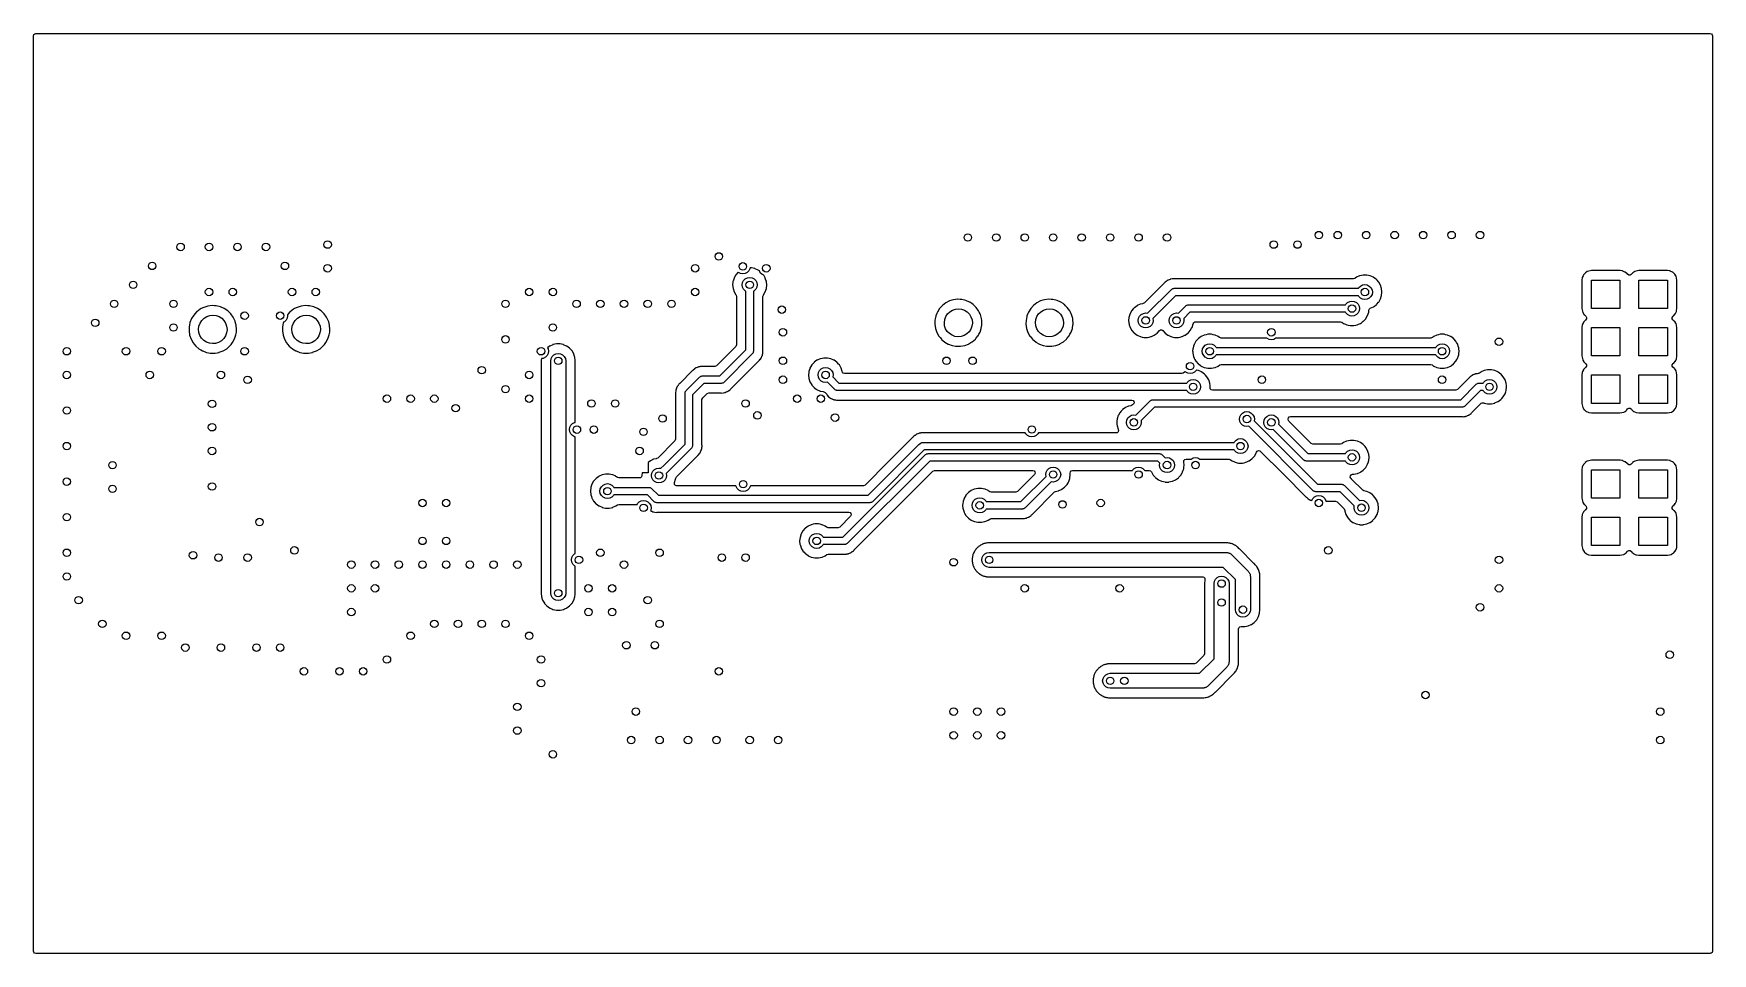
# Model space of a CAD drawing. Extents: x 0.02 to 3.56, y 0.02 to 1.96.
import ezdxf

# ---------------------------------------------------------------- set-up
doc = ezdxf.new("R2010")
doc.units = 0
doc.header["$MEASUREMENT"] = 0
doc.layers.add('BLACK', color=7, linetype='CONTINUOUS')

msp = doc.modelspace()

# ---------------------------------------------------------------- linework, layer by layer
at = {"layer": 'BLACK', "linetype": 'CONTINUOUS'}
for p, q in [((0.021535, 1.95276), (0.022323, 1.95544)), ((0.021535, 0.022677), (0.021535, 1.95276)), ((0.022323, 1.95544), (0.024435, 1.95727)), ((0.024435, 1.95727), (0.026496, 1.95772)), ((0.026496, 1.95772), (3.55657, 1.95772)), ((3.55657, 1.95772), (3.55926, 1.95693)), ((3.55926, 1.95693), (3.56109, 1.95482)), ((3.56109, 1.95482), (3.56154, 1.95276)), ((3.56154, 1.95276), (3.56154, 0.022677)), ((1.50742, 1.45438), (1.50244, 1.44886)), ((1.50785, 1.45395), (1.50742, 1.45438)), ((1.51224, 1.45171), (1.50785, 1.45395)), ((1.5171, 1.45094), (1.51224, 1.45171)), ((1.52197, 1.45171), (1.5171, 1.45094)), ((1.52636, 1.45395), (1.52197, 1.45171)), ((1.52984, 1.45743), (1.52636, 1.45395)), ((1.53208, 1.46182), (1.52984, 1.45743)), ((1.53234, 1.46348), (1.53208, 1.46182)), ((1.53529, 1.46348), (1.53234, 1.46348)), ((1.53555, 1.46343), (1.53529, 1.46348)), ((1.53897, 1.4627), (1.53555, 1.46343)), ((1.53555, 1.46343), (1.53555, 1.46343)), ((1.54265, 1.46192), (1.53897, 1.4627)), ((1.54289, 1.46182), (1.54265, 1.46192)), ((1.54928, 1.45897), (1.54289, 1.46182)), ((1.54289, 1.46182), (1.54289, 1.46182)), ((1.54952, 1.45886), (1.54928, 1.45897)), ((1.54928, 1.45897), (1.54928, 1.45897)), ((1.54973, 1.45871), (1.54952, 1.45886)), ((1.55194, 1.4571), (1.54973, 1.45871)), ((1.54973, 1.45871), (1.54973, 1.45871)), ((1.5538, 1.45346), (1.55194, 1.4571)), ((1.55728, 1.44998), (1.5538, 1.45346)), ((3.29308, 1.45271), (3.28978, 1.4489)), ((3.29331, 1.45298), (3.29308, 1.45271)), ((3.29308, 1.45271), (3.29308, 1.45271)), ((3.29361, 1.45317), (3.29331, 1.45298)), ((3.29777, 1.45585), (3.29361, 1.45317)), ((3.29815, 1.45609), (3.29777, 1.45585)), ((3.29777, 1.45585), (3.29777, 1.45585)), ((3.30654, 1.45791), (3.29815, 1.45609)), ((3.36654, 1.45791), (3.30654, 1.45791)), ((3.36671, 1.45789), (3.36654, 1.45791)), ((3.37078, 1.4573), (3.36671, 1.45789)), ((3.36671, 1.45789), (3.36671, 1.45789)), ((3.37223, 1.4571), (3.37078, 1.4573)), ((3.37255, 1.45695), (3.37223, 1.4571)), ((3.37713, 1.45485), (3.37255, 1.45695)), ((3.37745, 1.45471), (3.37713, 1.45485)), ((3.37713, 1.45485), (3.37713, 1.45485)), ((3.37772, 1.45447), (3.37745, 1.45471)), ((3.38153, 1.45118), (3.37772, 1.45447)), ((3.37772, 1.45447), (3.37772, 1.45447)), ((3.39308, 1.45271), (3.39029, 1.44949)), ((3.39331, 1.45298), (3.39308, 1.45271)), ((3.39308, 1.45271), (3.39308, 1.45271)), ((3.39361, 1.45317), (3.39331, 1.45298)), ((3.39777, 1.45585), (3.39361, 1.45317)), ((3.39815, 1.45609), (3.39777, 1.45585)), ((3.39777, 1.45585), (3.39777, 1.45585)), ((3.40654, 1.45791), (3.39815, 1.45609)), ((3.46654, 1.45791), (3.40654, 1.45791)), ((3.46671, 1.45789), (3.46654, 1.45791)), ((3.47078, 1.4573), (3.46671, 1.45789)), ((3.46671, 1.45789), (3.46671, 1.45789)), ((3.47223, 1.4571), (3.47078, 1.4573)), ((3.47255, 1.45695), (3.47223, 1.4571)), ((3.47713, 1.45485), (3.47255, 1.45695)), ((3.47745, 1.45471), (3.47713, 1.45485)), ((3.47713, 1.45485), (3.47713, 1.45485)), ((3.47772, 1.45447), (3.47745, 1.45471)), ((3.48153, 1.45118), (3.47772, 1.45447)), ((3.47772, 1.45447), (3.47772, 1.45447)), ((1.49621, 1.43384), (1.49557, 1.42772)), ((1.49557, 1.42772), (1.49636, 1.42024)), ((1.49633, 1.43494), (1.49621, 1.43384)), ((1.49636, 1.43519), (1.49633, 1.43494)), ((1.49633, 1.43494), (1.49633, 1.43494)), ((1.49718, 1.43772), (1.49636, 1.43519)), ((1.49636, 1.42024), (1.49868, 1.41309)), ((1.4986, 1.4421), (1.49718, 1.43772)), ((1.49868, 1.44234), (1.4986, 1.4421)), ((1.50244, 1.44886), (1.49868, 1.44234)), ((1.51579, 1.42772), (1.51656, 1.43258)), ((1.51656, 1.42285), (1.51579, 1.42772)), ((1.51656, 1.43258), (1.51879, 1.43697)), ((1.51879, 1.41846), (1.51656, 1.42285)), ((1.51879, 1.43697), (1.52228, 1.44046)), ((1.52228, 1.41498), (1.51879, 1.41846)), ((1.52228, 1.44046), (1.52667, 1.44269)), ((1.52667, 1.44269), (1.53154, 1.44346)), ((1.53154, 1.44346), (1.5364, 1.44269)), ((1.5364, 1.44269), (1.54079, 1.44046)), ((1.54079, 1.44046), (1.54428, 1.43697)), ((1.54428, 1.41846), (1.54079, 1.41498)), ((1.54428, 1.43697), (1.54651, 1.43258)), ((1.54651, 1.42285), (1.54428, 1.41846)), ((1.54651, 1.43258), (1.54728, 1.42772)), ((1.54728, 1.42772), (1.54651, 1.42285)), ((1.56111, 1.44802), (1.55728, 1.44998)), ((1.56439, 1.44234), (1.56111, 1.44802)), ((1.56447, 1.4421), (1.56439, 1.44234)), ((1.56439, 1.41309), (1.56671, 1.42024)), ((1.56589, 1.43772), (1.56447, 1.4421)), ((1.56671, 1.43519), (1.56589, 1.43772)), ((1.56674, 1.43494), (1.56671, 1.43519)), ((1.56671, 1.42024), (1.5675, 1.42772)), ((1.56686, 1.43384), (1.56674, 1.43494)), ((1.56674, 1.43494), (1.56674, 1.43494)), ((1.5675, 1.42772), (1.56686, 1.43384)), ((2.40611, 1.43173), (2.36392, 1.38954)), ((2.37052, 1.36783), (2.42086, 1.41818)), ((2.4063, 1.43194), (2.40611, 1.43173)), ((2.40764, 1.43345), (2.4063, 1.43194)), ((2.40784, 1.43367), (2.40764, 1.43345)), ((2.40991, 1.43509), (2.40784, 1.43367)), ((2.41012, 1.43525), (2.40991, 1.43509)), ((2.41188, 1.43659), (2.41012, 1.43525)), ((2.41212, 1.43678), (2.41188, 1.43659)), ((2.41188, 1.43659), (2.41188, 1.43659)), ((2.41239, 1.4369), (2.41212, 1.43678)), ((2.41248, 1.43695), (2.41239, 1.4369)), ((2.41306, 1.43727), (2.41248, 1.43695)), ((2.41316, 1.43732), (2.41306, 1.43727)), ((2.4134, 1.43749), (2.41316, 1.43732)), ((2.41368, 1.4376), (2.4134, 1.43749)), ((2.41575, 1.43838), (2.41368, 1.4376)), ((2.41368, 1.4376), (2.41368, 1.4376)), ((2.416, 1.43848), (2.41575, 1.43838)), ((2.41802, 1.43937), (2.416, 1.43848)), ((2.4183, 1.43949), (2.41802, 1.43937)), ((2.41802, 1.43937), (2.41802, 1.43937)), ((2.41859, 1.43954), (2.4183, 1.43949)), ((2.41869, 1.43957), (2.41859, 1.43954)), ((2.41933, 1.43975), (2.41869, 1.43957)), ((2.41944, 1.43977), (2.41933, 1.43975)), ((2.41972, 1.43988), (2.41944, 1.43977)), ((2.42221, 1.44018), (2.41972, 1.43988)), ((2.42086, 1.41818), (2.42197, 1.41887)), ((2.42197, 1.41887), (2.423, 1.41969)), ((2.42247, 1.44022), (2.42221, 1.44018)), ((2.42495, 1.44065), (2.42247, 1.44022)), ((2.423, 1.41969), (2.42344, 1.41979)), ((2.42344, 1.41979), (2.42383, 1.42003)), ((2.42383, 1.42003), (2.42513, 1.42018)), ((2.42524, 1.44063), (2.42495, 1.44065)), ((2.42513, 1.42018), (2.42642, 1.42047)), ((2.42525, 1.44063), (2.42524, 1.44063)), ((2.4271, 1.4405), (2.42525, 1.44063)), ((2.42642, 1.42047), (2.81536, 1.42047)), ((2.42744, 1.44049), (2.4271, 1.4405)), ((2.80474, 1.44049), (2.42744, 1.44049)), ((2.80765, 1.44144), (2.80474, 1.44049)), ((2.80856, 1.4421), (2.80765, 1.44144)), ((2.81082, 1.44374), (2.80856, 1.4421)), ((2.81106, 1.44385), (2.81082, 1.44374)), ((2.81746, 1.4467), (2.81106, 1.44385)), ((2.81106, 1.44385), (2.81106, 1.44385)), ((2.81536, 1.42047), (2.81607, 1.42185)), ((2.81607, 1.42185), (2.81955, 1.42534)), ((2.81769, 1.4468), (2.81746, 1.4467)), ((2.81746, 1.4467), (2.81746, 1.4467)), ((2.82137, 1.44758), (2.81769, 1.4468)), ((2.81955, 1.42534), (2.82394, 1.42758)), ((2.82479, 1.44831), (2.82137, 1.44758)), ((2.82394, 1.42758), (2.82881, 1.42835)), ((2.82505, 1.44837), (2.82479, 1.44831)), ((2.82479, 1.44831), (2.82479, 1.44831)), ((2.83257, 1.44837), (2.82505, 1.44837)), ((2.82881, 1.42835), (2.83367, 1.42758)), ((2.83282, 1.44831), (2.83257, 1.44837)), ((2.83624, 1.44758), (2.83282, 1.44831)), ((2.83282, 1.44831), (2.83282, 1.44831)), ((2.83367, 1.42758), (2.83806, 1.42534)), ((2.83992, 1.4468), (2.83624, 1.44758)), ((2.83806, 1.42534), (2.84155, 1.42185)), ((2.84016, 1.4467), (2.83992, 1.4468)), ((2.84655, 1.44385), (2.84016, 1.4467)), ((2.84016, 1.4467), (2.84016, 1.4467)), ((2.84155, 1.42185), (2.84378, 1.41746)), ((2.84378, 1.41746), (2.84455, 1.4126)), ((2.84679, 1.44374), (2.84655, 1.44385)), ((2.84655, 1.44385), (2.84655, 1.44385)), ((2.847, 1.44359), (2.84679, 1.44374)), ((2.85266, 1.43948), (2.847, 1.44359)), ((2.847, 1.44359), (2.847, 1.44359)), ((2.85287, 1.43932), (2.85266, 1.43948)), ((2.85266, 1.43948), (2.85266, 1.43948)), ((2.85305, 1.43913), (2.85287, 1.43932)), ((2.85432, 1.43772), (2.85305, 1.43913)), ((2.85305, 1.43913), (2.85305, 1.43913)), ((2.85448, 1.43754), (2.85432, 1.43772)), ((2.8579, 1.43374), (2.85448, 1.43754)), ((2.86166, 1.42723), (2.8579, 1.43374)), ((2.86399, 1.42008), (2.86166, 1.42723)), ((2.86477, 1.4126), (2.86399, 1.42008)), ((3.28638, 1.43798), (3.28634, 1.43772)), ((3.28634, 1.43772), (3.28634, 1.37772)), ((3.28711, 1.44306), (3.28638, 1.43798)), ((3.28716, 1.44341), (3.28711, 1.44306)), ((3.28866, 1.4467), (3.28716, 1.44341)), ((3.2894, 1.44831), (3.28866, 1.4467)), ((3.28954, 1.44864), (3.2894, 1.44831)), ((3.2894, 1.44831), (3.2894, 1.44831)), ((3.28978, 1.4489), (3.28954, 1.44864)), ((3.28978, 1.4489), (3.28978, 1.4489)), ((3.30654, 1.37772), (3.30654, 1.43772)), ((3.30654, 1.43772), (3.36654, 1.43772)), ((3.36654, 1.43772), (3.36654, 1.37772)), ((3.3818, 1.45094), (3.38153, 1.45118)), ((3.38199, 1.45064), (3.3818, 1.45094)), ((3.38237, 1.45006), (3.38199, 1.45064)), ((3.38199, 1.45064), (3.38199, 1.45064)), ((3.38514, 1.44798), (3.38237, 1.45006)), ((3.38794, 1.44798), (3.38514, 1.44798)), ((3.39029, 1.44949), (3.38794, 1.44798)), ((3.40654, 1.37772), (3.40654, 1.43772)), ((3.40654, 1.43772), (3.46654, 1.43772)), ((3.46654, 1.43772), (3.46654, 1.37772)), ((3.4818, 1.45094), (3.48153, 1.45118)), ((3.48199, 1.45064), (3.4818, 1.45094)), ((3.48443, 1.44686), (3.48199, 1.45064)), ((3.48199, 1.45064), (3.48199, 1.45064)), ((3.48491, 1.44611), (3.48443, 1.44686)), ((3.48673, 1.43772), (3.48491, 1.44611)), ((3.48673, 1.37772), (3.48673, 1.43772)), ((0.388973, 1.38288), (0.380443, 1.38026)), ((0.397833, 1.38395), (0.388973, 1.38288)), ((0.398053, 1.38394), (0.397833, 1.38395)), ((0.403271, 1.38364), (0.398053, 1.38394)), ((0.398053, 1.38394), (0.398053, 1.38394)), ((0.406742, 1.38344), (0.403271, 1.38364)), ((0.41542, 1.38135), (0.406742, 1.38344)), ((0.423592, 1.37777), (0.41542, 1.38135)), ((0.585823, 1.38288), (0.577293, 1.38026)), ((0.594683, 1.38395), (0.585823, 1.38288)), ((0.594904, 1.38394), (0.594683, 1.38395)), ((0.600121, 1.38364), (0.594904, 1.38394)), ((0.594904, 1.38394), (0.594904, 1.38394)), ((0.603593, 1.38344), (0.600121, 1.38364)), ((0.612271, 1.38135), (0.603593, 1.38344)), ((0.620442, 1.37777), (0.612271, 1.38135)), ((1.49868, 1.41309), (1.50244, 1.40658)), ((1.50244, 1.40658), (1.50261, 1.40638)), ((1.50261, 1.40638), (1.50269, 1.40627)), ((1.50269, 1.40627), (1.50364, 1.40336)), ((1.50364, 1.40336), (1.50364, 1.30132)), ((1.52366, 1.41427), (1.52228, 1.41498)), ((1.52366, 1.29098), (1.52366, 1.41427)), ((1.54079, 1.41498), (1.53941, 1.41427)), ((1.53941, 1.41427), (1.53941, 1.2877)), ((1.55943, 1.40336), (1.56038, 1.40627)), ((1.55943, 1.28855), (1.55943, 1.40336)), ((1.56038, 1.40627), (1.56046, 1.40638)), ((1.56046, 1.40638), (1.56063, 1.40658)), ((1.56063, 1.40658), (1.56439, 1.41309)), ((1.93788, 1.38432), (1.93193, 1.37778)), ((1.94489, 1.3897), (1.93788, 1.38432)), ((1.95275, 1.39375), (1.94489, 1.3897)), ((1.95777, 1.3953), (1.95275, 1.39375)), ((1.96099, 1.39629), (1.95777, 1.3953)), ((1.9612, 1.39635), (1.96099, 1.39629)), ((1.96099, 1.39629), (1.96099, 1.39629)), ((1.96997, 1.39742), (1.9612, 1.39635)), ((1.97019, 1.3974), (1.96997, 1.39742)), ((1.97538, 1.3971), (1.97019, 1.3974)), ((1.97019, 1.3974), (1.97019, 1.3974)), ((1.9788, 1.39691), (1.97538, 1.3971)), ((1.9874, 1.39484), (1.9788, 1.39691)), ((1.9876, 1.39475), (1.9874, 1.39484)), ((1.99529, 1.39138), (1.9876, 1.39475)), ((1.9876, 1.39475), (1.9876, 1.39475)), ((1.99549, 1.39129), (1.99529, 1.39138)), ((1.99529, 1.39138), (1.99529, 1.39138)), ((1.99567, 1.39117), (1.99549, 1.39129)), ((2.00009, 1.3882), (1.99567, 1.39117)), ((1.99567, 1.39117), (1.99567, 1.39117)), ((2.00283, 1.38636), (2.00009, 1.3882)), ((2.00299, 1.38621), (2.00283, 1.38636)), ((2.00556, 1.38371), (2.00299, 1.38621)), ((2.00299, 1.38621), (2.00299, 1.38621)), ((2.00918, 1.38021), (2.00556, 1.38371)), ((2.13, 1.38432), (2.12405, 1.37778)), ((2.13702, 1.3897), (2.13, 1.38432)), ((2.14487, 1.39375), (2.13702, 1.3897)), ((2.14989, 1.3953), (2.14487, 1.39375)), ((2.15311, 1.39629), (2.14989, 1.3953)), ((2.15332, 1.39635), (2.15311, 1.39629)), ((2.15311, 1.39629), (2.15311, 1.39629)), ((2.1621, 1.39742), (2.15332, 1.39635)), ((2.16232, 1.3974), (2.1621, 1.39742)), ((2.1675, 1.3971), (2.16232, 1.3974)), ((2.16232, 1.3974), (2.16232, 1.3974)), ((2.17093, 1.39691), (2.1675, 1.3971)), ((2.17952, 1.39484), (2.17093, 1.39691)), ((2.17972, 1.39475), (2.17952, 1.39484)), ((2.18741, 1.39138), (2.17972, 1.39475)), ((2.17972, 1.39475), (2.17972, 1.39475)), ((2.18762, 1.39129), (2.18741, 1.39138)), ((2.18741, 1.39138), (2.18741, 1.39138)), ((2.1878, 1.39117), (2.18762, 1.39129)), ((2.19222, 1.3882), (2.1878, 1.39117)), ((2.1878, 1.39117), (2.1878, 1.39117)), ((2.19495, 1.38636), (2.19222, 1.3882)), ((2.19511, 1.38621), (2.19495, 1.38636)), ((2.19769, 1.38371), (2.19511, 1.38621)), ((2.19511, 1.38621), (2.19511, 1.38621)), ((2.2013, 1.38021), (2.19769, 1.38371)), ((2.34834, 1.38371), (2.34268, 1.3796)), ((2.34855, 1.38386), (2.34834, 1.38371)), ((2.34834, 1.38371), (2.34834, 1.38371)), ((2.34879, 1.38397), (2.34855, 1.38386)), ((2.35518, 1.38682), (2.34879, 1.38397)), ((2.34879, 1.38397), (2.34879, 1.38397)), ((2.35542, 1.38692), (2.35518, 1.38682)), ((2.35518, 1.38682), (2.35518, 1.38682)), ((2.36002, 1.3879), (2.35542, 1.38692)), ((2.36144, 1.3882), (2.36002, 1.3879)), ((2.36392, 1.38954), (2.36144, 1.3882)), ((2.42968, 1.40472), (2.38165, 1.3567)), ((2.81536, 1.40472), (2.42968, 1.40472)), ((2.43552, 1.36783), (2.45098, 1.38329)), ((2.45098, 1.38329), (2.45209, 1.38399)), ((2.45209, 1.38399), (2.45312, 1.38481)), ((2.45312, 1.38481), (2.45356, 1.38491)), ((2.45356, 1.38491), (2.45395, 1.38515)), ((2.45395, 1.38515), (2.45525, 1.3853)), ((2.45525, 1.3853), (2.45654, 1.38559)), ((2.45654, 1.38559), (2.78809, 1.38559)), ((2.78809, 1.38559), (2.78879, 1.38697)), ((2.78879, 1.38697), (2.79228, 1.39046)), ((2.79228, 1.39046), (2.79667, 1.39269)), ((2.79667, 1.39269), (2.80154, 1.39346)), ((2.80154, 1.39346), (2.8064, 1.39269)), ((2.8064, 1.39269), (2.81079, 1.39046)), ((2.81079, 1.39046), (2.81428, 1.38697)), ((2.81428, 1.38697), (2.81651, 1.38258)), ((2.81607, 1.40334), (2.81536, 1.40472)), ((2.81955, 1.39986), (2.81607, 1.40334)), ((2.81651, 1.38258), (2.81728, 1.37772)), ((2.82394, 1.39762), (2.81955, 1.39986)), ((2.82881, 1.39685), (2.82394, 1.39762)), ((2.83367, 1.39762), (2.82881, 1.39685)), ((2.83806, 1.39986), (2.83367, 1.39762)), ((2.84155, 1.40334), (2.83806, 1.39986)), ((2.84007, 1.37846), (2.84655, 1.38135)), ((2.84378, 1.40773), (2.84155, 1.40334)), ((2.84455, 1.4126), (2.84378, 1.40773)), ((2.84655, 1.38135), (2.84679, 1.38145)), ((2.84655, 1.38135), (2.84655, 1.38135)), ((2.84679, 1.38145), (2.84875, 1.38288)), ((2.84875, 1.38288), (2.85266, 1.38572)), ((2.85266, 1.38572), (2.85287, 1.38587)), ((2.85266, 1.38572), (2.85266, 1.38572)), ((2.85287, 1.38587), (2.85372, 1.38682)), ((2.85372, 1.38682), (2.85773, 1.39127)), ((2.85773, 1.39127), (2.8579, 1.39146)), ((2.85773, 1.39127), (2.85773, 1.39127)), ((2.8579, 1.39146), (2.86166, 1.39797)), ((2.86166, 1.39797), (2.86399, 1.40512)), ((2.86399, 1.40512), (2.86477, 1.4126)), ((0.35131, 1.34807), (0.350146, 1.34245)), ((0.351355, 1.34829), (0.35131, 1.34807)), ((0.35131, 1.34807), (0.35131, 1.34807)), ((0.354684, 1.35657), (0.351355, 1.34829)), ((0.359426, 1.36413), (0.354684, 1.35657)), ((0.362558, 1.36757), (0.359426, 1.36413)), ((0.365284, 1.37057), (0.362558, 1.36757)), ((0.365432, 1.37073), (0.365284, 1.37057)), ((0.365284, 1.37057), (0.365284, 1.37057)), ((0.372513, 1.37616), (0.365432, 1.37073)), ((0.370251, 1.34083), (0.372538, 1.34712)), ((0.375185, 1.37754), (0.372513, 1.37616)), ((0.372538, 1.34712), (0.376161, 1.35274)), ((0.380247, 1.38015), (0.375185, 1.37754)), ((0.376161, 1.35274), (0.38094, 1.35742)), ((0.380443, 1.38026), (0.380247, 1.38015)), ((0.380247, 1.38015), (0.380247, 1.38015)), ((0.38094, 1.35742), (0.386636, 1.36092)), ((0.386636, 1.36092), (0.392967, 1.36308)), ((0.392967, 1.36308), (0.399619, 1.36378)), ((0.399619, 1.36378), (0.40626, 1.36299)), ((0.40626, 1.36299), (0.412561, 1.36074)), ((0.412561, 1.36074), (0.418208, 1.35716)), ((0.418208, 1.35716), (0.42292, 1.35241)), ((0.42292, 1.35241), (0.426464, 1.34674)), ((0.430999, 1.37279), (0.423592, 1.37777)), ((0.426464, 1.34674), (0.428664, 1.34043)), ((0.437408, 1.36658), (0.430999, 1.37279)), ((0.442616, 1.35933), (0.437408, 1.36658)), ((0.446458, 1.35128), (0.442616, 1.35933)), ((0.446516, 1.35106), (0.446458, 1.35128)), ((0.446926, 1.34957), (0.446516, 1.35106)), ((0.446516, 1.35106), (0.446516, 1.35106)), ((0.448813, 1.34267), (0.446926, 1.34957)), ((0.548161, 1.34807), (0.546996, 1.34245)), ((0.548205, 1.34829), (0.548161, 1.34807)), ((0.548161, 1.34807), (0.548161, 1.34807)), ((0.548393, 1.34875), (0.548205, 1.34829)), ((0.550792, 1.34998), (0.548393, 1.34875)), ((0.554276, 1.35346), (0.550792, 1.34998)), ((0.556513, 1.35785), (0.554276, 1.35346)), ((0.557283, 1.36272), (0.556513, 1.35785)), ((0.559408, 1.36757), (0.556944, 1.36486)), ((0.556944, 1.36486), (0.557283, 1.36272)), ((0.562134, 1.37057), (0.559408, 1.36757)), ((0.562283, 1.37073), (0.562134, 1.37057)), ((0.562134, 1.37057), (0.562134, 1.37057)), ((0.569363, 1.37616), (0.562283, 1.37073)), ((0.567101, 1.34083), (0.569389, 1.34712)), ((0.572036, 1.37754), (0.569363, 1.37616)), ((0.569389, 1.34712), (0.573011, 1.35274)), ((0.577097, 1.38015), (0.572036, 1.37754)), ((0.573011, 1.35274), (0.57779, 1.35742)), ((0.577293, 1.38026), (0.577097, 1.38015)), ((0.577097, 1.38015), (0.577097, 1.38015)), ((0.57779, 1.35742), (0.583486, 1.36092)), ((0.583486, 1.36092), (0.589818, 1.36308)), ((0.589818, 1.36308), (0.596469, 1.36378)), ((0.596469, 1.36378), (0.60311, 1.36299)), ((0.60311, 1.36299), (0.609411, 1.36074)), ((0.609411, 1.36074), (0.615058, 1.35716)), ((0.615058, 1.35716), (0.619771, 1.35241)), ((0.619771, 1.35241), (0.623315, 1.34674)), ((0.62785, 1.37279), (0.620442, 1.37777)), ((0.623315, 1.34674), (0.625514, 1.34043)), ((0.634259, 1.36658), (0.62785, 1.37279)), ((0.639466, 1.35933), (0.634259, 1.36658)), ((0.643308, 1.35128), (0.639466, 1.35933)), ((0.643367, 1.35106), (0.643308, 1.35128)), ((0.643777, 1.34957), (0.643367, 1.35106)), ((0.643367, 1.35106), (0.643367, 1.35106)), ((0.645663, 1.34267), (0.643777, 1.34957)), ((1.92214, 1.35343), (1.92191, 1.34459)), ((1.92274, 1.35632), (1.92214, 1.35343)), ((1.92389, 1.36187), (1.92274, 1.35632)), ((1.92393, 1.36209), (1.92389, 1.36187)), ((1.92389, 1.36187), (1.92389, 1.36187)), ((1.92609, 1.36745), (1.92393, 1.36209)), ((1.92715, 1.37009), (1.92609, 1.36745)), ((1.92723, 1.37029), (1.92715, 1.37009)), ((1.92715, 1.37009), (1.92715, 1.37009)), ((1.93193, 1.37778), (1.92723, 1.37029)), ((1.94201, 1.34813), (1.94284, 1.35466)), ((1.94265, 1.34158), (1.94201, 1.34813)), ((1.94284, 1.35466), (1.94509, 1.36085)), ((1.94509, 1.36085), (1.94865, 1.36638)), ((1.94865, 1.36638), (1.95336, 1.37098)), ((1.95336, 1.37098), (1.95896, 1.37443)), ((1.95896, 1.37443), (1.96519, 1.37656)), ((1.96519, 1.37656), (1.97174, 1.37724)), ((1.97174, 1.37724), (1.97828, 1.37646)), ((1.97828, 1.37646), (1.98448, 1.37426)), ((1.98448, 1.37426), (1.99004, 1.37073)), ((1.99004, 1.37073), (1.99468, 1.36606)), ((1.99468, 1.36606), (1.99816, 1.36047)), ((1.99816, 1.36047), (2.00033, 1.35426)), ((2.00105, 1.34689), (2.00014, 1.34037)), ((2.00033, 1.35426), (2.00106, 1.34772)), ((2.00106, 1.34772), (2.00105, 1.34689)), ((2.01434, 1.37303), (2.00918, 1.38021)), ((2.01567, 1.37024), (2.01434, 1.37303)), ((2.01741, 1.36658), (2.01567, 1.37024)), ((2.01814, 1.36505), (2.01741, 1.36658)), ((2.02047, 1.35652), (2.01814, 1.36505)), ((2.02084, 1.35246), (2.02047, 1.35652)), ((2.02124, 1.34797), (2.02084, 1.35246)), ((2.02119, 1.34511), (2.02126, 1.34772)), ((2.02126, 1.34772), (2.02124, 1.34797)), ((2.11427, 1.35343), (2.11404, 1.34459)), ((2.11486, 1.35632), (2.11427, 1.35343)), ((2.11601, 1.36187), (2.11486, 1.35632)), ((2.11606, 1.36209), (2.11601, 1.36187)), ((2.11601, 1.36187), (2.11601, 1.36187)), ((2.11821, 1.36745), (2.11606, 1.36209)), ((2.11927, 1.37009), (2.11821, 1.36745)), ((2.11936, 1.37029), (2.11927, 1.37009)), ((2.11927, 1.37009), (2.11927, 1.37009)), ((2.12405, 1.37778), (2.11936, 1.37029)), ((2.13414, 1.34813), (2.13496, 1.35466)), ((2.13478, 1.34158), (2.13414, 1.34813)), ((2.13496, 1.35466), (2.13721, 1.36085)), ((2.13721, 1.36085), (2.14078, 1.36638)), ((2.14078, 1.36638), (2.14548, 1.37098)), ((2.14548, 1.37098), (2.15109, 1.37443)), ((2.15109, 1.37443), (2.15732, 1.37656)), ((2.15732, 1.37656), (2.16387, 1.37724)), ((2.16387, 1.37724), (2.1704, 1.37646)), ((2.1704, 1.37646), (2.17661, 1.37426)), ((2.17661, 1.37426), (2.18216, 1.37073)), ((2.18216, 1.37073), (2.1868, 1.36606)), ((2.1868, 1.36606), (2.19029, 1.36047)), ((2.19029, 1.36047), (2.19246, 1.35426)), ((2.19318, 1.34689), (2.19226, 1.34037)), ((2.19246, 1.35426), (2.19319, 1.34772)), ((2.19319, 1.34772), (2.19318, 1.34689)), ((2.20646, 1.37303), (2.2013, 1.38021)), ((2.20779, 1.37024), (2.20646, 1.37303)), ((2.20954, 1.36658), (2.20779, 1.37024)), ((2.21027, 1.36505), (2.20954, 1.36658)), ((2.2126, 1.35652), (2.21027, 1.36505)), ((2.21294, 1.35272), (2.2126, 1.35652)), ((2.21296, 1.35246), (2.21294, 1.35272)), ((2.21336, 1.34797), (2.21296, 1.35246)), ((2.21332, 1.34511), (2.21339, 1.34772)), ((2.21339, 1.34772), (2.21336, 1.34797)), ((2.33124, 1.35911), (2.33057, 1.35272)), ((2.33057, 1.35272), (2.3306, 1.35246)), ((2.3306, 1.35246), (2.33107, 1.34798)), ((2.33107, 1.34798), (2.33136, 1.34524)), ((2.33133, 1.35994), (2.33124, 1.35911)), ((2.33136, 1.36019), (2.33133, 1.35994)), ((2.33133, 1.35994), (2.33133, 1.35994)), ((2.33153, 1.36073), (2.33136, 1.36019)), ((2.33136, 1.34524), (2.33144, 1.34499)), ((2.333, 1.36525), (2.33153, 1.36073)), ((2.33368, 1.36734), (2.333, 1.36525)), ((2.33744, 1.37386), (2.33368, 1.36734)), ((2.3403, 1.37703), (2.33744, 1.37386)), ((2.3423, 1.37925), (2.3403, 1.37703)), ((2.34247, 1.37944), (2.3423, 1.37925)), ((2.3423, 1.37925), (2.3423, 1.37925)), ((2.34268, 1.3796), (2.34247, 1.37944)), ((2.34268, 1.3796), (2.34268, 1.3796)), ((2.35079, 1.35272), (2.35156, 1.35758)), ((2.35156, 1.34785), (2.35079, 1.35272)), ((2.35156, 1.35758), (2.35379, 1.36197)), ((2.35379, 1.34346), (2.35156, 1.34785)), ((2.35379, 1.36197), (2.35728, 1.36546)), ((2.35728, 1.36546), (2.36167, 1.36769)), ((2.36167, 1.36769), (2.36654, 1.36846)), ((2.36654, 1.36846), (2.37052, 1.36783)), ((2.38151, 1.34785), (2.37928, 1.34346)), ((2.38228, 1.35272), (2.38151, 1.34785)), ((2.38165, 1.3567), (2.38228, 1.35272)), ((2.41579, 1.35272), (2.41656, 1.35758)), ((2.41656, 1.34785), (2.41579, 1.35272)), ((2.41656, 1.35758), (2.41879, 1.36197)), ((2.41879, 1.34346), (2.41656, 1.34785)), ((2.41879, 1.36197), (2.42228, 1.36546)), ((2.42228, 1.36546), (2.42667, 1.36769)), ((2.42667, 1.36769), (2.43154, 1.36846)), ((2.43154, 1.36846), (2.43552, 1.36783)), ((2.44651, 1.34785), (2.44428, 1.34346)), ((2.44728, 1.35272), (2.44651, 1.34785)), ((2.4598, 1.36984), (2.44665, 1.3567)), ((2.44665, 1.3567), (2.44728, 1.35272)), ((2.78809, 1.36984), (2.4598, 1.36984)), ((2.46439, 1.33809), (2.46671, 1.34524)), ((2.46671, 1.34524), (2.46674, 1.3455)), ((2.46674, 1.3455), (2.4668, 1.34575)), ((2.4668, 1.34575), (2.46687, 1.34574)), ((2.46687, 1.34574), (2.46779, 1.34797)), ((2.46779, 1.34797), (2.47008, 1.34957)), ((2.47008, 1.34957), (2.47166, 1.34982)), ((2.47166, 1.34982), (2.77746, 1.34982)), ((2.77746, 1.34982), (2.78038, 1.34888)), ((2.78038, 1.34888), (2.78355, 1.34657)), ((2.78355, 1.34657), (2.78379, 1.34646)), ((2.78379, 1.34646), (2.78379, 1.34646)), ((2.78379, 1.34646), (2.7875, 1.34482)), ((2.78879, 1.36846), (2.78809, 1.36984)), ((2.79228, 1.36498), (2.78879, 1.36846)), ((2.79667, 1.36274), (2.79228, 1.36498)), ((2.80154, 1.36197), (2.79667, 1.36274)), ((2.8064, 1.36274), (2.80154, 1.36197)), ((2.81079, 1.36498), (2.8064, 1.36274)), ((2.81428, 1.36846), (2.81079, 1.36498)), ((2.81651, 1.37285), (2.81428, 1.36846)), ((2.81558, 1.34482), (2.81928, 1.34646)), ((2.81728, 1.37772), (2.81651, 1.37285)), ((2.81928, 1.34646), (2.81952, 1.34657)), ((2.81928, 1.34646), (2.81928, 1.34646)), ((2.81952, 1.34657), (2.82129, 1.34786)), ((2.82129, 1.34786), (2.82539, 1.35084)), ((2.82539, 1.35084), (2.8256, 1.35099)), ((2.82539, 1.35084), (2.82539, 1.35084)), ((2.8256, 1.35099), (2.82716, 1.35272)), ((2.82716, 1.35272), (2.83046, 1.35638)), ((2.83046, 1.35638), (2.83063, 1.35658)), ((2.83046, 1.35638), (2.83046, 1.35638)), ((2.83063, 1.35658), (2.83439, 1.36309)), ((2.83439, 1.36309), (2.83671, 1.37024)), ((2.83671, 1.37024), (2.83687, 1.3717)), ((2.83687, 1.3717), (2.83716, 1.37445)), ((2.83716, 1.37445), (2.83822, 1.37703)), ((2.83822, 1.37703), (2.84007, 1.37846)), ((3.28634, 1.37772), (3.28816, 1.36933)), ((3.2894, 1.34831), (3.2878, 1.34482)), ((3.28816, 1.36933), (3.29127, 1.36449)), ((3.28954, 1.34864), (3.2894, 1.34831)), ((3.2894, 1.34831), (3.2894, 1.34831)), ((3.28978, 1.3489), (3.28954, 1.34864)), ((3.29308, 1.35271), (3.28978, 1.3489)), ((3.28978, 1.3489), (3.28978, 1.3489)), ((3.29127, 1.36449), (3.29154, 1.36426)), ((3.29154, 1.36426), (3.29154, 1.36426)), ((3.29154, 1.36426), (3.29476, 1.36147)), ((3.29331, 1.35298), (3.29308, 1.35271)), ((3.29308, 1.35271), (3.29308, 1.35271)), ((3.29419, 1.35355), (3.29331, 1.35298)), ((3.29627, 1.35632), (3.29419, 1.35355)), ((3.29476, 1.36147), (3.29627, 1.35912)), ((3.29627, 1.35912), (3.29627, 1.35632)), ((3.36654, 1.37772), (3.30654, 1.37772)), ((3.46654, 1.37772), (3.40654, 1.37772)), ((3.4768, 1.35911), (3.47888, 1.36189)), ((3.4768, 1.35632), (3.4768, 1.35911)), ((3.47831, 1.35396), (3.4768, 1.35632)), ((3.48118, 1.35148), (3.47831, 1.35396)), ((3.47888, 1.36189), (3.47946, 1.36226)), ((3.47946, 1.36226), (3.47976, 1.36245)), ((3.47946, 1.36226), (3.47946, 1.36226)), ((3.47976, 1.36245), (3.48012, 1.36286)), ((3.48012, 1.36286), (3.48329, 1.36653)), ((3.4818, 1.35094), (3.48118, 1.35148)), ((3.48199, 1.35064), (3.4818, 1.35094)), ((3.48451, 1.34672), (3.48199, 1.35064)), ((3.48199, 1.35064), (3.48199, 1.35064)), ((3.48329, 1.36653), (3.48353, 1.3668)), ((3.48329, 1.36653), (3.48329, 1.36653)), ((3.48353, 1.3668), (3.48367, 1.36712)), ((3.48367, 1.36712), (3.48577, 1.3717)), ((3.48367, 1.36712), (3.48367, 1.36712)), ((3.48491, 1.34611), (3.48451, 1.34672)), ((3.48673, 1.33772), (3.48491, 1.34611)), ((3.48577, 1.3717), (3.48591, 1.37203)), ((3.48591, 1.37203), (3.48614, 1.37363)), ((3.48614, 1.37363), (3.48671, 1.37754)), ((3.48671, 1.37754), (3.48673, 1.37772)), ((3.48671, 1.37754), (3.48671, 1.37754)), ((0.349545, 1.33955), (0.349312, 1.33063)), ((0.349312, 1.33063), (0.350662, 1.32181)), ((0.350146, 1.34245), (0.349545, 1.33955)), ((0.350662, 1.32181), (0.353552, 1.31336)), ((0.353552, 1.31336), (0.357893, 1.30556)), ((0.369412, 1.3342), (0.370251, 1.34083)), ((0.370065, 1.32754), (0.369412, 1.3342)), ((0.372176, 1.3212), (0.370065, 1.32754)), ((0.375641, 1.31548), (0.372176, 1.3212)), ((0.380287, 1.31066), (0.375641, 1.31548)), ((0.385883, 1.307), (0.380287, 1.31066)), ((0.417547, 1.30988), (0.411803, 1.30646)), ((0.422391, 1.3145), (0.417547, 1.30988)), ((0.426092, 1.32007), (0.422391, 1.3145)), ((0.428467, 1.32632), (0.426092, 1.32007)), ((0.429398, 1.33294), (0.428467, 1.32632)), ((0.428664, 1.34043), (0.429409, 1.33378)), ((0.429409, 1.33378), (0.429398, 1.33294)), ((0.441219, 1.306), (0.445478, 1.31384)), ((0.445478, 1.31384), (0.44828, 1.32232)), ((0.44828, 1.32232), (0.449084, 1.32797)), ((0.449606, 1.33378), (0.448813, 1.34267)), ((0.449084, 1.32797), (0.449463, 1.33063)), ((0.449463, 1.33063), (0.449517, 1.33101)), ((0.449517, 1.33101), (0.449538, 1.33115)), ((0.449517, 1.33101), (0.449517, 1.33101)), ((0.449538, 1.33115), (0.449577, 1.33268)), ((0.449577, 1.33268), (0.449603, 1.33364)), ((0.449603, 1.33364), (0.449606, 1.33378)), ((0.449603, 1.33364), (0.449603, 1.33364)), ((0.546396, 1.33955), (0.546162, 1.33063)), ((0.546162, 1.33063), (0.547512, 1.32181)), ((0.546996, 1.34245), (0.546396, 1.33955)), ((0.547512, 1.32181), (0.550403, 1.31336)), ((0.550403, 1.31336), (0.554743, 1.30556)), ((0.566263, 1.3342), (0.567101, 1.34083)), ((0.566915, 1.32754), (0.566263, 1.3342)), ((0.569027, 1.3212), (0.566915, 1.32754)), ((0.572491, 1.31548), (0.569027, 1.3212)), ((0.577137, 1.31066), (0.572491, 1.31548)), ((0.582734, 1.307), (0.577137, 1.31066)), ((0.614398, 1.30988), (0.608653, 1.30646)), ((0.619241, 1.3145), (0.614398, 1.30988)), ((0.622942, 1.32007), (0.619241, 1.3145)), ((0.625317, 1.32632), (0.622942, 1.32007)), ((0.626248, 1.33294), (0.625317, 1.32632)), ((0.625514, 1.34043), (0.62626, 1.33378)), ((0.62626, 1.33378), (0.626248, 1.33294)), ((0.63807, 1.306), (0.642328, 1.31384)), ((0.642328, 1.31384), (0.64513, 1.32232)), ((0.64513, 1.32232), (0.645935, 1.32797)), ((0.646457, 1.33378), (0.645663, 1.34267)), ((0.645935, 1.32797), (0.646368, 1.33101)), ((0.646368, 1.33101), (0.646388, 1.33115)), ((0.646368, 1.33101), (0.646368, 1.33101)), ((0.646388, 1.33115), (0.646428, 1.33268)), ((0.646428, 1.33268), (0.646453, 1.33364)), ((0.646453, 1.33364), (0.646457, 1.33378)), ((0.646453, 1.33364), (0.646453, 1.33364)), ((1.92191, 1.34459), (1.92325, 1.33586)), ((1.92325, 1.33586), (1.92611, 1.32749)), ((1.92611, 1.32749), (1.93041, 1.31977)), ((1.93041, 1.31977), (1.93055, 1.3196)), ((1.93055, 1.3196), (1.93055, 1.3196)), ((1.93055, 1.3196), (1.93304, 1.31656)), ((1.93304, 1.31656), (1.93601, 1.31293)), ((1.93601, 1.31293), (1.93618, 1.31278)), ((1.93618, 1.31278), (1.94256, 1.30733)), ((1.94473, 1.33533), (1.94265, 1.34158)), ((1.94814, 1.3297), (1.94473, 1.33533)), ((1.95271, 1.32497), (1.94814, 1.3297)), ((1.95822, 1.32136), (1.95271, 1.32497)), ((1.96439, 1.31907), (1.95822, 1.32136)), ((1.97092, 1.3182), (1.96439, 1.31907)), ((1.97747, 1.31879), (1.97092, 1.3182)), ((1.98373, 1.32083), (1.97747, 1.31879)), ((1.98939, 1.3242), (1.98373, 1.32083)), ((1.99415, 1.32874), (1.98939, 1.3242)), ((1.9978, 1.33422), (1.99415, 1.32874)), ((2.00014, 1.34037), (1.9978, 1.33422)), ((2.00076, 1.30749), (2.00742, 1.3133)), ((2.00742, 1.3133), (2.00834, 1.31444)), ((2.00834, 1.31444), (2.01281, 1.32003)), ((2.01281, 1.32003), (2.01295, 1.3202)), ((2.01281, 1.32003), (2.01281, 1.32003)), ((2.01295, 1.3202), (2.01474, 1.32348)), ((2.01474, 1.32348), (2.01601, 1.32584)), ((2.01601, 1.32584), (2.01717, 1.32797)), ((2.01717, 1.32797), (2.01978, 1.33586)), ((2.01978, 1.33586), (2.01988, 1.33615)), ((2.01988, 1.33615), (2.01995, 1.33636)), ((2.01988, 1.33615), (2.01988, 1.33615)), ((2.01995, 1.33636), (2.02081, 1.34245)), ((2.02081, 1.34245), (2.02112, 1.34459)), ((2.02112, 1.34459), (2.02117, 1.34497)), ((2.02117, 1.34497), (2.02119, 1.34511)), ((2.02117, 1.34497), (2.02117, 1.34497)), ((2.11404, 1.34459), (2.11537, 1.33586)), ((2.11537, 1.33586), (2.11824, 1.32749)), ((2.11824, 1.32749), (2.12254, 1.31977)), ((2.12254, 1.31977), (2.12268, 1.3196)), ((2.12268, 1.3196), (2.12268, 1.3196)), ((2.12268, 1.3196), (2.12516, 1.31656)), ((2.12516, 1.31656), (2.12813, 1.31293)), ((2.12813, 1.31293), (2.1283, 1.31278)), ((2.1283, 1.31278), (2.13469, 1.30733)), ((2.13686, 1.33533), (2.13478, 1.34158)), ((2.14027, 1.3297), (2.13686, 1.33533)), ((2.14484, 1.32497), (2.14027, 1.3297)), ((2.15035, 1.32136), (2.14484, 1.32497)), ((2.15652, 1.31907), (2.15035, 1.32136)), ((2.16304, 1.3182), (2.15652, 1.31907)), ((2.1696, 1.31879), (2.16304, 1.3182)), ((2.17586, 1.32083), (2.1696, 1.31879)), ((2.18151, 1.3242), (2.17586, 1.32083)), ((2.18628, 1.32874), (2.18151, 1.3242)), ((2.18992, 1.33422), (2.18628, 1.32874)), ((2.19226, 1.34037), (2.18992, 1.33422)), ((2.19289, 1.30749), (2.19955, 1.3133)), ((2.19955, 1.3133), (2.20047, 1.31444)), ((2.20047, 1.31444), (2.20494, 1.32003)), ((2.20494, 1.32003), (2.20508, 1.3202)), ((2.20494, 1.32003), (2.20494, 1.32003)), ((2.20508, 1.3202), (2.20686, 1.32348)), ((2.20686, 1.32348), (2.20814, 1.32584)), ((2.20814, 1.32584), (2.2093, 1.32797)), ((2.2093, 1.32797), (2.2119, 1.33586)), ((2.2119, 1.33586), (2.212, 1.33615)), ((2.212, 1.33615), (2.21207, 1.33636)), ((2.212, 1.33615), (2.212, 1.33615)), ((2.21207, 1.33636), (2.21294, 1.34245)), ((2.21294, 1.34245), (2.2133, 1.34497)), ((2.2133, 1.34497), (2.21332, 1.34511)), ((2.2133, 1.34497), (2.2133, 1.34497)), ((2.33144, 1.34499), (2.33144, 1.34499)), ((2.33144, 1.34499), (2.33192, 1.34351)), ((2.33192, 1.34351), (2.33368, 1.33809)), ((2.33368, 1.33809), (2.33381, 1.33786)), ((2.33381, 1.33786), (2.33381, 1.33786)), ((2.33381, 1.33786), (2.334, 1.33754)), ((2.334, 1.33754), (2.33744, 1.33158)), ((2.33744, 1.33158), (2.33761, 1.33138)), ((2.33761, 1.33138), (2.33761, 1.33138)), ((2.33761, 1.33138), (2.3423, 1.32618)), ((2.3423, 1.32618), (2.34247, 1.32599)), ((2.34247, 1.32599), (2.34268, 1.32584)), ((2.34268, 1.32584), (2.34268, 1.32584)), ((2.34268, 1.32584), (2.34834, 1.32172)), ((2.34834, 1.32172), (2.34855, 1.32157)), ((2.34855, 1.32157), (2.34879, 1.32146)), ((2.34879, 1.32146), (2.34879, 1.32146)), ((2.34879, 1.32146), (2.35463, 1.31886)), ((2.35728, 1.33998), (2.35379, 1.34346)), ((2.35463, 1.31886), (2.35542, 1.31851)), ((2.35542, 1.31851), (2.3591, 1.31773)), ((2.36167, 1.33774), (2.35728, 1.33998)), ((2.3591, 1.31773), (2.36252, 1.317)), ((2.36654, 1.33697), (2.36167, 1.33774)), ((2.36252, 1.317), (2.36252, 1.317)), ((2.36252, 1.317), (2.36278, 1.31695)), ((2.36278, 1.31695), (2.37029, 1.31695)), ((2.3714, 1.33774), (2.36654, 1.33697)), ((2.37029, 1.31695), (2.37055, 1.317)), ((2.37055, 1.317), (2.37397, 1.31773)), ((2.37055, 1.317), (2.37055, 1.317)), ((2.37579, 1.33998), (2.3714, 1.33774)), ((2.37397, 1.31773), (2.37765, 1.31851)), ((2.37928, 1.34346), (2.37579, 1.33998)), ((2.37765, 1.31851), (2.37844, 1.31886)), ((2.37844, 1.31886), (2.38428, 1.32146)), ((2.38428, 1.32146), (2.38452, 1.32157)), ((2.38428, 1.32146), (2.38428, 1.32146)), ((2.38452, 1.32157), (2.38473, 1.32172)), ((2.38473, 1.32172), (2.39039, 1.32584)), ((2.39039, 1.32584), (2.3906, 1.32599)), ((2.39039, 1.32584), (2.39039, 1.32584)), ((2.3906, 1.32599), (2.39535, 1.33126)), ((2.39535, 1.33126), (2.39773, 1.33273)), ((2.39773, 1.33273), (2.40052, 1.33268)), ((2.40052, 1.33268), (2.40272, 1.33126)), ((2.40272, 1.33126), (2.40747, 1.32599)), ((2.40747, 1.32599), (2.40768, 1.32584)), ((2.40768, 1.32584), (2.40768, 1.32584)), ((2.40768, 1.32584), (2.41334, 1.32172)), ((2.41334, 1.32172), (2.41355, 1.32157)), ((2.41355, 1.32157), (2.41379, 1.32146)), ((2.41379, 1.32146), (2.41379, 1.32146)), ((2.41379, 1.32146), (2.41963, 1.31886)), ((2.42228, 1.33998), (2.41879, 1.34346)), ((2.41963, 1.31886), (2.42042, 1.31851)), ((2.42042, 1.31851), (2.4241, 1.31773)), ((2.42667, 1.33774), (2.42228, 1.33998)), ((2.4241, 1.31773), (2.42752, 1.317)), ((2.43154, 1.33697), (2.42667, 1.33774)), ((2.42752, 1.317), (2.42752, 1.317)), ((2.42752, 1.317), (2.42778, 1.31695)), ((2.42778, 1.31695), (2.43529, 1.31695)), ((2.4364, 1.33774), (2.43154, 1.33697)), ((2.43529, 1.31695), (2.43555, 1.317)), ((2.43555, 1.317), (2.43897, 1.31773)), ((2.43555, 1.317), (2.43555, 1.317)), ((2.44079, 1.33998), (2.4364, 1.33774)), ((2.43897, 1.31773), (2.44265, 1.31851)), ((2.44428, 1.34346), (2.44079, 1.33998)), ((2.44265, 1.31851), (2.44344, 1.31886)), ((2.44344, 1.31886), (2.44928, 1.32146)), ((2.44928, 1.32146), (2.44952, 1.32157)), ((2.44928, 1.32146), (2.44928, 1.32146)), ((2.44952, 1.32157), (2.44973, 1.32172)), ((2.44973, 1.32172), (2.45539, 1.32584)), ((2.45539, 1.32584), (2.4556, 1.32599)), ((2.45539, 1.32584), (2.45539, 1.32584)), ((2.4556, 1.32599), (2.45577, 1.32618)), ((2.45577, 1.32618), (2.46046, 1.33138)), ((2.46046, 1.33138), (2.46063, 1.33158)), ((2.46046, 1.33138), (2.46046, 1.33138)), ((2.46063, 1.33158), (2.46407, 1.33754)), ((2.46407, 1.33754), (2.46426, 1.33786)), ((2.46426, 1.33786), (2.46439, 1.33809)), ((2.46426, 1.33786), (2.46426, 1.33786)), ((2.47693, 1.31384), (2.47244, 1.30886)), ((2.4773, 1.31425), (2.47693, 1.31384)), ((2.47747, 1.31444), (2.4773, 1.31425)), ((2.4773, 1.31425), (2.4773, 1.31425)), ((2.47768, 1.3146), (2.47747, 1.31444)), ((2.48334, 1.31871), (2.47768, 1.3146)), ((2.47768, 1.3146), (2.47768, 1.3146)), ((2.48355, 1.31886), (2.48334, 1.31871)), ((2.48334, 1.31871), (2.48334, 1.31871)), ((2.48379, 1.31897), (2.48355, 1.31886)), ((2.49018, 1.32182), (2.48379, 1.31897)), ((2.48379, 1.31897), (2.48379, 1.31897)), ((2.49042, 1.32192), (2.49018, 1.32182)), ((2.49018, 1.32182), (2.49018, 1.32182)), ((2.4941, 1.3227), (2.49042, 1.32192)), ((2.49752, 1.32343), (2.4941, 1.3227)), ((2.49778, 1.32348), (2.49752, 1.32343)), ((2.49752, 1.32343), (2.49752, 1.32343)), ((2.50529, 1.32348), (2.49778, 1.32348)), ((2.50555, 1.32343), (2.50529, 1.32348)), ((2.50897, 1.3227), (2.50555, 1.32343)), ((2.50555, 1.32343), (2.50555, 1.32343)), ((2.51265, 1.32192), (2.50897, 1.3227)), ((2.51289, 1.32182), (2.51265, 1.32192)), ((2.51928, 1.31897), (2.51289, 1.32182)), ((2.51289, 1.32182), (2.51289, 1.32182)), ((2.51952, 1.31886), (2.51928, 1.31897)), ((2.51928, 1.31897), (2.51928, 1.31897)), ((2.52208, 1.317), (2.51952, 1.31886)), ((2.52269, 1.31656), (2.52208, 1.317)), ((2.52561, 1.31561), (2.52269, 1.31656)), ((2.62164, 1.31561), (2.52561, 1.31561)), ((2.62228, 1.31498), (2.62164, 1.31561)), ((2.62667, 1.31274), (2.62228, 1.31498)), ((2.63154, 1.31197), (2.62667, 1.31274)), ((2.6364, 1.31274), (2.63154, 1.31197)), ((2.64079, 1.31498), (2.6364, 1.31274)), ((2.64143, 1.31561), (2.64079, 1.31498)), ((2.96746, 1.31561), (2.64143, 1.31561)), ((2.7875, 1.34482), (2.79042, 1.34351)), ((2.79042, 1.34351), (2.79339, 1.34288)), ((2.79339, 1.34288), (2.79752, 1.342)), ((2.79752, 1.342), (2.79752, 1.342)), ((2.79752, 1.342), (2.79778, 1.34195)), ((2.79778, 1.34195), (2.80529, 1.34195)), ((2.80529, 1.34195), (2.80555, 1.342)), ((2.80555, 1.342), (2.80968, 1.34288)), ((2.80555, 1.342), (2.80555, 1.342)), ((2.80968, 1.34288), (2.81265, 1.34351)), ((2.81265, 1.34351), (2.81558, 1.34482)), ((2.97038, 1.31656), (2.96746, 1.31561)), ((2.97099, 1.317), (2.97038, 1.31656)), ((2.97355, 1.31886), (2.97099, 1.317)), ((2.97379, 1.31897), (2.97355, 1.31886)), ((2.98018, 1.32182), (2.97379, 1.31897)), ((2.97379, 1.31897), (2.97379, 1.31897)), ((2.98042, 1.32192), (2.98018, 1.32182)), ((2.98018, 1.32182), (2.98018, 1.32182)), ((2.9841, 1.3227), (2.98042, 1.32192)), ((2.98752, 1.32343), (2.9841, 1.3227)), ((2.98778, 1.32348), (2.98752, 1.32343)), ((2.98752, 1.32343), (2.98752, 1.32343)), ((2.99529, 1.32348), (2.98778, 1.32348)), ((2.99555, 1.32343), (2.99529, 1.32348)), ((2.99897, 1.3227), (2.99555, 1.32343)), ((2.99555, 1.32343), (2.99555, 1.32343)), ((3.00265, 1.32192), (2.99897, 1.3227)), ((3.00289, 1.32182), (3.00265, 1.32192)), ((3.00928, 1.31897), (3.00289, 1.32182)), ((3.00289, 1.32182), (3.00289, 1.32182)), ((3.00952, 1.31886), (3.00928, 1.31897)), ((3.00928, 1.31897), (3.00928, 1.31897)), ((3.00973, 1.31871), (3.00952, 1.31886)), ((3.01539, 1.3146), (3.00973, 1.31871)), ((3.00973, 1.31871), (3.00973, 1.31871)), ((3.0156, 1.31444), (3.01539, 1.3146)), ((3.01539, 1.3146), (3.01539, 1.3146)), ((3.01577, 1.31425), (3.0156, 1.31444)), ((3.01614, 1.31384), (3.01577, 1.31425)), ((3.01577, 1.31425), (3.01577, 1.31425)), ((3.02063, 1.30886), (3.01614, 1.31384)), ((3.28638, 1.33798), (3.28634, 1.33772)), ((3.28634, 1.33772), (3.28634, 1.27772)), ((3.28711, 1.34306), (3.28638, 1.33798)), ((3.28716, 1.34341), (3.28711, 1.34306)), ((3.2878, 1.34482), (3.28716, 1.34341)), ((3.30654, 1.27772), (3.30654, 1.33772)), ((3.30654, 1.33772), (3.36654, 1.33772)), ((3.36654, 1.33772), (3.36654, 1.27772)), ((3.40654, 1.27772), (3.40654, 1.33772)), ((3.40654, 1.33772), (3.46654, 1.33772)), ((3.46654, 1.33772), (3.46654, 1.27772)), ((3.48673, 1.27772), (3.48673, 1.33772)), ((0.357893, 1.30556), (0.358032, 1.30539)), ((0.358032, 1.30539), (0.358033, 1.30539)), ((0.358033, 1.30539), (0.360279, 1.30265)), ((0.360279, 1.30265), (0.363545, 1.29866)), ((0.363545, 1.29866), (0.370331, 1.29286)), ((0.370331, 1.29286), (0.374184, 1.29061)), ((0.374184, 1.29061), (0.377846, 1.28847)), ((0.377846, 1.28847), (0.377846, 1.28847)), ((0.377846, 1.28847), (0.378037, 1.28836)), ((0.378037, 1.28836), (0.378244, 1.28828)), ((0.378244, 1.28828), (0.378244, 1.28828)), ((0.378244, 1.28828), (0.38621, 1.28537)), ((0.392152, 1.30467), (0.385883, 1.307)), ((0.38621, 1.28537), (0.38621, 1.28537)), ((0.38621, 1.28537), (0.386418, 1.28529)), ((0.386418, 1.28529), (0.386635, 1.28526)), ((0.386635, 1.28526), (0.386635, 1.28526)), ((0.386635, 1.28526), (0.393664, 1.28403)), ((0.398781, 1.30379), (0.392152, 1.30467)), ((0.393664, 1.28403), (0.395209, 1.28376)), ((0.395209, 1.28376), (0.39543, 1.28376)), ((0.39543, 1.28376), (0.399488, 1.28378)), ((0.39543, 1.28376), (0.39543, 1.28376)), ((0.405442, 1.30439), (0.398781, 1.30379)), ((0.399488, 1.28378), (0.404133, 1.28381)), ((0.404133, 1.28381), (0.412908, 1.28543)), ((0.411803, 1.30646), (0.405442, 1.30439)), ((0.412908, 1.28543), (0.413115, 1.28551)), ((0.413115, 1.28551), (0.418955, 1.28772)), ((0.413115, 1.28551), (0.413115, 1.28551)), ((0.418955, 1.28772), (0.421257, 1.28859)), ((0.421257, 1.28859), (0.428914, 1.29317)), ((0.428914, 1.29317), (0.43564, 1.29904)), ((0.43564, 1.29904), (0.438092, 1.3021)), ((0.438092, 1.3021), (0.441081, 1.30583)), ((0.441081, 1.30583), (0.441082, 1.30583)), ((0.441082, 1.30583), (0.441219, 1.306)), ((0.554743, 1.30556), (0.554883, 1.30539)), ((0.554883, 1.30539), (0.554883, 1.30539)), ((0.554883, 1.30539), (0.55713, 1.30265)), ((0.55713, 1.30265), (0.560396, 1.29866)), ((0.560396, 1.29866), (0.567182, 1.29286)), ((0.567182, 1.29286), (0.571034, 1.29061)), ((0.571034, 1.29061), (0.574696, 1.28847)), ((0.574696, 1.28847), (0.574696, 1.28847)), ((0.574696, 1.28847), (0.574887, 1.28836)), ((0.574887, 1.28836), (0.575095, 1.28828)), ((0.575095, 1.28828), (0.575095, 1.28828)), ((0.575095, 1.28828), (0.583061, 1.28537)), ((0.589002, 1.30467), (0.582734, 1.307)), ((0.583061, 1.28537), (0.583061, 1.28537)), ((0.583061, 1.28537), (0.583268, 1.28529)), ((0.583268, 1.28529), (0.583485, 1.28526)), ((0.583485, 1.28526), (0.583485, 1.28526)), ((0.583485, 1.28526), (0.590515, 1.28403)), ((0.595632, 1.30379), (0.589002, 1.30467)), ((0.590515, 1.28403), (0.592059, 1.28376)), ((0.592059, 1.28376), (0.59228, 1.28376)), ((0.59228, 1.28376), (0.596338, 1.28378)), ((0.59228, 1.28376), (0.59228, 1.28376)), ((0.602292, 1.30439), (0.595632, 1.30379)), ((0.596338, 1.28378), (0.600984, 1.28381)), ((0.600984, 1.28381), (0.609759, 1.28543)), ((0.608653, 1.30646), (0.602292, 1.30439)), ((0.609759, 1.28543), (0.609965, 1.28551)), ((0.609965, 1.28551), (0.609966, 1.28551)), ((0.609966, 1.28551), (0.615805, 1.28772)), ((0.615805, 1.28772), (0.618107, 1.28859)), ((0.618107, 1.28859), (0.625765, 1.29317)), ((0.625765, 1.29317), (0.63249, 1.29904)), ((0.63249, 1.29904), (0.634942, 1.3021)), ((0.634942, 1.3021), (0.637932, 1.30583)), ((0.637932, 1.30583), (0.63807, 1.306)), ((0.637932, 1.30583), (0.637932, 1.30583)), ((1.10079, 1.27498), (1.0964, 1.27274)), ((1.10428, 1.27846), (1.10079, 1.27498)), ((1.10651, 1.28285), (1.10428, 1.27846)), ((1.10964, 1.29847), (1.10517, 1.29522)), ((1.10517, 1.29522), (1.10651, 1.29258)), ((1.10651, 1.29258), (1.10728, 1.28772)), ((1.10728, 1.28772), (1.10651, 1.28285)), ((1.10985, 1.29863), (1.10964, 1.29847)), ((1.10964, 1.29847), (1.10964, 1.29847)), ((1.11009, 1.29873), (1.10985, 1.29863)), ((1.11648, 1.30158), (1.11009, 1.29873)), ((1.11009, 1.29873), (1.11009, 1.29873)), ((1.11286, 1.27235), (1.11509, 1.27674)), ((1.11509, 1.27674), (1.11858, 1.28022)), ((1.11672, 1.30168), (1.11648, 1.30158)), ((1.11648, 1.30158), (1.11648, 1.30158)), ((1.12089, 1.30257), (1.11672, 1.30168)), ((1.11858, 1.28022), (1.12297, 1.28246)), ((1.12382, 1.30319), (1.12089, 1.30257)), ((1.12297, 1.28246), (1.12783, 1.28323)), ((1.12408, 1.30325), (1.12382, 1.30319)), ((1.12382, 1.30319), (1.12382, 1.30319)), ((1.13159, 1.30325), (1.12408, 1.30325)), ((1.12783, 1.28323), (1.1327, 1.28246)), ((1.13185, 1.30319), (1.13159, 1.30325)), ((1.13478, 1.30257), (1.13185, 1.30319)), ((1.13185, 1.30319), (1.13185, 1.30319)), ((1.1327, 1.28246), (1.13709, 1.28022)), ((1.13895, 1.30168), (1.13478, 1.30257)), ((1.13709, 1.28022), (1.14058, 1.27674)), ((1.13919, 1.30158), (1.13895, 1.30168)), ((1.14558, 1.29873), (1.13919, 1.30158)), ((1.13919, 1.30158), (1.13919, 1.30158)), ((1.14058, 1.27674), (1.14281, 1.27235)), ((1.14582, 1.29863), (1.14558, 1.29873)), ((1.14558, 1.29873), (1.14558, 1.29873)), ((1.14603, 1.29847), (1.14582, 1.29863)), ((1.15169, 1.29436), (1.14603, 1.29847)), ((1.14603, 1.29847), (1.14603, 1.29847)), ((1.1519, 1.29421), (1.15169, 1.29436)), ((1.15169, 1.29436), (1.15169, 1.29436)), ((1.15693, 1.28862), (1.1519, 1.29421)), ((1.16069, 1.28211), (1.15693, 1.28862)), ((1.16077, 1.28186), (1.16069, 1.28211)), ((1.16242, 1.27678), (1.16077, 1.28186)), ((1.16301, 1.27496), (1.16242, 1.27678)), ((1.16304, 1.2747), (1.16301, 1.27496)), ((1.16365, 1.26892), (1.16304, 1.2747)), ((1.16304, 1.2747), (1.16304, 1.2747)), ((1.50219, 1.29782), (1.46143, 1.25706)), ((1.46827, 1.23559), (1.52366, 1.29098)), ((1.5371, 1.28215), (1.47709, 1.22214)), ((1.50364, 1.30132), (1.50219, 1.29782)), ((1.5378, 1.28326), (1.5371, 1.28215)), ((1.53862, 1.28429), (1.5378, 1.28326)), ((1.53873, 1.28473), (1.53862, 1.28429)), ((1.53897, 1.28511), (1.53873, 1.28473)), ((1.53911, 1.28642), (1.53897, 1.28511)), ((1.53941, 1.2877), (1.53911, 1.28642)), ((1.55612, 1.2742), (1.55629, 1.27444)), ((1.55629, 1.27444), (1.55649, 1.27496)), ((1.55649, 1.27496), (1.5572, 1.27678)), ((1.5572, 1.27678), (1.55731, 1.27702)), ((1.55731, 1.27702), (1.55822, 1.27904)), ((1.55822, 1.27904), (1.55834, 1.27932)), ((1.55822, 1.27904), (1.55822, 1.27904)), ((1.55834, 1.27932), (1.55839, 1.27961)), ((1.55839, 1.27961), (1.55843, 1.27971)), ((1.55843, 1.27971), (1.55861, 1.28035)), ((1.55861, 1.28035), (1.55863, 1.28045)), ((1.55863, 1.28045), (1.55874, 1.28073)), ((1.55874, 1.28073), (1.55907, 1.28322)), ((1.55907, 1.28322), (1.55911, 1.28348)), ((1.55911, 1.28348), (1.55917, 1.2838)), ((1.55917, 1.2838), (1.55957, 1.28595)), ((1.55944, 1.28826), (1.55943, 1.28855)), ((1.55947, 1.28772), (1.55944, 1.28826)), ((1.55957, 1.28595), (1.55947, 1.28772)), ((1.94256, 1.30733), (1.94256, 1.30733)), ((1.94256, 1.30733), (1.94273, 1.30718)), ((1.94273, 1.30718), (1.95036, 1.30272)), ((1.95036, 1.30272), (1.95057, 1.30265)), ((1.95057, 1.30265), (1.95057, 1.30265)), ((1.95057, 1.30265), (1.95846, 1.29976)), ((1.95846, 1.29976), (1.95846, 1.29976)), ((1.95846, 1.29976), (1.95867, 1.29969)), ((1.95867, 1.29969), (1.95888, 1.29965)), ((1.95888, 1.29965), (1.95888, 1.29965)), ((1.95888, 1.29965), (1.96538, 1.29852)), ((1.96538, 1.29852), (1.96737, 1.29817)), ((1.96737, 1.29817), (1.9676, 1.29817)), ((1.9676, 1.29817), (1.97161, 1.29819)), ((1.9676, 1.29817), (1.9676, 1.29817)), ((1.97161, 1.29819), (1.97621, 1.29821)), ((1.97621, 1.29821), (1.98491, 1.29982)), ((1.98491, 1.29982), (1.99318, 1.30295)), ((1.99318, 1.30295), (1.99337, 1.30306)), ((1.99337, 1.30306), (1.99799, 1.30583)), ((1.99337, 1.30306), (1.99337, 1.30306)), ((1.99799, 1.30583), (2.00076, 1.30749)), ((2.13469, 1.30733), (2.13469, 1.30733)), ((2.13469, 1.30733), (2.13486, 1.30718)), ((2.13486, 1.30718), (2.14249, 1.30272)), ((2.14249, 1.30272), (2.1427, 1.30265)), ((2.1427, 1.30265), (2.1427, 1.30265)), ((2.1427, 1.30265), (2.15058, 1.29976)), ((2.15058, 1.29976), (2.15058, 1.29976)), ((2.15058, 1.29976), (2.15079, 1.29969)), ((2.15079, 1.29969), (2.15101, 1.29965)), ((2.15101, 1.29965), (2.15101, 1.29965)), ((2.15101, 1.29965), (2.1575, 1.29852)), ((2.1575, 1.29852), (2.1595, 1.29817)), ((2.1595, 1.29817), (2.15972, 1.29817)), ((2.15972, 1.29817), (2.16374, 1.29819)), ((2.15972, 1.29817), (2.15972, 1.29817)), ((2.16374, 1.29819), (2.16834, 1.29821)), ((2.16834, 1.29821), (2.17703, 1.29982)), ((2.17703, 1.29982), (2.1853, 1.30295)), ((2.1853, 1.30295), (2.18549, 1.30306)), ((2.18549, 1.30306), (2.19012, 1.30583)), ((2.18549, 1.30306), (2.18549, 1.30306)), ((2.19012, 1.30583), (2.19289, 1.30749)), ((2.46613, 1.29301), (2.46557, 1.28772)), ((2.46557, 1.28772), (2.4656, 1.28746)), ((2.4656, 1.28746), (2.46598, 1.2838)), ((2.46598, 1.2838), (2.46636, 1.28024)), ((2.46633, 1.29494), (2.46613, 1.29301)), ((2.46636, 1.29519), (2.46633, 1.29494)), ((2.46633, 1.29494), (2.46633, 1.29494)), ((2.46735, 1.29825), (2.46636, 1.29519)), ((2.46636, 1.28024), (2.46644, 1.27999)), ((2.46644, 1.27999), (2.46644, 1.27999)), ((2.46644, 1.27999), (2.46744, 1.27691)), ((2.4686, 1.3021), (2.46735, 1.29825)), ((2.46744, 1.27691), (2.46868, 1.27309)), ((2.46868, 1.30234), (2.4686, 1.3021)), ((2.4692, 1.30325), (2.46868, 1.30234)), ((2.4709, 1.3062), (2.4692, 1.30325)), ((2.47244, 1.30886), (2.4709, 1.3062)), ((2.48579, 1.28772), (2.48656, 1.29258)), ((2.48656, 1.28285), (2.48579, 1.28772)), ((2.48656, 1.29258), (2.4888, 1.29697)), ((2.4888, 1.27846), (2.48656, 1.28285)), ((2.4888, 1.29697), (2.49228, 1.30046)), ((2.49228, 1.27498), (2.4888, 1.27846)), ((2.49228, 1.30046), (2.49667, 1.30269)), ((2.49667, 1.27274), (2.49228, 1.27498)), ((2.49667, 1.30269), (2.50154, 1.30346)), ((2.50154, 1.30346), (2.5064, 1.30269)), ((2.5064, 1.30269), (2.51079, 1.30046)), ((2.51079, 1.27498), (2.5064, 1.27274)), ((2.51079, 1.30046), (2.51428, 1.29697)), ((2.51428, 1.27846), (2.51079, 1.27498)), ((2.51428, 1.29697), (2.51498, 1.29559)), ((2.51498, 1.27984), (2.51428, 1.27846)), ((2.51498, 1.29559), (2.97809, 1.29559)), ((2.97809, 1.27984), (2.51498, 1.27984)), ((2.97809, 1.29559), (2.97879, 1.29697)), ((2.97879, 1.27846), (2.97809, 1.27984)), ((2.97879, 1.29697), (2.98228, 1.30046)), ((2.98228, 1.27498), (2.97879, 1.27846)), ((2.98228, 1.30046), (2.98667, 1.30269)), ((2.98667, 1.27274), (2.98228, 1.27498)), ((2.98667, 1.30269), (2.99154, 1.30346)), ((2.99154, 1.30346), (2.9964, 1.30269)), ((2.9964, 1.30269), (3.00079, 1.30046)), ((3.00079, 1.27498), (2.9964, 1.27274)), ((3.00079, 1.30046), (3.00428, 1.29697)), ((3.00428, 1.27846), (3.00079, 1.27498)), ((3.00428, 1.29697), (3.00651, 1.29258)), ((3.00651, 1.28285), (3.00428, 1.27846)), ((3.00651, 1.29258), (3.00728, 1.28772)), ((3.00728, 1.28772), (3.00651, 1.28285)), ((3.02217, 1.3062), (3.02063, 1.30886)), ((3.02387, 1.30325), (3.02217, 1.3062)), ((3.02439, 1.30234), (3.02387, 1.30325)), ((3.02447, 1.3021), (3.02439, 1.30234)), ((3.02439, 1.27309), (3.02563, 1.27691)), ((3.02572, 1.29825), (3.02447, 1.3021)), ((3.02563, 1.27691), (3.02663, 1.27999)), ((3.02671, 1.29519), (3.02572, 1.29825)), ((3.02663, 1.27999), (3.02671, 1.28024)), ((3.02663, 1.27999), (3.02663, 1.27999)), ((3.02674, 1.29494), (3.02671, 1.29519)), ((3.02671, 1.28024), (3.02709, 1.2838)), ((3.02694, 1.29301), (3.02674, 1.29494)), ((3.02674, 1.29494), (3.02674, 1.29494)), ((3.0275, 1.28772), (3.02694, 1.29301)), ((3.02709, 1.2838), (3.02747, 1.28746)), ((3.02747, 1.28746), (3.0275, 1.28772)), ((3.28634, 1.27772), (3.28816, 1.26933)), ((3.36654, 1.27772), (3.30654, 1.27772)), ((3.46654, 1.27772), (3.40654, 1.27772)), ((3.48591, 1.27203), (3.48663, 1.27702)), ((3.48663, 1.27702), (3.48671, 1.27754)), ((3.48671, 1.27754), (3.48673, 1.27772)), ((3.48671, 1.27754), (3.48671, 1.27754)), ((1.09202, 1.26892), (1.09187, 1.26748)), ((1.09187, 1.26748), (1.0919, 1.26722)), ((1.0919, 1.26722), (1.09204, 1.26587)), ((1.09236, 1.2721), (1.09202, 1.26892)), ((1.09204, 1.26587), (1.09207, 1.26535)), ((1.09207, 1.26535), (1.09207, 0.779614)), ((1.0964, 1.27274), (1.09236, 1.2721)), ((1.11209, 1.26748), (1.11286, 1.27235)), ((1.11209, 0.77748), (1.11209, 1.26748)), ((1.14281, 1.27235), (1.14358, 1.26748)), ((1.14358, 1.26748), (1.14358, 0.77748)), ((1.1636, 1.26535), (1.16363, 1.26587)), ((1.1636, 1.13766), (1.1636, 1.26535)), ((1.16363, 1.26587), (1.16377, 1.26722)), ((1.1638, 1.26748), (1.16365, 1.26892)), ((1.16377, 1.26722), (1.1638, 1.26748)), ((1.41122, 1.24685), (1.38407, 1.2197)), ((1.41142, 1.24706), (1.41122, 1.24685)), ((1.41276, 1.24856), (1.41142, 1.24706)), ((1.41296, 1.24879), (1.41276, 1.24856)), ((1.41276, 1.24856), (1.41276, 1.24856)), ((1.41503, 1.25021), (1.41296, 1.24879)), ((1.41524, 1.25036), (1.41503, 1.25021)), ((1.417, 1.25171), (1.41524, 1.25036)), ((1.41724, 1.2519), (1.417, 1.25171)), ((1.417, 1.25171), (1.417, 1.25171)), ((1.41751, 1.25202), (1.41724, 1.2519)), ((1.4176, 1.25207), (1.41751, 1.25202)), ((1.41818, 1.25239), (1.4176, 1.25207)), ((1.41827, 1.25244), (1.41818, 1.25239)), ((1.41852, 1.25261), (1.41827, 1.25244)), ((1.4188, 1.25272), (1.41852, 1.25261)), ((1.42087, 1.2535), (1.4188, 1.25272)), ((1.4188, 1.25272), (1.4188, 1.25272)), ((1.42111, 1.2536), (1.42087, 1.2535)), ((1.42314, 1.25449), (1.42111, 1.2536)), ((1.42342, 1.25461), (1.42314, 1.25449)), ((1.42314, 1.25449), (1.42314, 1.25449)), ((1.42371, 1.25466), (1.42342, 1.25461)), ((1.42381, 1.25469), (1.42371, 1.25466)), ((1.42445, 1.25487), (1.42381, 1.25469)), ((1.42456, 1.25489), (1.42445, 1.25487)), ((1.42483, 1.255), (1.42456, 1.25489)), ((1.42513, 1.25503), (1.42483, 1.255)), ((1.42633, 1.25518), (1.42513, 1.25503)), ((1.42513, 1.25503), (1.42513, 1.25503)), ((1.42733, 1.2553), (1.42633, 1.25518)), ((1.42759, 1.25534), (1.42733, 1.2553)), ((1.43007, 1.25577), (1.42759, 1.25534)), ((1.43036, 1.25575), (1.43007, 1.25577)), ((1.43222, 1.25562), (1.43036, 1.25575)), ((1.43036, 1.25575), (1.43036, 1.25575)), ((1.43256, 1.25561), (1.43222, 1.25562)), ((1.45793, 1.25561), (1.43256, 1.25561)), ((1.46143, 1.25706), (1.45793, 1.25561)), ((1.49185, 1.20858), (1.55054, 1.26727)), ((1.55054, 1.26727), (1.55078, 1.2675)), ((1.55078, 1.2675), (1.55219, 1.26872)), ((1.55219, 1.26872), (1.55241, 1.26892)), ((1.55241, 1.26892), (1.55386, 1.27098)), ((1.55386, 1.27098), (1.55401, 1.27119)), ((1.55401, 1.27119), (1.55538, 1.27293)), ((1.55538, 1.27293), (1.55556, 1.27316)), ((1.55538, 1.27293), (1.55538, 1.27293)), ((1.55556, 1.27316), (1.55569, 1.27344)), ((1.55569, 1.27344), (1.55574, 1.27353)), ((1.55574, 1.27353), (1.55607, 1.2741)), ((1.55607, 1.2741), (1.55612, 1.2742)), ((1.65613, 1.24306), (1.65557, 1.23772)), ((1.65633, 1.24494), (1.65613, 1.24306)), ((1.65636, 1.24519), (1.65633, 1.24494)), ((1.65633, 1.24494), (1.65633, 1.24494)), ((1.65688, 1.24682), (1.65636, 1.24519)), ((1.65804, 1.25036), (1.65688, 1.24682)), ((1.65868, 1.25234), (1.65804, 1.25036)), ((1.66244, 1.25886), (1.65868, 1.25234)), ((1.66412, 1.26073), (1.66244, 1.25886)), ((1.6673, 1.26425), (1.66412, 1.26073)), ((1.66747, 1.26444), (1.6673, 1.26425)), ((1.6673, 1.26425), (1.6673, 1.26425)), ((1.66768, 1.2646), (1.66747, 1.26444)), ((1.67334, 1.26871), (1.66768, 1.2646)), ((1.66768, 1.2646), (1.66768, 1.2646)), ((1.67355, 1.26886), (1.67334, 1.26871)), ((1.67334, 1.26871), (1.67334, 1.26871)), ((1.67379, 1.26897), (1.67355, 1.26886)), ((1.68018, 1.27182), (1.67379, 1.26897)), ((1.67379, 1.26897), (1.67379, 1.26897)), ((1.67579, 1.23772), (1.67656, 1.24258)), ((1.67656, 1.24258), (1.6788, 1.24697)), ((1.6788, 1.24697), (1.68228, 1.25046)), ((1.68042, 1.27192), (1.68018, 1.27182)), ((1.68018, 1.27182), (1.68018, 1.27182)), ((1.6841, 1.2727), (1.68042, 1.27192)), ((1.68228, 1.25046), (1.68667, 1.25269)), ((1.68752, 1.27343), (1.6841, 1.2727)), ((1.68667, 1.25269), (1.69154, 1.25346)), ((1.68778, 1.27348), (1.68752, 1.27343)), ((1.68752, 1.27343), (1.68752, 1.27343)), ((1.69529, 1.27348), (1.68778, 1.27348)), ((1.69154, 1.25346), (1.6964, 1.25269)), ((1.69555, 1.27343), (1.69529, 1.27348)), ((1.69897, 1.2727), (1.69555, 1.27343)), ((1.69555, 1.27343), (1.69555, 1.27343)), ((1.6964, 1.25269), (1.70079, 1.25046)), ((1.70265, 1.27192), (1.69897, 1.2727)), ((1.70079, 1.25046), (1.70428, 1.24697)), ((1.70289, 1.27182), (1.70265, 1.27192)), ((1.70928, 1.26897), (1.70289, 1.27182)), ((1.70289, 1.27182), (1.70289, 1.27182)), ((1.70428, 1.24697), (1.70651, 1.24258)), ((1.70651, 1.24258), (1.70728, 1.23772)), ((1.70952, 1.26886), (1.70928, 1.26897)), ((1.70928, 1.26897), (1.70928, 1.26897)), ((1.70973, 1.26871), (1.70952, 1.26886)), ((1.71539, 1.2646), (1.70973, 1.26871)), ((1.70973, 1.26871), (1.70973, 1.26871)), ((1.7156, 1.26444), (1.71539, 1.2646)), ((1.71539, 1.2646), (1.71539, 1.2646)), ((1.71577, 1.26425), (1.7156, 1.26444)), ((1.71895, 1.26073), (1.71577, 1.26425)), ((1.71577, 1.26425), (1.71577, 1.26425)), ((1.72063, 1.25886), (1.71895, 1.26073)), ((1.72439, 1.25234), (1.72063, 1.25886)), ((1.72671, 1.24519), (1.72439, 1.25234)), ((1.72674, 1.24494), (1.72671, 1.24519)), ((1.7268, 1.24468), (1.72674, 1.24494)), ((1.72683, 1.24469), (1.7268, 1.24468)), ((1.72715, 1.24351), (1.72683, 1.24469)), ((1.72898, 1.2414), (1.72715, 1.24351)), ((1.73166, 1.24061), (1.72898, 1.2414)), ((2.44246, 1.24061), (1.73166, 1.24061)), ((2.44538, 1.24156), (2.44246, 1.24061)), ((2.44571, 1.24179), (2.44538, 1.24156)), ((2.44855, 1.24386), (2.44571, 1.24179)), ((2.44879, 1.24397), (2.44855, 1.24386)), ((2.44988, 1.24445), (2.44879, 1.24397)), ((2.44879, 1.24397), (2.44879, 1.24397)), ((2.45085, 1.24348), (2.44988, 1.24445)), ((2.45524, 1.24124), (2.45085, 1.24348)), ((2.46011, 1.24047), (2.45524, 1.24124)), ((2.46498, 1.24124), (2.46011, 1.24047)), ((2.46937, 1.24348), (2.46498, 1.24124)), ((2.46868, 1.27309), (2.46881, 1.27286)), ((2.46881, 1.27286), (2.46881, 1.27286)), ((2.46881, 1.27286), (2.47015, 1.27055)), ((2.47285, 1.24696), (2.46937, 1.24348)), ((2.47015, 1.27055), (2.47244, 1.26658)), ((2.47244, 1.26658), (2.47747, 1.26099)), ((2.4733, 1.24785), (2.47285, 1.24696)), ((2.47397, 1.2477), (2.4733, 1.24785)), ((2.47765, 1.24692), (2.47397, 1.2477)), ((2.47747, 1.26099), (2.47768, 1.26084)), ((2.47789, 1.24682), (2.47765, 1.24692)), ((2.47768, 1.26084), (2.47768, 1.26084)), ((2.47768, 1.26084), (2.48203, 1.25768)), ((2.48428, 1.24397), (2.47789, 1.24682)), ((2.47789, 1.24682), (2.47789, 1.24682)), ((2.48203, 1.25768), (2.48355, 1.25657)), ((2.48355, 1.25657), (2.48379, 1.25646)), ((2.48379, 1.25646), (2.48379, 1.25646)), ((2.48379, 1.25646), (2.49018, 1.25362)), ((2.48452, 1.24386), (2.48428, 1.24397)), ((2.48428, 1.24397), (2.48428, 1.24397)), ((2.48473, 1.24371), (2.48452, 1.24386)), ((2.49039, 1.2396), (2.48473, 1.24371)), ((2.48473, 1.24371), (2.48473, 1.24371)), ((2.49018, 1.25362), (2.49042, 1.25351)), ((2.4906, 1.23944), (2.49039, 1.2396)), ((2.49039, 1.2396), (2.49039, 1.2396)), ((2.49042, 1.25351), (2.4941, 1.25273)), ((2.49077, 1.23925), (2.4906, 1.23944)), ((2.49239, 1.23745), (2.49077, 1.23925)), ((2.49077, 1.23925), (2.49077, 1.23925)), ((2.4941, 1.25273), (2.49752, 1.252)), ((2.50154, 1.27197), (2.49667, 1.27274)), ((2.49752, 1.252), (2.49752, 1.252)), ((2.49752, 1.252), (2.49778, 1.25195)), ((2.49778, 1.25195), (2.50529, 1.25195)), ((2.5064, 1.27274), (2.50154, 1.27197)), ((2.50529, 1.25195), (2.50555, 1.252)), ((2.50555, 1.252), (2.50897, 1.25273)), ((2.50555, 1.252), (2.50555, 1.252)), ((2.50897, 1.25273), (2.51265, 1.25351)), ((2.51265, 1.25351), (2.51289, 1.25362)), ((2.51289, 1.25362), (2.51928, 1.25646)), ((2.51928, 1.25646), (2.51952, 1.25657)), ((2.51928, 1.25646), (2.51928, 1.25646)), ((2.51952, 1.25657), (2.52269, 1.25888)), ((2.52269, 1.25888), (2.52561, 1.25982)), ((2.52561, 1.25982), (2.96746, 1.25982)), ((2.96746, 1.25982), (2.97038, 1.25888)), ((2.97038, 1.25888), (2.97355, 1.25657)), ((2.97355, 1.25657), (2.97379, 1.25646)), ((2.97379, 1.25646), (2.97379, 1.25646)), ((2.97379, 1.25646), (2.98018, 1.25362)), ((2.98018, 1.25362), (2.98042, 1.25351)), ((2.98042, 1.25351), (2.9841, 1.25273)), ((2.9841, 1.25273), (2.98752, 1.252)), ((2.99154, 1.27197), (2.98667, 1.27274)), ((2.98752, 1.252), (2.98752, 1.252)), ((2.98752, 1.252), (2.98778, 1.25195)), ((2.98778, 1.25195), (2.99529, 1.25195)), ((2.9964, 1.27274), (2.99154, 1.27197)), ((2.99529, 1.25195), (2.99555, 1.252)), ((2.99555, 1.252), (2.99897, 1.25273)), ((2.99555, 1.252), (2.99555, 1.252)), ((2.99897, 1.25273), (3.00265, 1.25351)), ((3.00265, 1.25351), (3.00289, 1.25362)), ((3.00289, 1.25362), (3.00928, 1.25646)), ((3.00928, 1.25646), (3.00952, 1.25657)), ((3.00928, 1.25646), (3.00928, 1.25646)), ((3.00952, 1.25657), (3.01104, 1.25768)), ((3.01104, 1.25768), (3.01539, 1.26084)), ((3.01539, 1.26084), (3.0156, 1.26099)), ((3.01539, 1.26084), (3.01539, 1.26084)), ((3.0156, 1.26099), (3.02063, 1.26658)), ((3.02063, 1.26658), (3.02293, 1.27055)), ((3.02293, 1.27055), (3.02426, 1.27286)), ((3.02426, 1.27286), (3.02439, 1.27309)), ((3.02426, 1.27286), (3.02426, 1.27286)), ((3.06087, 1.23949), (3.05884, 1.2386)), ((3.06115, 1.23961), (3.06087, 1.23949)), ((3.06087, 1.23949), (3.06087, 1.23949)), ((3.06144, 1.23966), (3.06115, 1.23961)), ((3.06154, 1.23969), (3.06144, 1.23966)), ((3.06218, 1.23987), (3.06154, 1.23969)), ((3.06228, 1.23989), (3.06218, 1.23987)), ((3.06256, 1.24), (3.06228, 1.23989)), ((3.06286, 1.24003), (3.06256, 1.24)), ((3.06406, 1.24018), (3.06286, 1.24003)), ((3.06286, 1.24003), (3.06286, 1.24003)), ((3.06506, 1.2403), (3.06406, 1.24018)), ((3.06532, 1.24034), (3.06506, 1.2403)), ((3.06779, 1.24077), (3.06532, 1.24034)), ((3.06795, 1.24076), (3.06779, 1.24077)), ((3.07055, 1.24168), (3.06795, 1.24076)), ((3.07258, 1.24316), (3.07055, 1.24168)), ((3.07334, 1.24371), (3.07258, 1.24316)), ((3.07355, 1.24386), (3.07334, 1.24371)), ((3.07334, 1.24371), (3.07334, 1.24371)), ((3.07379, 1.24397), (3.07355, 1.24386)), ((3.08018, 1.24682), (3.07379, 1.24397)), ((3.07379, 1.24397), (3.07379, 1.24397)), ((3.08042, 1.24692), (3.08018, 1.24682)), ((3.08018, 1.24682), (3.08018, 1.24682)), ((3.0841, 1.2477), (3.08042, 1.24692)), ((3.08752, 1.24843), (3.0841, 1.2477)), ((3.08778, 1.24848), (3.08752, 1.24843)), ((3.08752, 1.24843), (3.08752, 1.24843)), ((3.09529, 1.24848), (3.08778, 1.24848)), ((3.09555, 1.24843), (3.09529, 1.24848)), ((3.09897, 1.2477), (3.09555, 1.24843)), ((3.09555, 1.24843), (3.09555, 1.24843)), ((3.10265, 1.24692), (3.09897, 1.2477)), ((3.10289, 1.24682), (3.10265, 1.24692)), ((3.10928, 1.24397), (3.10289, 1.24682)), ((3.10289, 1.24682), (3.10289, 1.24682)), ((3.10952, 1.24386), (3.10928, 1.24397)), ((3.10928, 1.24397), (3.10928, 1.24397)), ((3.10973, 1.24371), (3.10952, 1.24386)), ((3.11539, 1.2396), (3.10973, 1.24371)), ((3.10973, 1.24371), (3.10973, 1.24371)), ((3.1156, 1.23944), (3.11539, 1.2396)), ((3.11539, 1.2396), (3.11539, 1.2396)), ((3.11577, 1.23925), (3.1156, 1.23944)), ((3.11739, 1.23745), (3.11577, 1.23925)), ((3.11577, 1.23925), (3.11577, 1.23925)), ((3.28711, 1.24306), (3.28638, 1.23798)), ((3.28716, 1.24341), (3.28711, 1.24306)), ((3.28785, 1.24494), (3.28716, 1.24341)), ((3.2894, 1.24831), (3.28785, 1.24494)), ((3.28816, 1.26933), (3.2884, 1.26895)), ((3.2884, 1.26895), (3.2884, 1.26895)), ((3.2884, 1.26895), (3.2907, 1.26537)), ((3.28954, 1.24864), (3.2894, 1.24831)), ((3.2894, 1.24831), (3.2894, 1.24831)), ((3.28978, 1.2489), (3.28954, 1.24864)), ((3.29308, 1.25271), (3.28978, 1.2489)), ((3.28978, 1.2489), (3.28978, 1.2489)), ((3.2907, 1.26537), (3.29127, 1.26449)), ((3.29127, 1.26449), (3.29154, 1.26426)), ((3.29154, 1.26426), (3.29154, 1.26426)), ((3.29154, 1.26426), (3.29476, 1.26147)), ((3.29331, 1.25298), (3.29308, 1.25271)), ((3.29308, 1.25271), (3.29308, 1.25271)), ((3.29419, 1.25355), (3.29331, 1.25298)), ((3.29627, 1.25632), (3.29419, 1.25355)), ((3.29476, 1.26147), (3.29627, 1.25912)), ((3.29627, 1.25912), (3.29627, 1.25632)), ((3.4768, 1.25911), (3.47888, 1.26189)), ((3.4768, 1.25632), (3.4768, 1.25911)), ((3.47831, 1.25396), (3.4768, 1.25632)), ((3.48091, 1.25171), (3.47831, 1.25396)), ((3.47888, 1.26189), (3.47946, 1.26226)), ((3.47946, 1.26226), (3.47976, 1.26245)), ((3.47946, 1.26226), (3.47946, 1.26226)), ((3.47976, 1.26245), (3.47999, 1.26272)), ((3.47999, 1.26272), (3.48329, 1.26653)), ((3.4818, 1.25094), (3.48091, 1.25171)), ((3.48199, 1.25064), (3.4818, 1.25094)), ((3.48338, 1.24848), (3.48199, 1.25064)), ((3.48199, 1.25064), (3.48199, 1.25064)), ((3.48329, 1.26653), (3.48353, 1.2668)), ((3.48329, 1.26653), (3.48329, 1.26653)), ((3.48491, 1.24611), (3.48338, 1.24848)), ((3.48353, 1.2668), (3.48367, 1.26712)), ((3.48367, 1.26712), (3.48577, 1.2717)), ((3.48367, 1.26712), (3.48367, 1.26712)), ((3.48673, 1.23772), (3.48491, 1.24611)), ((3.48577, 1.2717), (3.48591, 1.27203)), ((1.37553, 1.20374), (1.37549, 1.20349)), ((1.3757, 1.20499), (1.37553, 1.20374)), ((1.37586, 1.20624), (1.3757, 1.20499)), ((1.37597, 1.20652), (1.37586, 1.20624)), ((1.376, 1.20662), (1.37597, 1.20652)), ((1.37618, 1.20726), (1.376, 1.20662)), ((1.37621, 1.20736), (1.37618, 1.20726)), ((1.37627, 1.20765), (1.37621, 1.20736)), ((1.37639, 1.20792), (1.37627, 1.20765)), ((1.3773, 1.20994), (1.37639, 1.20792)), ((1.3774, 1.21018), (1.3773, 1.20994)), ((1.37821, 1.21225), (1.3774, 1.21018)), ((1.37831, 1.21253), (1.37821, 1.21225)), ((1.37821, 1.21225), (1.37821, 1.21225)), ((1.37849, 1.21277), (1.37831, 1.21253)), ((1.37854, 1.21286), (1.37849, 1.21277)), ((1.37887, 1.21344), (1.37854, 1.21286)), ((1.37892, 1.21353), (1.37887, 1.21344)), ((1.37904, 1.2138), (1.37892, 1.21353)), ((1.38059, 1.21578), (1.37904, 1.2138)), ((1.38075, 1.21599), (1.38059, 1.21578)), ((1.38116, 1.21658), (1.38075, 1.21599)), ((1.3822, 1.21805), (1.38116, 1.21658)), ((1.38382, 1.21947), (1.3822, 1.21805)), ((1.38407, 1.2197), (1.38382, 1.21947)), ((1.39598, 1.20268), (1.3968, 1.20371)), ((1.3968, 1.20371), (1.3975, 1.20482)), ((1.3975, 1.20482), (1.42598, 1.23329)), ((1.4348, 1.21984), (1.41094, 1.19599)), ((1.42598, 1.23329), (1.42709, 1.23399)), ((1.42709, 1.23399), (1.42812, 1.23481)), ((1.42812, 1.23481), (1.42856, 1.23491)), ((1.42856, 1.23491), (1.42895, 1.23515)), ((1.42895, 1.23515), (1.43025, 1.2353)), ((1.43025, 1.2353), (1.43154, 1.23559)), ((1.43154, 1.23559), (1.46827, 1.23559)), ((1.47154, 1.21984), (1.4348, 1.21984)), ((1.47282, 1.22013), (1.47154, 1.21984)), ((1.47412, 1.22028), (1.47282, 1.22013)), ((1.47451, 1.22052), (1.47412, 1.22028)), ((1.47495, 1.22062), (1.47451, 1.22052)), ((1.47598, 1.22144), (1.47495, 1.22062)), ((1.47709, 1.22214), (1.47598, 1.22144)), ((1.48583, 1.20354), (1.48783, 1.20507)), ((1.48783, 1.20507), (1.48804, 1.20522)), ((1.48804, 1.20522), (1.49011, 1.20665)), ((1.49011, 1.20665), (1.49036, 1.20693)), ((1.49036, 1.20693), (1.49165, 1.20837)), ((1.49165, 1.20837), (1.49185, 1.20858)), ((1.65557, 1.23772), (1.65636, 1.23024)), ((1.65636, 1.23024), (1.65868, 1.22309)), ((1.65868, 1.22309), (1.66244, 1.21658)), ((1.66244, 1.21658), (1.66261, 1.21638)), ((1.66261, 1.21638), (1.66261, 1.21638)), ((1.66261, 1.21638), (1.66578, 1.21286)), ((1.66578, 1.21286), (1.66747, 1.21099)), ((1.66747, 1.21099), (1.66768, 1.21084)), ((1.66768, 1.21084), (1.66768, 1.21084)), ((1.66768, 1.21084), (1.67334, 1.20672)), ((1.67334, 1.20672), (1.67355, 1.20657)), ((1.67355, 1.20657), (1.67379, 1.20646)), ((1.67379, 1.20646), (1.67379, 1.20646)), ((1.67379, 1.20646), (1.6771, 1.20499)), ((1.67656, 1.23285), (1.67579, 1.23772)), ((1.6788, 1.22846), (1.67656, 1.23285)), ((1.6771, 1.20499), (1.68042, 1.20351)), ((1.68228, 1.22498), (1.6788, 1.22846)), ((1.68667, 1.22274), (1.68228, 1.22498)), ((1.69154, 1.22197), (1.68667, 1.22274)), ((1.69552, 1.2226), (1.69154, 1.22197)), ((1.71097, 1.20715), (1.69552, 1.2226)), ((1.70728, 1.23772), (1.70665, 1.23373)), ((1.70665, 1.23373), (1.7198, 1.22059)), ((1.71208, 1.20645), (1.71097, 1.20715)), ((1.71311, 1.20563), (1.71208, 1.20645)), ((1.71355, 1.20553), (1.71311, 1.20563)), ((1.71393, 1.20529), (1.71355, 1.20553)), ((1.71524, 1.20514), (1.71393, 1.20529)), ((1.71652, 1.20484), (1.71524, 1.20514)), ((2.45309, 1.20484), (1.71652, 1.20484)), ((1.7198, 1.22059), (2.45309, 1.22059)), ((2.45309, 1.22059), (2.45379, 1.22197)), ((2.45379, 1.20346), (2.45309, 1.20484)), ((2.45379, 1.22197), (2.45728, 1.22546)), ((2.45728, 1.22546), (2.46167, 1.22769)), ((2.46167, 1.22769), (2.46654, 1.22846)), ((2.46654, 1.22846), (2.4714, 1.22769)), ((2.4714, 1.22769), (2.47579, 1.22546)), ((2.47579, 1.22546), (2.47928, 1.22197)), ((2.47928, 1.22197), (2.48151, 1.21758)), ((2.48151, 1.20785), (2.47928, 1.20346)), ((2.48151, 1.21758), (2.48228, 1.21272)), ((2.48228, 1.21272), (2.48151, 1.20785)), ((2.49563, 1.23386), (2.49239, 1.23745)), ((2.49939, 1.22734), (2.49563, 1.23386)), ((2.50171, 1.22019), (2.49939, 1.22734)), ((2.50174, 1.21994), (2.50171, 1.22019)), ((2.50218, 1.21578), (2.50174, 1.21994)), ((2.50174, 1.21994), (2.50174, 1.21994)), ((2.5025, 1.21272), (2.50218, 1.21578)), ((2.50233, 1.21109), (2.50247, 1.21246)), ((2.50275, 1.20851), (2.50233, 1.21109)), ((2.50247, 1.21246), (2.5025, 1.21272)), ((2.50458, 1.2064), (2.50275, 1.20851)), ((2.50726, 1.20561), (2.50458, 1.2064)), ((3.02066, 1.20561), (2.50726, 1.20561)), ((3.02416, 1.20706), (3.02066, 1.20561)), ((3.04895, 1.23185), (3.02416, 1.20706)), ((3.031, 1.18559), (3.06371, 1.21829)), ((3.07253, 1.20484), (3.03982, 1.17214)), ((3.04915, 1.23206), (3.04895, 1.23185)), ((3.05049, 1.23356), (3.04915, 1.23206)), ((3.05069, 1.23379), (3.05049, 1.23356)), ((3.05093, 1.23396), (3.05069, 1.23379)), ((3.05276, 1.23521), (3.05093, 1.23396)), ((3.05093, 1.23396), (3.05093, 1.23396)), ((3.05297, 1.23536), (3.05276, 1.23521)), ((3.05497, 1.2369), (3.05297, 1.23536)), ((3.05524, 1.23702), (3.05497, 1.2369)), ((3.05533, 1.23707), (3.05524, 1.23702)), ((3.05591, 1.23739), (3.05533, 1.23707)), ((3.056, 1.23744), (3.05591, 1.23739)), ((3.05625, 1.23761), (3.056, 1.23744)), ((3.05653, 1.23772), (3.05625, 1.23761)), ((3.0586, 1.2385), (3.05653, 1.23772)), ((3.05653, 1.23772), (3.05653, 1.23772)), ((3.05884, 1.2386), (3.0586, 1.2385)), ((3.06371, 1.21829), (3.06482, 1.21899)), ((3.06482, 1.21899), (3.06585, 1.21981)), ((3.06585, 1.21981), (3.06629, 1.21991)), ((3.06629, 1.21991), (3.06667, 1.22015)), ((3.06667, 1.22015), (3.06798, 1.2203)), ((3.06798, 1.2203), (3.06926, 1.22059)), ((3.06926, 1.22059), (3.07809, 1.22059)), ((3.07809, 1.20484), (3.07253, 1.20484)), ((3.07809, 1.22059), (3.07879, 1.22197)), ((3.07879, 1.20346), (3.07809, 1.20484)), ((3.07879, 1.22197), (3.08228, 1.22546)), ((3.08228, 1.22546), (3.08667, 1.22769)), ((3.08667, 1.22769), (3.09154, 1.22846)), ((3.09154, 1.22846), (3.0964, 1.22769)), ((3.0964, 1.22769), (3.10079, 1.22546)), ((3.10079, 1.22546), (3.10428, 1.22197)), ((3.10428, 1.22197), (3.10651, 1.21758)), ((3.10651, 1.20785), (3.10428, 1.20346)), ((3.10651, 1.21758), (3.10728, 1.21272)), ((3.10728, 1.21272), (3.10651, 1.20785)), ((3.12063, 1.23386), (3.11739, 1.23745)), ((3.12439, 1.22734), (3.12063, 1.23386)), ((3.12671, 1.22019), (3.12439, 1.22734)), ((3.12565, 1.20195), (3.12663, 1.20499)), ((3.12663, 1.20499), (3.12671, 1.20524)), ((3.12663, 1.20499), (3.12663, 1.20499)), ((3.12674, 1.21994), (3.12671, 1.22019)), ((3.12671, 1.20524), (3.1275, 1.21272)), ((3.12718, 1.21578), (3.12674, 1.21994)), ((3.12674, 1.21994), (3.12674, 1.21994)), ((3.1275, 1.21272), (3.12718, 1.21578)), ((3.28638, 1.23798), (3.28634, 1.23772)), ((3.28634, 1.23772), (3.28634, 1.17772)), ((3.30654, 1.17772), (3.30654, 1.23772)), ((3.30654, 1.23772), (3.36654, 1.23772)), ((3.36654, 1.23772), (3.36654, 1.17772)), ((3.40654, 1.17772), (3.40654, 1.23772)), ((3.40654, 1.23772), (3.46654, 1.23772)), ((3.46654, 1.23772), (3.46654, 1.17772)), ((3.48673, 1.17772), (3.48673, 1.23772)), ((1.37549, 1.20349), (1.37504, 1.20102)), ((1.37504, 1.20102), (1.37505, 1.20072)), ((1.37505, 1.20072), (1.37505, 1.20072)), ((1.37505, 1.20072), (1.37517, 1.19871)), ((1.37517, 1.19871), (1.37518, 1.19842)), ((1.37518, 1.19842), (1.37518, 1.14966)), ((1.3952, 1.19927), (1.39549, 1.20055)), ((1.3952, 1.09182), (1.3952, 1.19927)), ((1.39549, 1.20055), (1.39564, 1.20185)), ((1.39564, 1.20185), (1.39588, 1.20224)), ((1.39588, 1.20224), (1.39598, 1.20268)), ((1.41094, 1.19599), (1.41094, 1.08855)), ((1.43096, 1.18564), (1.43242, 1.18915)), ((1.43096, 1.08939), (1.43096, 1.18564)), ((1.43242, 1.18915), (1.44164, 1.19837)), ((1.44164, 1.19837), (1.44514, 1.19982)), ((1.44514, 1.19982), (1.47051, 1.19982)), ((1.47051, 1.19982), (1.47085, 1.19981)), ((1.47085, 1.19981), (1.47301, 1.19966)), ((1.47301, 1.19966), (1.47548, 1.2001)), ((1.47548, 1.2001), (1.47574, 1.20013)), ((1.47574, 1.20013), (1.47824, 1.20044)), ((1.47824, 1.20044), (1.47852, 1.20054)), ((1.47852, 1.20054), (1.47862, 1.20057)), ((1.47862, 1.20057), (1.47926, 1.20074)), ((1.47926, 1.20074), (1.47936, 1.20077)), ((1.47936, 1.20077), (1.47965, 1.20082)), ((1.47965, 1.20082), (1.47993, 1.20095)), ((1.47993, 1.20095), (1.48196, 1.20184)), ((1.47993, 1.20095), (1.47993, 1.20095)), ((1.48196, 1.20184), (1.4822, 1.20193)), ((1.4822, 1.20193), (1.48427, 1.20272)), ((1.48427, 1.20272), (1.48455, 1.20282)), ((1.48427, 1.20272), (1.48427, 1.20272)), ((1.48455, 1.20282), (1.4848, 1.20299)), ((1.4848, 1.20299), (1.48489, 1.20304)), ((1.48489, 1.20304), (1.48547, 1.20336)), ((1.48547, 1.20336), (1.48556, 1.20342)), ((1.48556, 1.20342), (1.48583, 1.20354)), ((1.68042, 1.20351), (1.68103, 1.20338)), ((1.68103, 1.20338), (1.68154, 1.20346)), ((1.68154, 1.20346), (1.6864, 1.20269)), ((1.6864, 1.20269), (1.69079, 1.20046)), ((1.69079, 1.20046), (1.69428, 1.19697)), ((1.69428, 1.19697), (1.69578, 1.19403)), ((1.69578, 1.19403), (1.69609, 1.19372)), ((1.69609, 1.19372), (1.69632, 1.19347)), ((1.69632, 1.19347), (1.69774, 1.19184)), ((1.69774, 1.19184), (1.69798, 1.19167)), ((1.69798, 1.19167), (1.6998, 1.19039)), ((1.6998, 1.19039), (1.70001, 1.19024)), ((1.70001, 1.19024), (1.70198, 1.18869)), ((1.70198, 1.18869), (1.70226, 1.18857)), ((1.70226, 1.18857), (1.70235, 1.18851)), ((1.70235, 1.18851), (1.70292, 1.18818)), ((1.70292, 1.18818), (1.70302, 1.18813)), ((1.70302, 1.18813), (1.70326, 1.18796)), ((1.70326, 1.18796), (1.70354, 1.18785)), ((1.70354, 1.18785), (1.70354, 1.18785)), ((1.70354, 1.18785), (1.70465, 1.18742)), ((1.70465, 1.18742), (1.7056, 1.18705)), ((1.7056, 1.18705), (1.70584, 1.18695)), ((1.70584, 1.18695), (1.70786, 1.18603)), ((1.70786, 1.18603), (1.70786, 1.18603)), ((1.70786, 1.18603), (1.70814, 1.18591)), ((1.70814, 1.18591), (1.70843, 1.18586)), ((1.70843, 1.18586), (1.70853, 1.18583)), ((1.70853, 1.18583), (1.70917, 1.18564)), ((1.70917, 1.18564), (1.70927, 1.18562)), ((1.70927, 1.18562), (1.70955, 1.18551)), ((1.70955, 1.18551), (1.71204, 1.18518)), ((1.71204, 1.18518), (1.7123, 1.18514)), ((1.7123, 1.18514), (1.71477, 1.18468)), ((1.71477, 1.18468), (1.71507, 1.1847)), ((1.71507, 1.1847), (1.71633, 1.18477)), ((1.71507, 1.1847), (1.71507, 1.1847)), ((1.71633, 1.18477), (1.71708, 1.18481)), ((1.71708, 1.18481), (1.71737, 1.18482)), ((1.71737, 1.18482), (2.33722, 1.18482)), ((2.32334, 1.16871), (2.31768, 1.1646)), ((2.32355, 1.16886), (2.32334, 1.16871)), ((2.32334, 1.16871), (2.32334, 1.16871)), ((2.32379, 1.16897), (2.32355, 1.16886)), ((2.33018, 1.17182), (2.32379, 1.16897)), ((2.32379, 1.16897), (2.32379, 1.16897)), ((2.33042, 1.17192), (2.33018, 1.17182)), ((2.33018, 1.17182), (2.33018, 1.17182)), ((2.33502, 1.1729), (2.33042, 1.17192)), ((2.33644, 1.1732), (2.33502, 1.1729)), ((2.33892, 1.17454), (2.33644, 1.1732)), ((2.33722, 1.18482), (2.3399, 1.18404)), ((2.34073, 1.17635), (2.33892, 1.17454)), ((2.3399, 1.18404), (2.34173, 1.18192)), ((2.34213, 1.17916), (2.34073, 1.17635)), ((2.34173, 1.18192), (2.34213, 1.17916)), ((2.34552, 1.15283), (2.37598, 1.18329)), ((2.3848, 1.16984), (2.35665, 1.1417)), ((2.37598, 1.18329), (2.37709, 1.18399)), ((2.37709, 1.18399), (2.37812, 1.18481)), ((2.37812, 1.18481), (2.37856, 1.18491)), ((2.37856, 1.18491), (2.37895, 1.18515)), ((2.37895, 1.18515), (2.38025, 1.1853)), ((2.38025, 1.1853), (2.38154, 1.18559)), ((2.38154, 1.18559), (3.031, 1.18559)), ((3.03426, 1.16984), (2.3848, 1.16984)), ((2.45728, 1.19998), (2.45379, 1.20346)), ((2.46167, 1.19774), (2.45728, 1.19998)), ((2.46654, 1.19697), (2.46167, 1.19774)), ((2.4714, 1.19774), (2.46654, 1.19697)), ((2.47579, 1.19998), (2.4714, 1.19774)), ((2.47928, 1.20346), (2.47579, 1.19998)), ((3.03555, 1.17013), (3.03426, 1.16984)), ((3.03685, 1.17028), (3.03555, 1.17013)), ((3.03724, 1.17052), (3.03685, 1.17028)), ((3.03768, 1.17062), (3.03724, 1.17052)), ((3.03871, 1.17144), (3.03768, 1.17062)), ((3.03982, 1.17214), (3.03871, 1.17144)), ((3.05458, 1.15858), (3.07392, 1.17792)), ((3.07392, 1.17792), (3.07637, 1.17926)), ((3.07637, 1.17926), (3.07944, 1.17895)), ((3.08228, 1.19998), (3.07879, 1.20346)), ((3.07944, 1.17895), (3.08042, 1.17851)), ((3.08042, 1.17851), (3.08349, 1.17786)), ((3.08667, 1.19774), (3.08228, 1.19998)), ((3.08349, 1.17786), (3.08752, 1.177)), ((3.09154, 1.19697), (3.08667, 1.19774)), ((3.08752, 1.177), (3.08752, 1.177)), ((3.08752, 1.177), (3.08778, 1.17695)), ((3.08778, 1.17695), (3.09529, 1.17695)), ((3.0964, 1.19774), (3.09154, 1.19697)), ((3.09529, 1.17695), (3.09555, 1.177)), ((3.09555, 1.177), (3.09897, 1.17773)), ((3.09555, 1.177), (3.09555, 1.177)), ((3.10079, 1.19998), (3.0964, 1.19774)), ((3.09897, 1.17773), (3.10265, 1.17851)), ((3.10428, 1.20346), (3.10079, 1.19998)), ((3.10265, 1.17851), (3.10289, 1.17862)), ((3.10289, 1.17862), (3.10928, 1.18146)), ((3.10928, 1.18146), (3.10952, 1.18157)), ((3.10928, 1.18146), (3.10928, 1.18146)), ((3.10952, 1.18157), (3.11, 1.18192)), ((3.11, 1.18192), (3.11539, 1.18584)), ((3.11539, 1.18584), (3.1156, 1.18599)), ((3.11539, 1.18584), (3.11539, 1.18584)), ((3.1156, 1.18599), (3.11776, 1.18839)), ((3.11776, 1.18839), (3.12046, 1.19138)), ((3.12046, 1.19138), (3.12063, 1.19158)), ((3.12046, 1.19138), (3.12046, 1.19138)), ((3.12063, 1.19158), (3.12439, 1.19809)), ((3.12439, 1.19809), (3.12565, 1.20195)), ((3.28634, 1.17772), (3.28816, 1.16933)), ((3.28816, 1.16933), (3.29127, 1.16449)), ((3.36654, 1.17772), (3.30654, 1.17772)), ((3.46654, 1.17772), (3.40654, 1.17772)), ((3.48367, 1.16712), (3.48577, 1.1717)), ((3.48577, 1.1717), (3.48591, 1.17203)), ((3.48591, 1.17203), (3.48663, 1.177)), ((3.48663, 1.177), (3.48671, 1.17754)), ((3.48671, 1.17754), (3.48673, 1.17772)), ((3.48671, 1.17754), (3.48671, 1.17754)), ((1.15446, 1.13174), (1.15795, 1.13522)), ((1.15795, 1.13522), (1.16234, 1.13746)), ((1.16234, 1.13746), (1.1636, 1.13766)), ((1.37518, 1.14966), (1.37518, 1.10217)), ((2.30585, 1.14037), (2.30557, 1.13772)), ((2.30557, 1.13772), (2.3056, 1.13746)), ((2.3056, 1.13746), (2.30598, 1.13382)), ((2.30633, 1.14494), (2.30585, 1.14037)), ((2.30598, 1.13382), (2.30636, 1.13024)), ((2.30636, 1.14519), (2.30633, 1.14494)), ((2.30633, 1.14494), (2.30633, 1.14494)), ((2.30868, 1.15234), (2.30636, 1.14519)), ((2.3092, 1.15324), (2.30868, 1.15234)), ((2.31167, 1.15752), (2.3092, 1.15324)), ((2.31244, 1.15886), (2.31167, 1.15752)), ((2.31399, 1.16058), (2.31244, 1.15886)), ((2.3173, 1.16425), (2.31399, 1.16058)), ((2.31747, 1.16444), (2.3173, 1.16425)), ((2.3173, 1.16425), (2.3173, 1.16425)), ((2.31768, 1.1646), (2.31747, 1.16444)), ((2.31768, 1.1646), (2.31768, 1.1646)), ((2.32579, 1.13772), (2.32656, 1.14258)), ((2.32656, 1.13285), (2.32579, 1.13772)), ((2.32656, 1.14258), (2.32879, 1.14697)), ((2.32879, 1.12846), (2.32656, 1.13285)), ((2.32879, 1.14697), (2.33228, 1.15046)), ((2.33228, 1.15046), (2.33667, 1.15269)), ((2.33667, 1.15269), (2.34154, 1.15346)), ((2.34154, 1.15346), (2.34552, 1.15283)), ((2.35651, 1.13285), (2.35428, 1.12846)), ((2.35728, 1.13772), (2.35651, 1.13285)), ((2.35665, 1.1417), (2.35728, 1.13772)), ((2.56426, 1.1447), (2.56504, 1.14956)), ((2.56504, 1.13983), (2.56426, 1.1447)), ((2.56504, 1.14956), (2.56727, 1.15395)), ((2.56727, 1.13544), (2.56504, 1.13983)), ((2.56727, 1.15395), (2.57076, 1.15744)), ((2.57076, 1.13196), (2.56727, 1.13544)), ((2.57076, 1.15744), (2.57515, 1.15967)), ((2.57515, 1.15967), (2.58001, 1.16045)), ((2.58001, 1.16045), (2.58488, 1.15967)), ((2.58488, 1.15967), (2.58927, 1.15744)), ((2.58927, 1.15744), (2.59275, 1.15395)), ((2.59275, 1.15395), (2.59499, 1.14956)), ((2.59499, 1.14956), (2.59576, 1.1447)), ((2.59576, 1.1447), (2.59513, 1.14072)), ((2.59513, 1.14072), (2.72876, 1.00709)), ((2.61579, 1.13772), (2.61656, 1.14258)), ((2.61656, 1.13285), (2.61579, 1.13772)), ((2.61656, 1.14258), (2.61879, 1.14697)), ((2.61879, 1.12846), (2.61656, 1.13285)), ((2.61879, 1.14697), (2.62228, 1.15046)), ((2.62228, 1.15046), (2.62667, 1.15269)), ((2.62667, 1.15269), (2.63154, 1.15346)), ((2.63154, 1.15346), (2.6364, 1.15269)), ((2.6364, 1.15269), (2.64079, 1.15046)), ((2.64079, 1.15046), (2.64428, 1.14697)), ((2.64428, 1.14697), (2.64651, 1.14258)), ((2.64651, 1.14258), (2.64728, 1.13772)), ((2.64728, 1.13772), (2.64665, 1.13373)), ((2.64665, 1.13373), (2.70857, 1.07181)), ((2.6668, 1.14434), (2.66731, 1.14709)), ((2.66691, 1.14336), (2.6668, 1.14434)), ((2.66833, 1.14037), (2.66691, 1.14336)), ((2.66731, 1.14709), (2.66922, 1.14913)), ((2.71541, 1.09329), (2.66833, 1.14037)), ((2.66922, 1.14913), (2.67174, 1.14982)), ((2.67174, 1.14982), (3.03324, 1.14982)), ((3.03324, 1.14982), (3.03358, 1.14981)), ((3.03358, 1.14981), (3.03573, 1.14966)), ((3.03573, 1.14966), (3.03821, 1.1501)), ((3.03821, 1.1501), (3.03847, 1.15013)), ((3.03847, 1.15013), (3.04096, 1.15044)), ((3.04096, 1.15044), (3.04124, 1.15054)), ((3.04124, 1.15054), (3.04135, 1.15057)), ((3.04135, 1.15057), (3.04199, 1.15074)), ((3.04199, 1.15074), (3.04209, 1.15077)), ((3.04209, 1.15077), (3.04238, 1.15082)), ((3.04238, 1.15082), (3.04266, 1.15095)), ((3.04266, 1.15095), (3.04469, 1.15184)), ((3.04266, 1.15095), (3.04266, 1.15095)), ((3.04469, 1.15184), (3.04493, 1.15193)), ((3.04493, 1.15193), (3.047, 1.15272)), ((3.047, 1.15272), (3.04728, 1.15282)), ((3.047, 1.15272), (3.047, 1.15272)), ((3.04728, 1.15282), (3.04753, 1.15299)), ((3.04753, 1.15299), (3.04762, 1.15304)), ((3.04762, 1.15304), (3.0482, 1.15336)), ((3.0482, 1.15336), (3.04829, 1.15342)), ((3.04829, 1.15342), (3.04856, 1.15354)), ((3.04856, 1.15354), (3.05056, 1.15507)), ((3.05056, 1.15507), (3.05077, 1.15522)), ((3.05077, 1.15522), (3.05284, 1.15665)), ((3.05284, 1.15665), (3.05364, 1.15754)), ((3.05364, 1.15754), (3.05438, 1.15837)), ((3.05438, 1.15837), (3.05458, 1.15858)), ((3.29127, 1.16449), (3.29154, 1.16426)), ((3.29154, 1.16426), (3.29154, 1.16426)), ((3.29154, 1.16426), (3.29535, 1.16096)), ((3.29535, 1.16096), (3.29535, 1.16096)), ((3.29535, 1.16096), (3.29562, 1.16073)), ((3.29562, 1.16073), (3.29594, 1.16058)), ((3.29594, 1.16058), (3.29594, 1.16058)), ((3.29594, 1.16058), (3.29929, 1.15905)), ((3.29929, 1.15905), (3.30085, 1.15834)), ((3.30085, 1.15834), (3.3012, 1.15829)), ((3.3012, 1.15829), (3.30636, 1.15754)), ((3.30636, 1.15754), (3.30636, 1.15754)), ((3.30636, 1.15754), (3.30654, 1.15752)), ((3.30654, 1.15752), (3.36654, 1.15752)), ((3.36654, 1.15752), (3.37493, 1.15934)), ((3.37493, 1.15934), (3.37744, 1.16096)), ((3.37744, 1.16096), (3.37946, 1.16226)), ((3.37946, 1.16226), (3.37976, 1.16245)), ((3.37946, 1.16226), (3.37946, 1.16226)), ((3.37976, 1.16245), (3.38132, 1.16425)), ((3.38132, 1.16425), (3.38278, 1.16594)), ((3.38278, 1.16594), (3.38513, 1.16745)), ((3.38513, 1.16745), (3.38793, 1.16745)), ((3.38793, 1.16745), (3.3907, 1.16537)), ((3.3907, 1.16537), (3.39127, 1.16449)), ((3.39127, 1.16449), (3.39154, 1.16426)), ((3.39154, 1.16426), (3.39154, 1.16426)), ((3.39154, 1.16426), (3.39535, 1.16096)), ((3.39535, 1.16096), (3.39535, 1.16096)), ((3.39535, 1.16096), (3.39562, 1.16073)), ((3.39562, 1.16073), (3.39594, 1.16058)), ((3.39594, 1.16058), (3.39594, 1.16058)), ((3.39594, 1.16058), (3.39929, 1.15905)), ((3.39929, 1.15905), (3.40085, 1.15834)), ((3.40085, 1.15834), (3.4012, 1.15829)), ((3.4012, 1.15829), (3.40636, 1.15754)), ((3.40636, 1.15754), (3.40636, 1.15754)), ((3.40636, 1.15754), (3.40654, 1.15752)), ((3.40654, 1.15752), (3.46654, 1.15752)), ((3.46654, 1.15752), (3.47493, 1.15934)), ((3.47493, 1.15934), (3.47744, 1.16096)), ((3.47744, 1.16096), (3.47946, 1.16226)), ((3.47946, 1.16226), (3.47976, 1.16245)), ((3.47946, 1.16226), (3.47946, 1.16226)), ((3.47976, 1.16245), (3.47999, 1.16272)), ((3.47999, 1.16272), (3.48329, 1.16653)), ((3.48329, 1.16653), (3.48353, 1.1668)), ((3.48329, 1.16653), (3.48329, 1.16653)), ((3.48353, 1.1668), (3.48367, 1.16712)), ((3.48367, 1.16712), (3.48367, 1.16712)), ((1.15146, 1.12248), (1.15223, 1.12735)), ((1.15223, 1.11761), (1.15146, 1.12248)), ((1.15223, 1.12735), (1.15446, 1.13174)), ((1.15446, 1.11322), (1.15223, 1.11761)), ((1.15795, 1.10974), (1.15446, 1.11322)), ((1.16234, 1.1075), (1.15795, 1.10974)), ((1.1636, 1.1073), (1.16234, 1.1075)), ((1.1636, 0.861131), (1.1636, 1.1073)), ((1.37372, 1.09866), (1.3376, 1.06254)), ((1.37518, 1.10217), (1.37372, 1.09866)), ((1.87557, 1.1062), (1.82457, 1.05519)), ((1.87622, 1.10685), (1.87557, 1.1062)), ((1.87642, 1.10706), (1.87622, 1.10685)), ((1.87776, 1.10856), (1.87642, 1.10706)), ((1.87796, 1.10879), (1.87776, 1.10856)), ((1.87776, 1.10856), (1.87776, 1.10856)), ((1.88003, 1.11021), (1.87796, 1.10879)), ((1.88024, 1.11036), (1.88003, 1.11021)), ((1.882, 1.11171), (1.88024, 1.11036)), ((1.88224, 1.1119), (1.882, 1.11171)), ((1.882, 1.11171), (1.882, 1.11171)), ((1.88251, 1.11202), (1.88224, 1.1119)), ((1.8826, 1.11207), (1.88251, 1.11202)), ((1.88318, 1.11239), (1.8826, 1.11207)), ((1.88327, 1.11244), (1.88318, 1.11239)), ((1.88352, 1.11261), (1.88327, 1.11244)), ((1.8838, 1.11272), (1.88352, 1.11261)), ((1.88587, 1.1135), (1.8838, 1.11272)), ((1.8838, 1.11272), (1.8838, 1.11272)), ((1.88611, 1.1136), (1.88587, 1.1135)), ((1.88814, 1.11449), (1.88611, 1.1136)), ((1.88842, 1.11461), (1.88814, 1.11449)), ((1.88814, 1.11449), (1.88814, 1.11449)), ((1.88871, 1.11466), (1.88842, 1.11461)), ((1.88881, 1.11469), (1.88871, 1.11466)), ((1.88945, 1.11487), (1.88881, 1.11469)), ((1.88956, 1.11489), (1.88945, 1.11487)), ((1.88983, 1.115), (1.88956, 1.11489)), ((1.89233, 1.1153), (1.88983, 1.115)), ((1.89259, 1.11534), (1.89233, 1.1153)), ((1.89477, 1.11572), (1.89259, 1.11534)), ((1.89507, 1.11577), (1.89477, 1.11572)), ((1.89477, 1.11572), (1.89477, 1.11572)), ((1.89536, 1.11575), (1.89507, 1.11577)), ((1.89722, 1.11562), (1.89536, 1.11575)), ((1.89536, 1.11575), (1.89536, 1.11575)), ((1.89756, 1.11561), (1.89722, 1.11562)), ((2.1127, 1.11561), (1.89756, 1.11561)), ((2.1138, 1.11346), (2.1127, 1.11561)), ((2.11728, 1.10998), (2.1138, 1.11346)), ((2.12167, 1.10774), (2.11728, 1.10998)), ((2.12654, 1.10697), (2.12167, 1.10774)), ((2.1314, 1.10774), (2.12654, 1.10697)), ((2.13579, 1.10998), (2.1314, 1.10774)), ((2.13928, 1.11346), (2.13579, 1.10998)), ((2.14037, 1.11561), (2.13928, 1.11346)), ((2.30441, 1.11561), (2.14037, 1.11561)), ((2.30625, 1.11597), (2.30441, 1.11561)), ((2.30845, 1.11769), (2.30625, 1.11597)), ((2.30636, 1.13024), (2.30868, 1.12309)), ((2.30936, 1.12033), (2.30845, 1.11769)), ((2.30868, 1.12309), (2.30881, 1.12286)), ((2.30881, 1.12286), (2.30892, 1.12263)), ((2.30892, 1.12263), (2.30882, 1.12258)), ((2.30882, 1.12258), (2.30936, 1.12033)), ((2.33228, 1.12498), (2.32879, 1.12846)), ((2.33667, 1.12274), (2.33228, 1.12498)), ((2.34154, 1.12197), (2.33667, 1.12274)), ((2.3464, 1.12274), (2.34154, 1.12197)), ((2.35079, 1.12498), (2.3464, 1.12274)), ((2.35428, 1.12846), (2.35079, 1.12498)), ((2.5538, 1.09697), (2.55728, 1.10046)), ((2.55728, 1.10046), (2.56167, 1.10269)), ((2.56167, 1.10269), (2.56654, 1.10346)), ((2.56654, 1.10346), (2.5714, 1.10269)), ((2.57515, 1.12972), (2.57076, 1.13196)), ((2.5714, 1.10269), (2.57579, 1.10046)), ((2.58001, 1.12895), (2.57515, 1.12972)), ((2.57579, 1.10046), (2.57928, 1.09697)), ((2.58399, 1.12958), (2.58001, 1.12895)), ((2.71993, 0.993645), (2.58399, 1.12958)), ((2.62228, 1.12498), (2.61879, 1.12846)), ((2.62667, 1.12274), (2.62228, 1.12498)), ((2.63154, 1.12197), (2.62667, 1.12274)), ((2.63552, 1.1226), (2.63154, 1.12197)), ((2.69974, 1.05837), (2.63552, 1.1226)), ((2.79021, 1.09804), (2.78382, 1.09519)), ((2.79045, 1.09814), (2.79021, 1.09804)), ((2.79021, 1.09804), (2.79021, 1.09804)), ((2.79413, 1.09893), (2.79045, 1.09814)), ((2.79755, 1.09965), (2.79413, 1.09893)), ((2.79781, 1.09971), (2.79755, 1.09965)), ((2.79755, 1.09965), (2.79755, 1.09965)), ((2.80533, 1.09971), (2.79781, 1.09971)), ((2.80558, 1.09965), (2.80533, 1.09971)), ((2.809, 1.09893), (2.80558, 1.09965)), ((2.80558, 1.09965), (2.80558, 1.09965)), ((2.81268, 1.09814), (2.809, 1.09893)), ((2.81292, 1.09804), (2.81268, 1.09814)), ((2.81931, 1.09519), (2.81292, 1.09804)), ((2.81292, 1.09804), (2.81292, 1.09804)), ((1.3376, 1.06254), (1.33513, 1.0612)), ((1.35041, 1.04704), (1.3952, 1.09182)), ((1.40864, 1.08299), (1.36153, 1.03588)), ((1.37702, 1.02306), (1.42207, 1.06811)), ((1.40934, 1.08411), (1.40864, 1.08299)), ((1.41016, 1.08513), (1.40934, 1.08411)), ((1.41026, 1.08557), (1.41016, 1.08513)), ((1.4105, 1.08596), (1.41026, 1.08557)), ((1.41065, 1.08726), (1.4105, 1.08596)), ((1.41094, 1.08855), (1.41065, 1.08726)), ((1.42207, 1.06811), (1.42232, 1.06834)), ((1.42232, 1.06834), (1.42372, 1.06957)), ((1.42372, 1.06957), (1.42395, 1.06976)), ((1.42395, 1.06976), (1.42539, 1.07182)), ((1.42539, 1.07182), (1.42555, 1.07203)), ((1.42555, 1.07203), (1.42691, 1.07377)), ((1.42691, 1.07377), (1.4271, 1.07401)), ((1.42691, 1.07377), (1.42691, 1.07377)), ((1.4271, 1.07401), (1.42722, 1.07428)), ((1.42722, 1.07428), (1.42728, 1.07437)), ((1.42728, 1.07437), (1.4276, 1.07495)), ((1.4276, 1.07495), (1.42766, 1.07504)), ((1.42766, 1.07504), (1.42783, 1.07529)), ((1.42783, 1.07529), (1.42874, 1.07763)), ((1.42874, 1.07763), (1.42884, 1.07787)), ((1.42884, 1.07787), (1.42975, 1.07989)), ((1.42975, 1.07989), (1.42988, 1.08016)), ((1.42975, 1.07989), (1.42975, 1.07989)), ((1.42988, 1.08016), (1.42993, 1.08045)), ((1.42993, 1.08045), (1.42996, 1.08056)), ((1.42996, 1.08056), (1.43014, 1.08119)), ((1.43014, 1.08119), (1.43017, 1.0813)), ((1.43017, 1.0813), (1.43028, 1.08157)), ((1.43028, 1.08157), (1.43061, 1.08407)), ((1.43061, 1.08407), (1.43065, 1.08432)), ((1.43065, 1.08432), (1.43075, 1.08485)), ((1.43075, 1.08485), (1.43111, 1.0868)), ((1.43097, 1.08911), (1.43096, 1.08939)), ((1.43111, 1.0868), (1.43097, 1.08911)), ((1.72827, 0.895591), (1.90235, 1.06967)), ((1.78154, 0.983858), (1.88848, 1.09079)), ((1.89959, 1.07964), (1.79036, 0.970407)), ((1.88848, 1.09079), (1.89098, 1.09329)), ((1.88848, 1.09079), (1.88848, 1.09079)), ((1.89098, 1.09329), (1.89209, 1.09399)), ((1.89209, 1.09399), (1.89312, 1.09481)), ((1.89312, 1.09481), (1.89356, 1.09491)), ((1.89356, 1.09491), (1.89395, 1.09515)), ((1.89395, 1.09515), (1.89525, 1.0953)), ((1.89525, 1.0953), (1.89654, 1.09559)), ((1.89654, 1.09559), (2.55309, 1.09559)), ((1.8998, 1.07984), (1.89959, 1.07964)), ((1.89959, 1.07964), (1.89959, 1.07964)), ((2.55309, 1.07984), (1.8998, 1.07984)), ((1.90235, 1.06967), (1.90347, 1.07037)), ((1.90347, 1.07037), (1.9045, 1.07119)), ((1.9045, 1.07119), (1.90494, 1.07129)), ((1.90494, 1.07129), (1.90532, 1.07153)), ((1.90532, 1.07153), (1.90663, 1.07168)), ((1.90663, 1.07168), (1.90791, 1.07197)), ((1.90791, 1.07197), (2.39517, 1.07197)), ((2.39517, 1.07197), (2.39645, 1.07167)), ((2.39645, 1.07167), (2.39776, 1.07153)), ((2.39776, 1.07153), (2.39814, 1.07128)), ((2.39814, 1.07128), (2.39858, 1.07118)), ((2.39858, 1.07118), (2.39961, 1.07036)), ((2.39961, 1.07036), (2.40073, 1.06966)), ((2.40073, 1.06966), (2.40755, 1.06283)), ((2.40755, 1.06283), (2.41154, 1.06346)), ((2.41154, 1.06346), (2.4164, 1.06269)), ((2.4164, 1.06269), (2.42079, 1.06046)), ((2.46228, 1.06046), (2.46667, 1.06269)), ((2.46667, 1.06269), (2.47154, 1.06346)), ((2.47154, 1.06346), (2.4764, 1.06269)), ((2.4764, 1.06269), (2.48079, 1.06046)), ((2.55309, 1.09559), (2.5538, 1.09697)), ((2.5538, 1.07846), (2.55309, 1.07984)), ((2.55728, 1.07498), (2.5538, 1.07846)), ((2.56167, 1.07274), (2.55728, 1.07498)), ((2.56654, 1.07197), (2.56167, 1.07274)), ((2.5714, 1.07274), (2.56654, 1.07197)), ((2.57579, 1.07498), (2.5714, 1.07274)), ((2.57928, 1.07846), (2.57579, 1.07498)), ((2.57928, 1.09697), (2.58151, 1.09258)), ((2.58151, 1.08285), (2.57928, 1.07846)), ((2.58151, 1.09258), (2.58228, 1.08772)), ((2.58228, 1.08772), (2.58151, 1.08285)), ((2.5906, 1.06099), (2.59563, 1.06658)), ((2.59563, 1.06658), (2.59939, 1.07309)), ((2.59939, 1.07309), (2.60002, 1.07504)), ((2.60002, 1.07504), (2.6016, 1.07735)), ((2.6016, 1.07735), (2.60418, 1.07843)), ((2.60418, 1.07843), (2.60693, 1.07796)), ((2.60693, 1.07796), (2.60825, 1.07701)), ((2.60825, 1.07701), (2.65678, 1.02848)), ((2.70857, 1.07181), (2.78812, 1.07181)), ((2.71892, 1.09183), (2.71541, 1.09329)), ((2.7775, 1.09183), (2.71892, 1.09183)), ((2.78041, 1.09278), (2.7775, 1.09183)), ((2.78111, 1.09329), (2.78041, 1.09278)), ((2.78358, 1.09509), (2.78111, 1.09329)), ((2.78382, 1.09519), (2.78358, 1.09509)), ((2.78382, 1.09519), (2.78382, 1.09519)), ((2.78812, 1.07181), (2.78883, 1.0732)), ((2.78883, 1.0732), (2.79231, 1.07668)), ((2.79231, 1.07668), (2.7967, 1.07892)), ((2.7967, 1.07892), (2.80157, 1.07969)), ((2.80157, 1.07969), (2.80643, 1.07892)), ((2.80643, 1.07892), (2.81082, 1.07668)), ((2.81082, 1.07668), (2.81431, 1.0732)), ((2.81431, 1.0732), (2.81654, 1.06881)), ((2.81654, 1.06881), (2.81731, 1.06394)), ((2.81731, 1.06394), (2.81654, 1.05907)), ((2.81955, 1.09509), (2.81931, 1.09519)), ((2.81931, 1.09519), (2.81931, 1.09519)), ((2.81976, 1.09493), (2.81955, 1.09509)), ((2.82542, 1.09082), (2.81976, 1.09493)), ((2.81976, 1.09493), (2.81976, 1.09493)), ((2.82563, 1.09067), (2.82542, 1.09082)), ((2.82542, 1.09082), (2.82542, 1.09082)), ((2.82581, 1.09047), (2.82563, 1.09067)), ((2.82912, 1.0868), (2.82581, 1.09047)), ((2.82581, 1.09047), (2.82581, 1.09047)), ((2.83066, 1.08508), (2.82912, 1.0868)), ((2.83442, 1.07857), (2.83066, 1.08508)), ((2.8345, 1.07832), (2.83442, 1.07857)), ((2.83655, 1.07203), (2.8345, 1.07832)), ((2.83674, 1.07142), (2.83655, 1.07203)), ((2.83753, 1.06394), (2.83674, 1.07142)), ((2.83682, 1.05715), (2.8375, 1.06368)), ((2.8375, 1.06368), (2.83753, 1.06394)), ((1.22018, 1.02682), (1.21379, 1.02397)), ((1.22042, 1.02692), (1.22018, 1.02682)), ((1.22018, 1.02682), (1.22018, 1.02682)), ((1.2241, 1.0277), (1.22042, 1.02692)), ((1.22752, 1.02843), (1.2241, 1.0277)), ((1.22778, 1.02848), (1.22752, 1.02843)), ((1.22752, 1.02843), (1.22752, 1.02843)), ((1.23529, 1.02848), (1.22778, 1.02848)), ((1.23555, 1.02843), (1.23529, 1.02848)), ((1.23897, 1.0277), (1.23555, 1.02843)), ((1.23555, 1.02843), (1.23555, 1.02843)), ((1.24265, 1.02692), (1.23897, 1.0277)), ((1.24289, 1.02682), (1.24265, 1.02692)), ((1.24928, 1.02397), (1.24289, 1.02682)), ((1.24289, 1.02682), (1.24289, 1.02682)), ((1.30482, 1.03102), (1.30426, 1.02571)), ((1.3172, 1.03102), (1.30482, 1.03102)), ((1.32203, 1.05671), (1.3172, 1.0532)), ((1.3172, 1.0532), (1.3172, 1.03102)), ((1.32224, 1.05686), (1.32203, 1.05671)), ((1.32203, 1.05671), (1.32203, 1.05671)), ((1.32248, 1.05696), (1.32224, 1.05686)), ((1.32887, 1.05981), (1.32248, 1.05696)), ((1.32248, 1.05696), (1.32248, 1.05696)), ((1.32447, 1.02571), (1.32525, 1.03058)), ((1.32525, 1.03058), (1.32748, 1.03497)), ((1.32748, 1.03497), (1.33097, 1.03845)), ((1.32911, 1.05992), (1.32887, 1.05981)), ((1.32887, 1.05981), (1.32887, 1.05981)), ((1.33416, 1.06099), (1.32911, 1.05992)), ((1.33097, 1.03845), (1.33536, 1.04069)), ((1.33513, 1.0612), (1.33416, 1.06099)), ((1.33536, 1.04069), (1.34022, 1.04146)), ((1.34022, 1.04146), (1.3442, 1.04083)), ((1.3442, 1.04083), (1.35041, 1.04704)), ((1.35041, 1.04704), (1.35041, 1.04704)), ((1.36153, 1.03588), (1.35534, 1.02969)), ((1.35534, 1.02969), (1.35597, 1.02571)), ((1.36153, 1.03588), (1.36153, 1.03588)), ((1.91117, 1.05622), (1.73709, 0.882139)), ((1.75185, 0.868581), (1.91801, 1.03475)), ((1.82457, 1.05519), (1.7747, 1.00533)), ((2.3919, 1.05622), (1.91117, 1.05622)), ((1.91801, 1.03475), (1.92152, 1.0362)), ((1.92152, 1.0362), (2.1286, 1.0362)), ((2.1321, 1.02773), (2.09643, 0.992063)), ((2.1286, 1.0362), (2.13128, 1.03541)), ((2.13128, 1.03541), (2.13311, 1.0333)), ((2.13351, 1.03053), (2.1321, 1.02773)), ((2.13311, 1.0333), (2.13351, 1.03053)), ((2.15579, 1.02772), (2.15656, 1.03258)), ((2.15642, 1.02373), (2.15579, 1.02772)), ((2.15656, 1.03258), (2.1588, 1.03697)), ((2.1588, 1.03697), (2.16228, 1.04046)), ((2.16228, 1.04046), (2.16667, 1.04269)), ((2.16667, 1.04269), (2.17154, 1.04346)), ((2.17154, 1.04346), (2.1764, 1.04269)), ((2.1764, 1.04269), (2.18079, 1.04046)), ((2.18079, 1.04046), (2.18428, 1.03697)), ((2.18428, 1.03697), (2.18651, 1.03258)), ((2.18651, 1.03258), (2.18728, 1.02772)), ((2.18728, 1.02772), (2.18651, 1.02285)), ((2.20671, 1.02024), (2.2075, 1.02772)), ((2.20718, 1.03072), (2.20769, 1.03347)), ((2.20742, 1.02848), (2.20718, 1.03072)), ((2.2075, 1.02772), (2.20742, 1.02848)), ((2.20769, 1.03347), (2.2096, 1.03551)), ((2.2096, 1.03551), (2.21212, 1.0362)), ((2.21212, 1.0362), (2.3384, 1.0362)), ((2.3384, 1.0362), (2.33879, 1.03697)), ((2.33879, 1.03697), (2.34228, 1.04046)), ((2.34228, 1.04046), (2.34667, 1.04269)), ((2.34667, 1.04269), (2.35154, 1.04346)), ((2.35154, 1.04346), (2.3564, 1.04269)), ((2.3564, 1.04269), (2.36079, 1.04046)), ((2.36079, 1.04046), (2.36428, 1.03697)), ((2.36428, 1.03697), (2.36467, 1.0362)), ((2.36467, 1.0362), (2.3741, 1.0362)), ((2.3741, 1.0362), (2.37678, 1.03541)), ((2.37678, 1.03541), (2.37862, 1.03328)), ((2.37862, 1.03328), (2.37868, 1.03309)), ((2.37868, 1.03309), (2.38244, 1.02658)), ((2.39642, 1.0517), (2.3919, 1.05622)), ((2.39579, 1.04772), (2.39642, 1.0517)), ((2.39656, 1.04285), (2.39579, 1.04772)), ((2.39879, 1.03846), (2.39656, 1.04285)), ((2.40228, 1.03498), (2.39879, 1.03846)), ((2.40667, 1.03274), (2.40228, 1.03498)), ((2.41154, 1.03197), (2.40667, 1.03274)), ((2.4164, 1.03274), (2.41154, 1.03197)), ((2.42079, 1.03498), (2.4164, 1.03274)), ((2.42079, 1.06046), (2.42428, 1.05697)), ((2.42428, 1.03846), (2.42079, 1.03498)), ((2.42428, 1.05697), (2.42651, 1.05258)), ((2.42651, 1.04285), (2.42428, 1.03846)), ((2.42651, 1.05258), (2.42728, 1.04772)), ((2.42728, 1.04772), (2.42651, 1.04285)), ((2.44063, 1.02658), (2.44354, 1.03161)), ((2.44354, 1.03161), (2.44426, 1.03286)), ((2.44426, 1.03286), (2.44439, 1.03309)), ((2.44426, 1.03286), (2.44426, 1.03286)), ((2.44439, 1.03309), (2.44573, 1.03721)), ((2.44573, 1.03721), (2.44663, 1.03999)), ((2.44663, 1.03999), (2.44671, 1.04024)), ((2.44663, 1.03999), (2.44663, 1.03999)), ((2.44671, 1.04024), (2.44701, 1.04303)), ((2.4468, 1.05434), (2.44731, 1.05709)), ((2.4475, 1.04772), (2.4468, 1.05434)), ((2.44701, 1.04303), (2.44747, 1.04746)), ((2.44731, 1.05709), (2.44922, 1.05913)), ((2.44747, 1.04746), (2.4475, 1.04772)), ((2.44922, 1.05913), (2.45174, 1.05982)), ((2.45174, 1.05982), (2.46164, 1.05982)), ((2.46164, 1.05982), (2.46228, 1.06046)), ((2.48079, 1.06046), (2.48143, 1.05982)), ((2.48143, 1.05982), (2.54246, 1.05982)), ((2.54246, 1.05982), (2.54538, 1.05888)), ((2.54538, 1.05888), (2.54855, 1.05657)), ((2.54855, 1.05657), (2.54879, 1.05646)), ((2.54879, 1.05646), (2.54879, 1.05646)), ((2.54879, 1.05646), (2.55355, 1.05434)), ((2.55355, 1.05434), (2.55542, 1.05351)), ((2.55542, 1.05351), (2.5591, 1.05273)), ((2.5591, 1.05273), (2.56252, 1.052)), ((2.56252, 1.052), (2.56252, 1.052)), ((2.56252, 1.052), (2.56278, 1.05195)), ((2.56278, 1.05195), (2.57029, 1.05195)), ((2.57029, 1.05195), (2.57055, 1.052)), ((2.57055, 1.052), (2.57397, 1.05273)), ((2.57055, 1.052), (2.57055, 1.052)), ((2.57397, 1.05273), (2.57765, 1.05351)), ((2.57765, 1.05351), (2.57952, 1.05434)), ((2.57952, 1.05434), (2.58428, 1.05646)), ((2.58428, 1.05646), (2.58452, 1.05657)), ((2.58428, 1.05646), (2.58428, 1.05646)), ((2.58452, 1.05657), (2.58504, 1.05695)), ((2.58504, 1.05695), (2.59039, 1.06084)), ((2.59039, 1.06084), (2.5906, 1.06099)), ((2.59039, 1.06084), (2.59039, 1.06084)), ((2.65678, 1.02848), (2.70505, 0.980211)), ((2.70086, 1.05767), (2.69974, 1.05837)), ((2.70189, 1.05685), (2.70086, 1.05767)), ((2.70233, 1.05675), (2.70189, 1.05685)), ((2.70271, 1.05651), (2.70233, 1.05675)), ((2.70402, 1.05636), (2.70271, 1.05651)), ((2.7053, 1.05607), (2.70402, 1.05636)), ((2.78812, 1.05607), (2.7053, 1.05607)), ((2.78883, 1.05468), (2.78812, 1.05607)), ((2.79231, 1.0512), (2.78883, 1.05468)), ((2.7967, 1.04896), (2.79231, 1.0512)), ((2.80157, 1.04819), (2.7967, 1.04896)), ((2.79817, 1.02526), (2.8, 1.02738)), ((2.8, 1.02738), (2.80269, 1.02817)), ((2.80643, 1.04896), (2.80157, 1.04819)), ((2.80269, 1.02817), (2.80533, 1.02817)), ((2.80533, 1.02817), (2.80558, 1.02823)), ((2.80558, 1.02823), (2.809, 1.02895)), ((2.80558, 1.02823), (2.80558, 1.02823)), ((2.81082, 1.0512), (2.80643, 1.04896)), ((2.809, 1.02895), (2.81268, 1.02974)), ((2.81431, 1.05468), (2.81082, 1.0512)), ((2.81268, 1.02974), (2.81292, 1.02984)), ((2.81292, 1.02984), (2.81931, 1.03269)), ((2.81654, 1.05907), (2.81431, 1.05468)), ((2.81931, 1.03269), (2.81955, 1.03279)), ((2.81931, 1.03269), (2.81931, 1.03269)), ((2.81955, 1.03279), (2.82019, 1.03326)), ((2.82019, 1.03326), (2.82542, 1.03706)), ((2.82542, 1.03706), (2.82563, 1.03721)), ((2.82542, 1.03706), (2.82542, 1.03706)), ((2.82563, 1.03721), (2.82608, 1.03772)), ((2.82608, 1.03772), (2.83066, 1.0428)), ((2.83066, 1.0428), (2.83442, 1.04931)), ((2.83442, 1.04931), (2.83622, 1.05485)), ((2.83622, 1.05485), (2.83666, 1.05622)), ((2.83666, 1.05622), (2.83674, 1.05646)), ((2.83666, 1.05622), (2.83666, 1.05622)), ((2.83674, 1.05646), (2.83682, 1.05715)), ((3.28638, 1.03798), (3.28634, 1.03772)), ((3.28634, 1.03772), (3.28634, 0.977717)), ((3.28711, 1.04306), (3.28638, 1.03798)), ((3.28716, 1.04341), (3.28711, 1.04306)), ((3.28863, 1.04663), (3.28716, 1.04341)), ((3.2894, 1.04831), (3.28863, 1.04663)), ((3.28954, 1.04864), (3.2894, 1.04831)), ((3.2894, 1.04831), (3.2894, 1.04831)), ((3.28978, 1.0489), (3.28954, 1.04864)), ((3.29308, 1.05271), (3.28978, 1.0489)), ((3.28978, 1.0489), (3.28978, 1.0489)), ((3.29331, 1.05298), (3.29308, 1.05271)), ((3.29308, 1.05271), (3.29308, 1.05271)), ((3.29543, 1.05434), (3.29331, 1.05298)), ((3.29777, 1.05585), (3.29543, 1.05434)), ((3.29815, 1.05609), (3.29777, 1.05585)), ((3.29777, 1.05585), (3.29777, 1.05585)), ((3.30654, 1.05791), (3.29815, 1.05609)), ((3.36654, 1.05791), (3.30654, 1.05791)), ((3.30654, 0.977717), (3.30654, 1.03772)), ((3.30654, 1.03772), (3.36654, 1.03772)), ((3.36671, 1.05789), (3.36654, 1.05791)), ((3.36654, 1.03772), (3.36654, 0.977717)), ((3.37078, 1.0573), (3.36671, 1.05789)), ((3.36671, 1.05789), (3.36671, 1.05789)), ((3.37223, 1.0571), (3.37078, 1.0573)), ((3.37255, 1.05695), (3.37223, 1.0571)), ((3.37713, 1.05485), (3.37255, 1.05695)), ((3.37745, 1.05471), (3.37713, 1.05485)), ((3.37713, 1.05485), (3.37713, 1.05485)), ((3.37772, 1.05447), (3.37745, 1.05471)), ((3.38153, 1.05118), (3.37772, 1.05447)), ((3.37772, 1.05447), (3.37772, 1.05447)), ((3.3818, 1.05094), (3.38153, 1.05118)), ((3.38199, 1.05064), (3.3818, 1.05094)), ((3.38237, 1.05006), (3.38199, 1.05064)), ((3.38199, 1.05064), (3.38199, 1.05064)), ((3.38514, 1.04798), (3.38237, 1.05006)), ((3.38794, 1.04798), (3.38514, 1.04798)), ((3.39029, 1.04949), (3.38794, 1.04798)), ((3.39308, 1.05271), (3.39029, 1.04949)), ((3.39331, 1.05298), (3.39308, 1.05271)), ((3.39308, 1.05271), (3.39308, 1.05271)), ((3.39543, 1.05434), (3.39331, 1.05298)), ((3.39777, 1.05585), (3.39543, 1.05434)), ((3.39815, 1.05609), (3.39777, 1.05585)), ((3.39777, 1.05585), (3.39777, 1.05585)), ((3.40654, 1.05791), (3.39815, 1.05609)), ((3.46654, 1.05791), (3.40654, 1.05791)), ((3.40654, 0.977717), (3.40654, 1.03772)), ((3.40654, 1.03772), (3.46654, 1.03772)), ((3.46671, 1.05789), (3.46654, 1.05791)), ((3.46654, 1.03772), (3.46654, 0.977717)), ((3.47078, 1.0573), (3.46671, 1.05789)), ((3.46671, 1.05789), (3.46671, 1.05789)), ((3.47223, 1.0571), (3.47078, 1.0573)), ((3.47255, 1.05695), (3.47223, 1.0571)), ((3.47713, 1.05485), (3.47255, 1.05695)), ((3.47745, 1.05471), (3.47713, 1.05485)), ((3.47713, 1.05485), (3.47713, 1.05485)), ((3.47772, 1.05447), (3.47745, 1.05471)), ((3.48153, 1.05118), (3.47772, 1.05447)), ((3.47772, 1.05447), (3.47772, 1.05447)), ((3.4818, 1.05094), (3.48153, 1.05118)), ((3.48491, 1.04611), (3.4818, 1.05094)), ((3.48673, 1.03772), (3.48491, 1.04611)), ((3.48673, 0.977717), (3.48673, 1.03772)), ((1.19636, 1.00019), (1.19557, 0.992717)), ((1.19557, 0.992717), (1.19636, 0.985239)), ((1.19662, 1.00099), (1.19636, 1.00019)), ((1.1986, 1.0071), (1.19662, 1.00099)), ((1.19868, 1.00734), (1.1986, 1.0071)), ((1.20244, 1.01386), (1.19868, 1.00734)), ((1.20747, 1.01944), (1.20244, 1.01386)), ((1.20768, 1.0196), (1.20747, 1.01944)), ((1.21334, 1.02371), (1.20768, 1.0196)), ((1.20768, 1.0196), (1.20768, 1.0196)), ((1.21355, 1.02386), (1.21334, 1.02371)), ((1.21334, 1.02371), (1.21334, 1.02371)), ((1.21379, 1.02397), (1.21355, 1.02386)), ((1.21379, 1.02397), (1.21379, 1.02397)), ((1.21579, 0.992717), (1.21656, 0.997583)), ((1.21656, 0.98785), (1.21579, 0.992717)), ((1.21656, 0.997583), (1.2188, 1.00197)), ((1.2188, 1.00197), (1.22228, 1.00546)), ((1.22228, 1.00546), (1.22667, 1.00769)), ((1.22667, 1.00769), (1.23154, 1.00846)), ((1.23154, 1.00846), (1.2364, 1.00769)), ((1.2364, 1.00769), (1.24079, 1.00546)), ((1.24079, 1.00546), (1.24428, 1.00197)), ((1.24428, 1.00197), (1.24498, 1.00059)), ((1.24498, 1.00059), (1.31923, 1.00059)), ((1.24952, 1.02386), (1.24928, 1.02397)), ((1.24928, 1.02397), (1.24928, 1.02397)), ((1.25086, 1.02289), (1.24952, 1.02386)), ((1.25269, 1.02156), (1.25086, 1.02289)), ((1.25561, 1.02061), (1.25269, 1.02156)), ((1.29932, 1.02061), (1.25561, 1.02061)), ((1.30139, 1.02106), (1.29932, 1.02061)), ((1.3035, 1.02289), (1.30139, 1.02106)), ((1.30428, 1.02554), (1.3035, 1.02289)), ((1.30426, 1.02571), (1.30428, 1.02554)), ((1.31923, 1.00059), (1.32051, 1.0003)), ((1.32051, 1.0003), (1.32182, 1.00015)), ((1.32182, 1.00015), (1.3222, 0.999907)), ((1.3222, 0.999907), (1.32264, 0.999806)), ((1.32264, 0.999806), (1.32367, 0.998984)), ((1.32367, 0.998984), (1.32478, 0.998284)), ((1.32525, 1.02085), (1.32447, 1.02571)), ((1.32478, 0.998284), (1.33921, 0.983858)), ((1.32748, 1.01646), (1.32525, 1.02085)), ((1.33097, 1.01297), (1.32748, 1.01646)), ((1.33536, 1.01073), (1.33097, 1.01297)), ((1.34022, 1.00996), (1.33536, 1.01073)), ((1.34509, 1.01073), (1.34022, 1.00996)), ((1.34948, 1.01297), (1.34509, 1.01073)), ((1.35296, 1.01646), (1.34948, 1.01297)), ((1.3552, 1.02085), (1.35296, 1.01646)), ((1.35597, 1.02571), (1.3552, 1.02085)), ((1.37295, 1.01086), (1.37308, 1.01108)), ((1.37297, 1.00678), (1.37295, 1.01086)), ((1.37295, 1.01086), (1.37295, 1.01086)), ((1.3748, 1.00467), (1.37297, 1.00678)), ((1.37308, 1.01108), (1.3754, 1.01823)), ((1.37748, 1.00388), (1.3748, 1.00467)), ((1.3754, 1.01823), (1.37559, 1.02007)), ((1.37559, 1.02007), (1.37702, 1.02306)), ((1.50266, 1.00388), (1.37748, 1.00388)), ((1.50286, 1.00261), (1.50266, 1.00388)), ((1.50509, 0.998224), (1.50286, 1.00261)), ((1.50858, 0.99474), (1.50509, 0.998224)), ((1.51297, 0.992503), (1.50858, 0.99474)), ((1.51783, 0.991732), (1.51297, 0.992503)), ((1.5227, 0.992503), (1.51783, 0.991732)), ((1.52709, 0.99474), (1.5227, 0.992503)), ((1.53058, 0.998224), (1.52709, 0.99474)), ((1.53281, 1.00261), (1.53058, 0.998224)), ((1.53301, 1.00388), (1.53281, 1.00261)), ((1.77119, 1.00388), (1.53301, 1.00388)), ((1.7747, 1.00533), (1.77119, 1.00388)), ((1.99834, 0.99371), (1.99268, 0.989596)), ((1.99855, 0.993863), (1.99834, 0.99371)), ((1.99834, 0.99371), (1.99834, 0.99371)), ((1.99879, 0.993968), (1.99855, 0.993863)), ((2.00518, 0.996815), (1.99879, 0.993968)), ((1.99879, 0.993968), (1.99879, 0.993968)), ((2.00542, 0.996921), (2.00518, 0.996815)), ((2.00518, 0.996815), (2.00518, 0.996815)), ((2.0091, 0.997702), (2.00542, 0.996921)), ((2.01252, 0.99843), (2.0091, 0.997702)), ((2.01278, 0.998484), (2.01252, 0.99843)), ((2.01252, 0.99843), (2.01252, 0.99843)), ((2.02029, 0.998484), (2.01278, 0.998484)), ((2.02055, 0.99843), (2.02029, 0.998484)), ((2.02397, 0.997702), (2.02055, 0.99843)), ((2.02055, 0.99843), (2.02055, 0.99843)), ((2.02765, 0.996921), (2.02397, 0.997702)), ((2.02789, 0.996815), (2.02765, 0.996921)), ((2.03428, 0.993968), (2.02789, 0.996815)), ((2.02789, 0.996815), (2.02789, 0.996815)), ((2.03452, 0.993863), (2.03428, 0.993968)), ((2.03428, 0.993968), (2.03428, 0.993968)), ((2.03574, 0.992975), (2.03452, 0.993863)), ((2.03769, 0.991558), (2.03574, 0.992975)), ((2.04061, 0.99061), (2.03769, 0.991558)), ((2.09643, 0.992063), (2.09293, 0.99061)), ((2.10327, 0.970591), (2.15642, 1.02373)), ((2.16755, 1.0126), (2.11209, 0.957139)), ((2.17154, 1.01197), (2.16755, 1.0126)), ((2.1764, 1.01274), (2.17154, 1.01197)), ((2.17416, 0.990889), (2.17663, 0.992233)), ((2.18079, 1.01498), (2.1764, 1.01274)), ((2.17663, 0.992233), (2.17891, 0.992717)), ((2.17891, 0.992717), (2.18265, 0.993512)), ((2.18428, 1.01846), (2.18079, 1.01498)), ((2.18265, 0.993512), (2.18344, 0.993863)), ((2.18344, 0.993863), (2.18928, 0.996465)), ((2.18651, 1.02285), (2.18428, 1.01846)), ((2.18928, 0.996465), (2.18952, 0.99657)), ((2.18928, 0.996465), (2.18928, 0.996465)), ((2.18952, 0.99657), (2.18985, 0.996815)), ((2.18985, 0.996815), (2.19539, 1.00084)), ((2.19539, 1.00084), (2.1956, 1.00099)), ((2.19539, 1.00084), (2.19539, 1.00084)), ((2.1956, 1.00099), (2.20063, 1.00658)), ((2.20063, 1.00658), (2.20293, 1.01055)), ((2.20293, 1.01055), (2.20426, 1.01286)), ((2.20426, 1.01286), (2.20439, 1.01309)), ((2.20426, 1.01286), (2.20426, 1.01286)), ((2.20439, 1.01309), (2.20639, 1.01925)), ((2.20639, 1.01925), (2.20663, 1.01999)), ((2.20663, 1.01999), (2.20671, 1.02024)), ((2.20663, 1.01999), (2.20663, 1.01999)), ((2.38244, 1.02658), (2.38261, 1.02638)), ((2.38261, 1.02638), (2.38261, 1.02638)), ((2.38261, 1.02638), (2.38672, 1.02182)), ((2.38672, 1.02182), (2.38747, 1.02099)), ((2.38747, 1.02099), (2.38768, 1.02084)), ((2.38768, 1.02084), (2.38768, 1.02084)), ((2.38768, 1.02084), (2.39334, 1.01672)), ((2.39334, 1.01672), (2.39355, 1.01657)), ((2.39355, 1.01657), (2.39379, 1.01646)), ((2.39379, 1.01646), (2.39379, 1.01646)), ((2.39379, 1.01646), (2.40016, 1.01363)), ((2.40016, 1.01363), (2.40042, 1.01351)), ((2.40042, 1.01351), (2.4041, 1.01273)), ((2.4041, 1.01273), (2.40752, 1.012)), ((2.40752, 1.012), (2.40752, 1.012)), ((2.40752, 1.012), (2.40778, 1.01195)), ((2.40778, 1.01195), (2.41529, 1.01195)), ((2.41529, 1.01195), (2.41555, 1.012)), ((2.41555, 1.012), (2.41897, 1.01273)), ((2.41555, 1.012), (2.41555, 1.012)), ((2.41897, 1.01273), (2.42265, 1.01351)), ((2.42265, 1.01351), (2.42292, 1.01363)), ((2.42292, 1.01363), (2.42928, 1.01646)), ((2.42928, 1.01646), (2.42952, 1.01657)), ((2.42928, 1.01646), (2.42928, 1.01646)), ((2.42952, 1.01657), (2.42973, 1.01672)), ((2.42973, 1.01672), (2.43539, 1.02084)), ((2.43539, 1.02084), (2.4356, 1.02099)), ((2.43539, 1.02084), (2.43539, 1.02084)), ((2.4356, 1.02099), (2.43635, 1.02182)), ((2.43635, 1.02182), (2.44046, 1.02638)), ((2.44046, 1.02638), (2.44063, 1.02658)), ((2.44046, 1.02638), (2.44046, 1.02638)), ((2.72104, 0.992945), (2.71993, 0.993645)), ((2.72207, 0.992124), (2.72104, 0.992945)), ((2.72251, 0.992022), (2.72207, 0.992124)), ((2.72289, 0.991781), (2.72251, 0.992022)), ((2.7242, 0.991633), (2.72289, 0.991781)), ((2.72548, 0.991339), (2.7242, 0.991633)), ((2.77678, 0.991339), (2.72548, 0.991339)), ((2.72876, 1.00709), (2.78005, 1.00709)), ((2.80642, 0.961698), (2.77678, 0.991339)), ((2.78005, 1.00709), (2.78133, 1.00679)), ((2.78133, 1.00679), (2.78264, 1.00664)), ((2.78264, 1.00664), (2.78303, 1.0064)), ((2.78303, 1.0064), (2.78347, 1.0063)), ((2.78347, 1.0063), (2.78449, 1.00548)), ((2.78449, 1.00548), (2.78561, 1.00478)), ((2.78561, 1.00478), (2.81755, 0.972834)), ((2.79779, 1.02249), (2.79817, 1.02526)), ((2.79896, 1.01995), (2.79779, 1.02249)), ((2.80026, 1.01846), (2.79896, 1.01995)), ((2.80049, 1.01821), (2.80026, 1.01846)), ((2.82416, 0.994545), (2.80049, 1.01821)), ((2.82663, 0.9932), (2.82416, 0.994545)), ((2.83239, 0.991975), (2.82663, 0.9932)), ((2.83265, 0.991921), (2.83239, 0.991975)), ((2.83239, 0.991975), (2.83239, 0.991975)), ((2.83289, 0.991815), (2.83265, 0.991921)), ((2.83928, 0.988968), (2.83289, 0.991815)), ((2.83289, 0.991815), (2.83289, 0.991815)), ((1.19636, 0.985239), (1.19644, 0.984992)), ((1.19644, 0.984992), (1.19644, 0.984992)), ((1.19644, 0.984992), (1.19771, 0.981059)), ((1.19771, 0.981059), (1.19868, 0.978088)), ((1.19868, 0.978088), (1.19881, 0.977863)), ((1.19881, 0.977863), (1.19881, 0.977863)), ((1.19881, 0.977863), (1.19904, 0.977456)), ((1.19904, 0.977456), (1.20244, 0.971577)), ((1.20244, 0.971577), (1.20261, 0.971384)), ((1.20261, 0.971384), (1.20261, 0.971384)), ((1.20261, 0.971384), (1.20674, 0.966797)), ((1.20674, 0.966797), (1.20747, 0.96599)), ((1.20747, 0.96599), (1.20768, 0.965837)), ((1.20768, 0.965837), (1.20768, 0.965837)), ((1.20768, 0.965837), (1.21334, 0.961723)), ((1.21334, 0.961723), (1.21355, 0.96157)), ((1.21355, 0.96157), (1.21379, 0.961465)), ((1.21379, 0.961465), (1.21379, 0.961465)), ((1.21379, 0.961465), (1.22018, 0.958618)), ((1.2188, 0.98346), (1.21656, 0.98785)), ((1.22228, 0.979976), (1.2188, 0.98346)), ((1.22018, 0.958618), (1.22042, 0.958512)), ((1.22042, 0.958512), (1.22398, 0.957757)), ((1.22667, 0.977739), (1.22228, 0.979976)), ((1.22398, 0.957757), (1.22752, 0.957003)), ((1.23154, 0.976969), (1.22667, 0.977739)), ((1.22752, 0.957003), (1.22752, 0.957003)), ((1.22752, 0.957003), (1.22778, 0.956949)), ((1.22778, 0.956949), (1.23529, 0.956949)), ((1.2364, 0.977739), (1.23154, 0.976969)), ((1.23529, 0.956949), (1.23555, 0.957003)), ((1.23555, 0.957003), (1.23909, 0.957757)), ((1.23555, 0.957003), (1.23555, 0.957003)), ((1.24079, 0.979976), (1.2364, 0.977739)), ((1.23909, 0.957757), (1.24265, 0.958512)), ((1.24428, 0.98346), (1.24079, 0.979976)), ((1.24265, 0.958512), (1.24289, 0.958618)), ((1.24289, 0.958618), (1.24928, 0.961465)), ((1.24498, 0.984843), (1.24428, 0.98346)), ((1.31595, 0.984843), (1.24498, 0.984843)), ((1.24928, 0.961465), (1.24952, 0.96157)), ((1.24928, 0.961465), (1.24928, 0.961465)), ((1.24952, 0.96157), (1.25269, 0.963875)), ((1.25269, 0.963875), (1.25561, 0.964823)), ((1.25561, 0.964823), (1.29412, 0.964823)), ((1.29412, 0.964823), (1.29509, 0.966737)), ((1.29509, 0.966737), (1.29858, 0.970221)), ((1.29858, 0.970221), (1.30297, 0.972458)), ((1.30297, 0.972458), (1.30783, 0.973228)), ((1.30783, 0.973228), (1.3127, 0.972458)), ((1.3127, 0.972458), (1.31709, 0.970221)), ((1.33038, 0.970416), (1.31595, 0.984843)), ((1.31709, 0.970221), (1.32058, 0.966737)), ((1.32058, 0.966737), (1.32281, 0.962347)), ((1.32281, 0.962347), (1.32358, 0.95748)), ((1.32358, 0.95748), (1.32281, 0.952614)), ((1.33149, 0.969717), (1.33038, 0.970416)), ((1.33252, 0.968895), (1.33149, 0.969717)), ((1.33296, 0.968794), (1.33252, 0.968895)), ((1.33334, 0.968553), (1.33296, 0.968794)), ((1.33465, 0.968405), (1.33334, 0.968553)), ((1.33593, 0.96811), (1.33465, 0.968405)), ((1.7848, 0.96811), (1.33593, 0.96811)), ((1.33921, 0.983858), (1.78154, 0.983858)), ((1.78609, 0.968403), (1.7848, 0.96811)), ((1.78739, 0.968548), (1.78609, 0.968403)), ((1.78778, 0.968788), (1.78739, 0.968548)), ((1.78822, 0.968889), (1.78778, 0.968788)), ((1.78925, 0.969709), (1.78822, 0.968889)), ((1.79036, 0.970407), (1.78925, 0.969709)), ((1.98103, 0.96712), (1.98057, 0.962717)), ((1.98057, 0.962717), (1.9806, 0.962458)), ((1.9806, 0.962458), (1.98124, 0.956315)), ((1.98133, 0.969936), (1.98103, 0.96712)), ((1.98124, 0.956315), (1.98136, 0.955239)), ((1.98136, 0.970194), (1.98133, 0.969936)), ((1.98133, 0.969936), (1.98133, 0.969936)), ((1.98183, 0.971636), (1.98136, 0.970194)), ((1.98298, 0.975185), (1.98183, 0.971636)), ((1.98368, 0.977345), (1.98298, 0.975185)), ((1.98389, 0.977717), (1.98368, 0.977345)), ((1.98731, 0.983631), (1.98389, 0.977717)), ((1.98744, 0.983856), (1.98731, 0.983631)), ((1.99181, 0.98871), (1.98744, 0.983856)), ((1.9923, 0.98925), (1.99181, 0.98871)), ((1.99247, 0.989443), (1.9923, 0.98925)), ((1.9923, 0.98925), (1.9923, 0.98925)), ((1.99268, 0.989596), (1.99247, 0.989443)), ((1.99268, 0.989596), (1.99268, 0.989596)), ((2.00079, 0.962717), (2.00156, 0.967583)), ((2.00156, 0.95785), (2.00079, 0.962717)), ((2.00156, 0.967583), (2.00379, 0.971973)), ((2.00379, 0.95346), (2.00156, 0.95785)), ((2.00379, 0.971973), (2.00728, 0.975457)), ((2.00728, 0.975457), (2.01167, 0.977694)), ((2.01167, 0.977694), (2.01654, 0.978465)), ((2.01654, 0.978465), (2.0214, 0.977694)), ((2.0214, 0.977694), (2.02579, 0.975457)), ((2.02579, 0.975457), (2.02928, 0.971973)), ((2.02928, 0.971973), (2.02998, 0.970591)), ((2.02998, 0.970591), (2.10327, 0.970591)), ((2.09293, 0.99061), (2.04061, 0.99061)), ((2.11098, 0.956441), (2.10995, 0.955621)), ((2.11209, 0.957139), (2.11098, 0.956441)), ((2.12685, 0.943581), (2.17416, 0.990889)), ((2.70505, 0.980211), (2.70528, 0.979965)), ((2.70528, 0.979965), (2.7067, 0.978337)), ((2.7067, 0.978337), (2.70738, 0.977863)), ((2.70738, 0.977863), (2.70876, 0.976891)), ((2.70876, 0.976891), (2.70897, 0.976736)), ((2.70897, 0.976736), (2.71095, 0.975185)), ((2.71095, 0.975185), (2.71122, 0.975062)), ((2.71122, 0.975062), (2.71131, 0.975007)), ((2.71131, 0.975007), (2.71188, 0.974679)), ((2.71188, 0.974679), (2.71198, 0.974628)), ((2.71198, 0.974628), (2.71222, 0.974456)), ((2.71222, 0.974456), (2.7125, 0.974348)), ((2.7125, 0.974348), (2.7125, 0.974348)), ((2.7125, 0.974348), (2.71362, 0.973911)), ((2.71362, 0.973911), (2.71457, 0.973543)), ((2.71457, 0.973543), (2.7148, 0.973442)), ((2.7148, 0.973442), (2.71659, 0.972638)), ((2.71659, 0.972638), (2.7188, 0.976973)), ((2.7188, 0.976973), (2.72228, 0.980457)), ((2.72228, 0.980457), (2.72667, 0.982694)), ((2.72667, 0.982694), (2.73154, 0.983465)), ((2.73154, 0.983465), (2.7364, 0.982694)), ((2.7364, 0.982694), (2.74079, 0.980457)), ((2.74079, 0.980457), (2.74428, 0.976973)), ((2.74428, 0.976973), (2.74651, 0.972583)), ((2.74651, 0.972583), (2.74671, 0.971319)), ((2.74671, 0.971319), (2.76643, 0.971319)), ((2.76643, 0.971319), (2.76994, 0.969866)), ((2.76994, 0.969866), (2.78474, 0.955066)), ((2.80579, 0.957717), (2.80642, 0.961698)), ((2.80656, 0.95285), (2.80579, 0.957717)), ((2.81755, 0.972834), (2.82154, 0.973465)), ((2.82154, 0.973465), (2.8264, 0.972694)), ((2.8264, 0.972694), (2.83079, 0.970457)), ((2.83079, 0.970457), (2.83428, 0.966973)), ((2.83428, 0.966973), (2.83651, 0.962583)), ((2.83651, 0.962583), (2.83728, 0.957717)), ((2.83728, 0.957717), (2.83651, 0.95285)), ((2.83952, 0.988863), (2.83928, 0.988968)), ((2.83928, 0.988968), (2.83928, 0.988968)), ((2.83973, 0.98871), (2.83952, 0.988863)), ((2.84539, 0.984596), (2.83973, 0.98871)), ((2.83973, 0.98871), (2.83973, 0.98871)), ((2.8456, 0.984443), (2.84539, 0.984596)), ((2.84539, 0.984596), (2.84539, 0.984596)), ((2.84577, 0.98425), (2.8456, 0.984443)), ((2.84633, 0.983631), (2.84577, 0.98425)), ((2.84577, 0.98425), (2.84577, 0.98425)), ((2.85063, 0.978856), (2.84633, 0.983631)), ((2.85439, 0.972345), (2.85063, 0.978856)), ((2.85476, 0.971195), (2.85439, 0.972345)), ((2.85646, 0.96599), (2.85476, 0.971195)), ((2.85671, 0.965194), (2.85646, 0.96599)), ((2.8575, 0.957717), (2.85671, 0.965194)), ((2.85723, 0.955109), (2.85747, 0.957458)), ((2.85747, 0.957458), (2.8575, 0.957717)), ((3.28634, 0.977717), (3.28816, 0.969326)), ((3.28816, 0.969326), (3.2884, 0.968953)), ((3.2884, 0.968953), (3.2884, 0.968953)), ((3.2884, 0.968953), (3.29106, 0.964823)), ((3.29106, 0.964823), (3.29127, 0.96449)), ((3.29127, 0.96449), (3.29154, 0.964258)), ((3.29154, 0.964258), (3.29154, 0.964258)), ((3.29154, 0.964258), (3.29476, 0.961469)), ((3.29627, 0.956323), (3.29419, 0.953547)), ((3.29476, 0.961469), (3.29627, 0.959118)), ((3.29627, 0.959118), (3.29627, 0.956323)), ((3.36654, 0.977717), (3.30654, 0.977717)), ((3.46654, 0.977717), (3.40654, 0.977717)), ((3.4768, 0.95911), (3.47888, 0.961886)), ((3.4768, 0.956315), (3.4768, 0.95911)), ((3.47831, 0.953964), (3.4768, 0.956315)), ((3.47888, 0.961886), (3.47946, 0.962261)), ((3.47946, 0.962261), (3.47976, 0.962453)), ((3.47946, 0.962261), (3.47946, 0.962261)), ((3.47976, 0.962453), (3.47999, 0.962721)), ((3.47999, 0.962721), (3.48329, 0.966529)), ((3.48329, 0.966529), (3.48353, 0.966797)), ((3.48329, 0.966529), (3.48329, 0.966529)), ((3.48353, 0.966797), (3.48367, 0.96712)), ((3.48367, 0.96712), (3.48577, 0.971704)), ((3.48367, 0.96712), (3.48367, 0.96712)), ((3.48577, 0.971704), (3.48591, 0.972026)), ((3.48591, 0.972026), (3.48658, 0.976627)), ((3.48658, 0.976627), (3.48671, 0.977541)), ((3.48671, 0.977542), (3.48673, 0.977717)), ((3.48671, 0.977541), (3.48671, 0.977542)), ((1.32281, 0.952614), (1.32224, 0.9515)), ((1.32224, 0.9515), (1.32233, 0.95145)), ((1.32233, 0.95145), (1.32243, 0.9514)), ((1.32243, 0.9514), (1.32267, 0.951228)), ((1.32267, 0.951228), (1.32295, 0.951119)), ((1.32295, 0.951119), (1.32295, 0.951119)), ((1.32295, 0.951119), (1.32407, 0.950683)), ((1.32407, 0.950683), (1.32501, 0.950314)), ((1.32501, 0.950314), (1.32525, 0.950214)), ((1.32525, 0.950214), (1.32727, 0.949302)), ((1.32727, 0.949302), (1.32727, 0.949302)), ((1.32727, 0.949302), (1.32754, 0.949179)), ((1.32754, 0.949179), (1.32784, 0.949125)), ((1.32784, 0.949125), (1.32794, 0.949093)), ((1.32794, 0.949093), (1.32858, 0.948911)), ((1.32858, 0.948911), (1.32868, 0.948885)), ((1.32868, 0.948885), (1.32896, 0.948776)), ((1.32896, 0.948776), (1.33145, 0.948448)), ((1.33145, 0.948448), (1.33171, 0.948407)), ((1.33171, 0.948407), (1.33418, 0.947949)), ((1.33418, 0.947949), (1.33448, 0.947966)), ((1.33448, 0.947966), (1.33649, 0.948082)), ((1.33448, 0.947966), (1.33448, 0.947966)), ((1.33649, 0.948082), (1.33678, 0.948091)), ((1.33678, 0.948091), (1.43154, 0.948091)), ((1.43154, 0.948091), (1.43154, 0.948268)), ((1.43154, 0.948268), (1.47091, 0.948268)), ((1.47091, 0.948268), (1.47091, 0.948091)), ((1.47091, 0.948091), (1.74049, 0.948091)), ((1.66148, 0.921815), (1.65509, 0.918968)), ((1.66172, 0.921921), (1.66148, 0.921815)), ((1.66148, 0.921815), (1.66148, 0.921815)), ((1.6654, 0.922702), (1.66172, 0.921921)), ((1.66882, 0.92343), (1.6654, 0.922702)), ((1.66908, 0.923484), (1.66882, 0.92343)), ((1.66882, 0.92343), (1.66882, 0.92343)), ((1.67659, 0.923484), (1.66908, 0.923484)), ((1.67685, 0.92343), (1.67659, 0.923484)), ((1.68027, 0.922702), (1.67685, 0.92343)), ((1.67685, 0.92343), (1.67685, 0.92343)), ((1.68395, 0.921921), (1.68027, 0.922702)), ((1.68419, 0.921815), (1.68395, 0.921921)), ((1.69058, 0.918968), (1.68419, 0.921815)), ((1.68419, 0.921815), (1.68419, 0.921815)), ((1.74399, 0.939622), (1.72143, 0.917063)), ((1.74049, 0.948091), (1.74317, 0.947303)), ((1.74317, 0.947303), (1.745, 0.945191)), ((1.7454, 0.942424), (1.74399, 0.939622)), ((1.745, 0.945191), (1.7454, 0.942424)), ((1.98136, 0.955239), (1.98144, 0.954992)), ((1.98144, 0.954992), (1.98144, 0.954992)), ((1.98144, 0.954992), (1.98218, 0.952712)), ((1.98218, 0.952712), (1.98368, 0.948088)), ((1.98368, 0.948088), (1.98381, 0.947863)), ((1.98381, 0.947863), (1.98381, 0.947863)), ((1.98381, 0.947863), (1.98461, 0.94648)), ((1.98461, 0.94648), (1.98744, 0.941577)), ((1.98744, 0.941577), (1.98761, 0.941384)), ((1.98761, 0.941384), (1.98761, 0.941384)), ((1.98761, 0.941384), (1.99194, 0.936577)), ((1.99194, 0.936577), (1.99247, 0.93599)), ((1.99247, 0.93599), (1.99268, 0.935837)), ((1.99268, 0.935837), (1.99268, 0.935837)), ((1.99268, 0.935837), (1.99538, 0.933875)), ((1.99538, 0.933875), (1.99855, 0.93157)), ((1.99855, 0.93157), (1.99879, 0.931465)), ((1.99879, 0.931465), (1.99879, 0.931465)), ((1.99879, 0.931465), (2.0002, 0.930837)), ((2.0002, 0.930837), (2.00542, 0.928512)), ((2.00728, 0.949976), (2.00379, 0.95346)), ((2.00542, 0.928512), (2.0091, 0.927731)), ((2.01167, 0.947739), (2.00728, 0.949976)), ((2.0091, 0.927731), (2.01252, 0.927003)), ((2.01654, 0.946969), (2.01167, 0.947739)), ((2.01252, 0.927003), (2.01252, 0.927003)), ((2.01252, 0.927003), (2.01278, 0.926949)), ((2.01278, 0.926949), (2.02029, 0.926949)), ((2.0214, 0.947739), (2.01654, 0.946969)), ((2.02029, 0.926949), (2.02055, 0.927003)), ((2.02055, 0.927003), (2.02397, 0.927731)), ((2.02055, 0.927003), (2.02055, 0.927003)), ((2.02579, 0.949976), (2.0214, 0.947739)), ((2.02397, 0.927731), (2.02765, 0.928512)), ((2.02928, 0.95346), (2.02579, 0.949976)), ((2.02765, 0.928512), (2.03287, 0.930837)), ((2.02998, 0.954843), (2.02928, 0.95346)), ((2.10654, 0.954843), (2.02998, 0.954843)), ((2.03287, 0.930837), (2.03428, 0.931465)), ((2.03428, 0.931465), (2.03452, 0.93157)), ((2.03428, 0.931465), (2.03428, 0.931465)), ((2.03452, 0.93157), (2.03769, 0.933875)), ((2.03769, 0.933875), (2.04061, 0.934823)), ((2.04061, 0.934823), (2.10551, 0.934823)), ((2.10551, 0.934823), (2.10585, 0.934811)), ((2.10585, 0.934811), (2.10801, 0.934664)), ((2.10782, 0.955135), (2.10654, 0.954843)), ((2.10912, 0.955281), (2.10782, 0.955135)), ((2.10801, 0.934664), (2.11048, 0.935097)), ((2.10951, 0.955521), (2.10912, 0.955281)), ((2.10995, 0.955621), (2.10951, 0.955521)), ((2.11048, 0.935097), (2.11074, 0.935135)), ((2.11074, 0.935135), (2.11324, 0.935437)), ((2.11324, 0.935437), (2.11352, 0.935543)), ((2.11352, 0.935543), (2.11362, 0.935568)), ((2.11362, 0.935568), (2.11426, 0.935743)), ((2.11426, 0.935743), (2.11436, 0.935774)), ((2.11436, 0.935774), (2.11465, 0.935825)), ((2.11465, 0.935825), (2.11493, 0.935945)), ((2.11493, 0.935945), (2.11696, 0.936836)), ((2.11493, 0.935945), (2.11493, 0.935945)), ((2.11696, 0.936836), (2.1172, 0.936934)), ((2.1172, 0.936934), (2.11927, 0.937717)), ((2.11927, 0.937717), (2.11955, 0.937823)), ((2.11927, 0.937717), (2.11927, 0.937717)), ((2.11955, 0.937823), (2.1198, 0.937992)), ((2.1198, 0.937992), (2.11989, 0.938041)), ((2.11989, 0.938041), (2.12047, 0.938364)), ((2.12047, 0.938364), (2.12056, 0.938418)), ((2.12056, 0.938418), (2.12083, 0.938538)), ((2.12083, 0.938538), (2.12283, 0.940069)), ((2.12283, 0.940069), (2.12304, 0.940221)), ((2.12304, 0.940221), (2.12511, 0.941646)), ((2.12511, 0.941646), (2.12581, 0.942424)), ((2.12581, 0.942424), (2.12665, 0.943374)), ((2.12665, 0.943374), (2.12685, 0.943581)), ((2.78474, 0.955066), (2.78616, 0.952077)), ((2.78616, 0.952077), (2.78636, 0.950239)), ((2.78636, 0.950239), (2.78868, 0.943088)), ((2.78868, 0.943088), (2.79244, 0.936577)), ((2.79244, 0.936577), (2.79261, 0.936384)), ((2.79261, 0.936384), (2.79261, 0.936384)), ((2.79261, 0.936384), (2.7973, 0.931183)), ((2.7973, 0.931183), (2.79747, 0.93099)), ((2.79747, 0.93099), (2.79768, 0.930837)), ((2.79768, 0.930837), (2.79768, 0.930837)), ((2.79768, 0.930837), (2.80073, 0.928618)), ((2.80073, 0.928618), (2.80355, 0.92657)), ((2.80355, 0.92657), (2.80379, 0.926465)), ((2.80379, 0.926465), (2.80379, 0.926465)), ((2.80379, 0.926465), (2.81018, 0.923618)), ((2.80879, 0.94846), (2.80656, 0.95285)), ((2.81228, 0.944976), (2.80879, 0.94846)), ((2.81018, 0.923618), (2.81042, 0.923512)), ((2.81042, 0.923512), (2.8141, 0.922731)), ((2.81667, 0.942739), (2.81228, 0.944976)), ((2.8141, 0.922731), (2.81752, 0.922003)), ((2.82154, 0.941969), (2.81667, 0.942739)), ((2.81752, 0.922003), (2.81752, 0.922003)), ((2.81752, 0.922003), (2.81778, 0.921949)), ((2.81778, 0.921949), (2.82529, 0.921949)), ((2.8264, 0.942739), (2.82154, 0.941969)), ((2.82529, 0.921949), (2.82555, 0.922003)), ((2.82555, 0.922003), (2.82897, 0.922731)), ((2.82555, 0.922003), (2.82555, 0.922003)), ((2.83079, 0.944976), (2.8264, 0.942739)), ((2.82897, 0.922731), (2.83265, 0.923512)), ((2.83428, 0.94846), (2.83079, 0.944976)), ((2.83265, 0.923512), (2.83289, 0.923618)), ((2.83289, 0.923618), (2.83928, 0.926465)), ((2.83651, 0.95285), (2.83428, 0.94846)), ((2.83928, 0.926465), (2.83952, 0.92657)), ((2.83928, 0.926465), (2.83928, 0.926465)), ((2.83952, 0.92657), (2.84234, 0.928618)), ((2.84234, 0.928618), (2.84539, 0.930837)), ((2.84539, 0.930837), (2.8456, 0.93099)), ((2.84539, 0.930837), (2.84539, 0.930837)), ((2.8456, 0.93099), (2.84577, 0.931183)), ((2.84577, 0.931183), (2.85046, 0.936384)), ((2.85046, 0.936384), (2.85063, 0.936577)), ((2.85046, 0.936384), (2.85046, 0.936384)), ((2.85063, 0.936577), (2.85439, 0.943088)), ((2.85439, 0.943088), (2.85612, 0.948407)), ((2.85612, 0.948407), (2.85663, 0.949992)), ((2.85663, 0.949992), (2.85671, 0.950239)), ((2.85663, 0.949992), (2.85663, 0.949992)), ((2.85671, 0.950239), (2.85723, 0.955109)), ((3.28638, 0.937977), (3.28634, 0.937717)), ((3.28634, 0.937717), (3.28634, 0.877717)), ((3.28711, 0.943056), (3.28638, 0.937977)), ((3.28716, 0.943407), (3.28711, 0.943056)), ((3.28919, 0.947863), (3.28716, 0.943407)), ((3.2894, 0.948313), (3.28919, 0.947863)), ((3.28954, 0.948636), (3.2894, 0.948313)), ((3.2894, 0.948313), (3.2894, 0.948313)), ((3.28978, 0.948904), (3.28954, 0.948636)), ((3.29308, 0.952712), (3.28978, 0.948904)), ((3.28978, 0.948904), (3.28978, 0.948904)), ((3.29331, 0.95298), (3.29308, 0.952712)), ((3.29308, 0.952712), (3.29308, 0.952712)), ((3.29419, 0.953547), (3.29331, 0.95298)), ((3.30654, 0.877717), (3.30654, 0.937717)), ((3.30654, 0.937717), (3.36654, 0.937717)), ((3.36654, 0.937717), (3.36654, 0.877717)), ((3.40654, 0.877717), (3.40654, 0.937717)), ((3.40654, 0.937717), (3.46654, 0.937717)), ((3.46654, 0.937717), (3.46654, 0.877717)), ((3.48121, 0.95145), (3.47831, 0.953964)), ((3.4818, 0.950943), (3.48121, 0.95145)), ((3.48199, 0.950644), (3.4818, 0.950943)), ((3.48414, 0.947303), (3.48199, 0.950644)), ((3.48199, 0.950644), (3.48199, 0.950644)), ((3.48491, 0.946107), (3.48414, 0.947303)), ((3.48673, 0.937717), (3.48491, 0.946107)), ((3.48673, 0.877717), (3.48673, 0.937717)), ((1.63766, 0.895194), (1.63687, 0.887717)), ((1.63687, 0.887717), (1.6369, 0.887458)), ((1.6369, 0.887458), (1.6376, 0.880743)), ((1.63998, 0.902345), (1.63766, 0.895194)), ((1.64374, 0.908856), (1.63998, 0.902345)), ((1.64877, 0.914443), (1.64374, 0.908856)), ((1.64898, 0.914596), (1.64877, 0.914443)), ((1.65464, 0.91871), (1.64898, 0.914596)), ((1.64898, 0.914596), (1.64898, 0.914596)), ((1.65485, 0.918863), (1.65464, 0.91871)), ((1.65464, 0.91871), (1.65464, 0.91871)), ((1.65509, 0.918968), (1.65485, 0.918863)), ((1.65509, 0.918968), (1.65509, 0.918968)), ((1.65709, 0.887717), (1.65786, 0.892583)), ((1.65786, 0.88285), (1.65709, 0.887717)), ((1.65786, 0.892583), (1.66009, 0.896973)), ((1.66009, 0.896973), (1.66358, 0.900457)), ((1.66358, 0.900457), (1.66797, 0.902694)), ((1.66797, 0.902694), (1.67283, 0.903465)), ((1.67283, 0.903465), (1.6777, 0.902694)), ((1.6777, 0.902694), (1.68209, 0.900457)), ((1.68209, 0.900457), (1.68558, 0.896973)), ((1.68558, 0.896973), (1.68628, 0.895591)), ((1.68628, 0.895591), (1.72827, 0.895591)), ((1.69082, 0.918863), (1.69058, 0.918968)), ((1.69058, 0.918968), (1.69058, 0.918968)), ((1.69329, 0.917063), (1.69082, 0.918863)), ((1.69399, 0.916558), (1.69329, 0.917063)), ((1.69691, 0.91561), (1.69399, 0.916558)), ((1.71793, 0.91561), (1.69691, 0.91561)), ((1.72143, 0.917063), (1.71793, 0.91561)), ((1.15579, 0.847717), (1.15656, 0.852583)), ((1.15656, 0.852583), (1.1588, 0.856973)), ((1.1588, 0.856973), (1.16228, 0.860457)), ((1.16228, 0.860457), (1.1636, 0.861131)), ((1.6376, 0.880743), (1.63766, 0.880239)), ((1.63766, 0.880239), (1.63774, 0.879992)), ((1.63774, 0.879992), (1.63774, 0.879992)), ((1.63774, 0.879992), (1.63848, 0.877715)), ((1.63848, 0.877715), (1.63998, 0.873088)), ((1.63998, 0.873088), (1.64011, 0.872863)), ((1.64011, 0.872863), (1.64011, 0.872863)), ((1.64011, 0.872863), (1.64099, 0.871334)), ((1.64099, 0.871334), (1.64374, 0.866577)), ((1.64374, 0.866577), (1.64391, 0.866384)), ((1.64391, 0.866384), (1.64391, 0.866384)), ((1.64391, 0.866384), (1.64631, 0.86372)), ((1.64631, 0.86372), (1.64877, 0.86099)), ((1.64877, 0.86099), (1.64898, 0.860837)), ((1.64898, 0.860837), (1.64898, 0.860837)), ((1.64898, 0.860837), (1.65464, 0.856723)), ((1.65464, 0.856723), (1.65485, 0.85657)), ((1.65485, 0.85657), (1.65509, 0.856465)), ((1.65509, 0.856465), (1.65509, 0.856465)), ((1.65509, 0.856465), (1.66148, 0.853618)), ((1.66009, 0.87846), (1.65786, 0.88285)), ((1.66358, 0.874976), (1.66009, 0.87846)), ((1.66148, 0.853618), (1.66172, 0.853512)), ((1.66172, 0.853512), (1.6654, 0.852731)), ((1.66797, 0.872739), (1.66358, 0.874976)), ((1.6654, 0.852731), (1.66882, 0.852003)), ((1.67283, 0.871969), (1.66797, 0.872739)), ((1.66882, 0.852003), (1.66882, 0.852003)), ((1.66882, 0.852003), (1.66908, 0.851949)), ((1.66908, 0.851949), (1.67659, 0.851949)), ((1.6777, 0.872739), (1.67283, 0.871969)), ((1.67659, 0.851949), (1.67685, 0.852003)), ((1.67685, 0.852003), (1.68027, 0.852731)), ((1.67685, 0.852003), (1.67685, 0.852003)), ((1.68209, 0.874976), (1.6777, 0.872739)), ((1.68027, 0.852731), (1.68395, 0.853512)), ((1.68558, 0.87846), (1.68209, 0.874976)), ((1.68395, 0.853512), (1.68419, 0.853618)), ((1.68419, 0.853618), (1.69058, 0.856465)), ((1.68628, 0.879843), (1.68558, 0.87846)), ((1.73154, 0.879843), (1.68628, 0.879843)), ((1.69058, 0.856465), (1.69082, 0.85657)), ((1.69058, 0.856465), (1.69058, 0.856465)), ((1.69082, 0.85657), (1.69399, 0.858875)), ((1.69399, 0.858875), (1.69691, 0.859823)), ((1.69691, 0.859823), (1.73051, 0.859823)), ((1.73051, 0.859823), (1.73085, 0.859811)), ((1.73085, 0.859811), (1.73301, 0.859664)), ((1.73282, 0.880135), (1.73154, 0.879843)), ((1.73412, 0.880281), (1.73282, 0.880135)), ((1.73301, 0.859664), (1.73548, 0.860097)), ((1.73451, 0.880521), (1.73412, 0.880281)), ((1.73495, 0.880621), (1.73451, 0.880521)), ((1.73598, 0.881441), (1.73495, 0.880621)), ((1.73548, 0.860097), (1.73574, 0.860135)), ((1.73574, 0.860135), (1.73824, 0.860437)), ((1.73709, 0.882139), (1.73598, 0.881441)), ((1.73824, 0.860437), (1.73852, 0.860543)), ((1.73852, 0.860543), (1.73862, 0.860568)), ((1.73862, 0.860568), (1.73926, 0.860743)), ((1.73926, 0.860743), (1.73936, 0.860774)), ((1.73936, 0.860774), (1.73965, 0.860825)), ((1.73965, 0.860825), (1.73993, 0.860945)), ((1.73993, 0.860945), (1.74196, 0.861836)), ((1.73993, 0.860945), (1.73993, 0.860945)), ((1.74196, 0.861836), (1.7422, 0.861934)), ((1.7422, 0.861934), (1.74427, 0.862717)), ((1.74427, 0.862717), (1.74455, 0.862823)), ((1.74427, 0.862717), (1.74427, 0.862717)), ((1.74455, 0.862823), (1.7448, 0.862992)), ((1.7448, 0.862992), (1.74489, 0.863041)), ((1.74489, 0.863041), (1.74547, 0.863364)), ((1.74547, 0.863364), (1.74556, 0.863418)), ((1.74556, 0.863418), (1.74583, 0.863538)), ((1.74583, 0.863538), (1.74783, 0.865069)), ((1.74783, 0.865069), (1.74804, 0.865221)), ((1.74804, 0.865221), (1.75011, 0.866646)), ((1.75011, 0.866646), (1.75044, 0.867013)), ((1.75044, 0.867013), (1.75165, 0.868374)), ((1.75165, 0.868374), (1.75185, 0.868581)), ((2.00077, 0.849851), (2.00074, 0.849332)), ((2.00111, 0.853066), (2.00077, 0.851476)), ((2.00077, 0.851476), (2.00077, 0.849851)), ((2.00119, 0.853578), (2.00111, 0.853066)), ((2.00133, 0.854936), (2.00119, 0.853578)), ((2.00136, 0.855194), (2.00133, 0.854936)), ((2.00133, 0.854936), (2.00133, 0.854936)), ((2.00144, 0.855441), (2.00136, 0.855194)), ((2.00186, 0.85674), (2.00144, 0.855441)), ((2.00144, 0.855441), (2.00144, 0.855441)), ((2.00199, 0.857241), (2.00186, 0.85674)), ((2.00228, 0.858576), (2.00199, 0.857241)), ((2.00233, 0.85883), (2.00228, 0.858576)), ((2.00228, 0.858576), (2.00228, 0.858576)), ((2.00299, 0.860315), (2.00233, 0.85883)), ((2.00318, 0.860799), (2.00299, 0.860315)), ((2.00319, 0.860837), (2.00318, 0.860799)), ((2.00368, 0.862345), (2.00319, 0.860837)), ((2.00381, 0.86257), (2.00368, 0.862345)), ((2.00449, 0.863752), (2.00381, 0.86257)), ((2.00473, 0.864215), (2.00449, 0.863752)), ((2.00518, 0.865221), (2.00473, 0.864215)), ((2.00539, 0.865699), (2.00518, 0.865221)), ((2.00634, 0.867013), (2.00539, 0.865699)), ((2.00663, 0.867449), (2.00634, 0.867013)), ((2.00744, 0.868856), (2.00663, 0.867449)), ((2.00761, 0.869049), (2.00744, 0.868856)), ((2.00853, 0.870063), (2.00761, 0.869049)), ((2.00761, 0.869049), (2.00761, 0.869049)), ((2.00885, 0.870467), (2.00853, 0.870063)), ((2.00966, 0.871571), (2.00885, 0.870467)), ((2.00981, 0.871782), (2.00966, 0.871571)), ((2.00966, 0.871571), (2.00966, 0.871571)), ((2.01102, 0.872869), (2.00981, 0.871782)), ((2.01138, 0.873236), (2.01102, 0.872869)), ((2.0123, 0.87425), (2.01138, 0.873236)), ((2.01247, 0.874443), (2.0123, 0.87425)), ((2.0123, 0.87425), (2.0123, 0.87425)), ((2.01379, 0.875399), (2.01247, 0.874443)), ((2.01419, 0.875725), (2.01379, 0.875399)), ((2.0152, 0.876638), (2.01419, 0.875725)), ((2.0154, 0.876812), (2.0152, 0.876638)), ((2.0152, 0.876638), (2.0152, 0.876638)), ((2.0168, 0.877625), (2.0154, 0.876812)), ((2.01724, 0.877908), (2.0168, 0.877625)), ((2.01855, 0.878863), (2.01724, 0.877908)), ((2.02004, 0.879524), (2.01855, 0.878863)), ((2.0205, 0.879759), (2.02004, 0.879524)), ((2.02168, 0.880442), (2.0205, 0.879759)), ((2.02079, 0.847717), (2.02156, 0.852583)), ((2.02156, 0.852583), (2.02379, 0.856973)), ((2.02191, 0.880572), (2.02168, 0.880442)), ((2.02168, 0.880442), (2.02168, 0.880442)), ((2.02345, 0.881074), (2.02191, 0.880572)), ((2.02394, 0.88126), (2.02345, 0.881074)), ((2.02379, 0.856973), (2.02728, 0.860457)), ((2.02542, 0.881921), (2.02394, 0.88126)), ((2.02574, 0.881989), (2.02542, 0.881921)), ((2.02701, 0.882259), (2.02574, 0.881989)), ((2.02751, 0.882393), (2.02701, 0.882259)), ((2.02728, 0.860457), (2.03167, 0.862694)), ((2.02881, 0.882815), (2.02751, 0.882393)), ((2.02906, 0.882895), (2.02881, 0.882815)), ((2.02881, 0.882815), (2.02881, 0.882815)), ((2.02932, 0.882922), (2.02906, 0.882895)), ((2.03, 0.882994), (2.02932, 0.882922)), ((2.02932, 0.882922), (2.02932, 0.882922)), ((2.03067, 0.883065), (2.03, 0.882994)), ((2.03119, 0.883146), (2.03067, 0.883065)), ((2.03278, 0.883484), (2.03119, 0.883146)), ((2.03167, 0.862694), (2.03654, 0.863465)), ((2.03466, 0.883484), (2.03278, 0.883484)), ((2.53333, 0.883484), (2.03466, 0.883484)), ((2.03466, 0.883484), (2.03466, 0.883484)), ((2.03466, 0.883484), (2.03466, 0.883484)), ((2.03654, 0.863465), (2.53654, 0.863465)), ((2.53411, 0.883545), (2.53333, 0.883484)), ((2.5344, 0.883591), (2.53411, 0.883545)), ((2.53465, 0.883632), (2.5344, 0.883591)), ((2.53491, 0.883618), (2.53465, 0.883632)), ((2.53734, 0.883491), (2.53491, 0.883618)), ((2.53491, 0.883618), (2.53491, 0.883618)), ((2.53654, 0.863465), (2.53776, 0.863271)), ((2.5376, 0.883484), (2.53734, 0.883491)), ((2.53841, 0.883484), (2.5376, 0.883484)), ((2.53776, 0.863271), (2.539, 0.863271)), ((2.53865, 0.883459), (2.53841, 0.883484)), ((2.53921, 0.8834), (2.53865, 0.883459)), ((2.539, 0.863271), (2.54018, 0.862888)), ((2.53947, 0.883379), (2.53921, 0.8834)), ((2.5419, 0.883252), (2.53947, 0.883379)), ((2.54018, 0.862888), (2.5414, 0.862694)), ((2.5414, 0.862694), (2.54251, 0.862131)), ((2.54216, 0.883238), (2.5419, 0.883252)), ((2.5419, 0.883252), (2.5419, 0.883252)), ((2.54241, 0.883171), (2.54216, 0.883238)), ((2.5427, 0.883095), (2.54241, 0.883171)), ((2.54241, 0.883171), (2.54241, 0.883171)), ((2.54251, 0.862131), (2.54368, 0.861748)), ((2.54346, 0.882953), (2.5427, 0.883095)), ((2.54375, 0.882922), (2.54346, 0.882953)), ((2.54368, 0.861748), (2.54469, 0.86102)), ((2.54401, 0.882895), (2.54375, 0.882922)), ((2.54375, 0.882922), (2.54375, 0.882922)), ((2.54545, 0.88243), (2.54401, 0.882895)), ((2.54469, 0.86102), (2.54579, 0.860457)), ((2.54657, 0.882063), (2.54545, 0.88243)), ((2.54579, 0.860457), (2.54667, 0.859581)), ((2.54682, 0.881989), (2.54657, 0.882063)), ((2.54667, 0.859581), (2.54767, 0.858852)), ((2.54917, 0.88136), (2.54682, 0.881989)), ((2.54767, 0.858852), (2.58267, 0.823852)), ((2.54942, 0.881292), (2.54917, 0.88136)), ((2.54917, 0.88136), (2.54917, 0.88136)), ((2.54966, 0.881174), (2.54942, 0.881292)), ((2.54992, 0.881041), (2.54966, 0.881174)), ((2.55064, 0.880743), (2.54992, 0.881041)), ((2.55092, 0.880652), (2.55064, 0.880743)), ((2.55116, 0.880572), (2.55092, 0.880652)), ((2.55092, 0.880652), (2.55092, 0.880652)), ((2.55139, 0.880442), (2.55116, 0.880572)), ((2.5535, 0.879225), (2.55139, 0.880442)), ((2.55139, 0.880442), (2.55139, 0.880442)), ((2.55372, 0.879101), (2.5535, 0.879225)), ((2.55612, 0.877879), (2.55372, 0.879101)), ((2.55633, 0.877715), (2.55612, 0.877879)), ((2.55655, 0.87753), (2.55633, 0.877715)), ((2.55633, 0.877715), (2.55633, 0.877715)), ((2.55719, 0.87709), (2.55655, 0.87753)), ((2.55767, 0.876812), (2.55719, 0.87709)), ((2.55787, 0.876639), (2.55767, 0.876812)), ((2.55968, 0.875011), (2.55787, 0.876639)), ((2.55787, 0.876639), (2.55787, 0.876639)), ((2.55987, 0.874842), (2.55968, 0.875011)), ((2.5605, 0.874332), (2.55987, 0.874842)), ((2.56107, 0.873761), (2.5605, 0.874332)), ((2.56126, 0.873582), (2.56107, 0.873761)), ((2.56326, 0.871782), (2.56126, 0.873582)), ((2.56359, 0.871334), (2.56326, 0.871782)), ((2.56409, 0.870742), (2.56359, 0.871334)), ((2.59456, 0.840274), (2.56409, 0.870742)), ((3.28634, 0.877717), (3.28816, 0.869326)), ((3.28816, 0.869326), (3.2884, 0.868953)), ((3.2884, 0.868953), (3.2884, 0.868953)), ((3.2884, 0.868953), (3.29085, 0.865147)), ((3.29085, 0.865147), (3.29127, 0.86449)), ((3.29127, 0.86449), (3.29154, 0.864258)), ((3.29154, 0.864258), (3.29154, 0.864258)), ((3.29154, 0.864258), (3.29535, 0.860958)), ((3.29535, 0.860958), (3.29535, 0.860958)), ((3.29535, 0.860958), (3.29562, 0.860726)), ((3.29562, 0.860726), (3.29594, 0.860579)), ((3.29594, 0.860579), (3.29594, 0.860578)), ((3.29594, 0.860578), (3.30032, 0.858576)), ((3.30032, 0.858576), (3.30085, 0.858338)), ((3.30085, 0.858338), (3.3012, 0.858287)), ((3.3012, 0.858287), (3.30636, 0.857545)), ((3.30636, 0.857545), (3.30636, 0.857545)), ((3.30636, 0.857545), (3.30654, 0.85752)), ((3.36654, 0.877717), (3.30654, 0.877717)), ((3.30654, 0.85752), (3.36654, 0.85752)), ((3.36654, 0.85752), (3.37493, 0.859345)), ((3.37493, 0.859345), (3.3755, 0.859716)), ((3.3755, 0.859716), (3.37946, 0.862261)), ((3.37946, 0.862261), (3.37976, 0.862453)), ((3.37946, 0.862261), (3.37946, 0.862261)), ((3.37976, 0.862453), (3.38027, 0.863041)), ((3.38027, 0.863041), (3.38278, 0.865939)), ((3.38278, 0.865939), (3.38513, 0.86745)), ((3.38513, 0.86745), (3.38793, 0.86745)), ((3.38793, 0.86745), (3.3907, 0.865373)), ((3.3907, 0.865373), (3.3908, 0.865221)), ((3.3908, 0.865221), (3.39127, 0.86449)), ((3.39127, 0.86449), (3.39154, 0.864258)), ((3.39154, 0.864258), (3.39154, 0.864258)), ((3.39154, 0.864258), (3.39535, 0.860958)), ((3.39535, 0.860958), (3.39535, 0.860958)), ((3.39535, 0.860958), (3.39562, 0.860726)), ((3.39562, 0.860726), (3.39594, 0.860579)), ((3.39594, 0.860579), (3.39594, 0.860578)), ((3.39594, 0.860578), (3.40032, 0.858576)), ((3.40032, 0.858576), (3.40085, 0.858338)), ((3.40085, 0.858338), (3.4012, 0.858287)), ((3.4012, 0.858287), (3.40636, 0.857545)), ((3.40636, 0.857545), (3.40636, 0.857545)), ((3.40636, 0.857545), (3.40654, 0.85752)), ((3.46654, 0.877717), (3.40654, 0.877717)), ((3.40654, 0.85752), (3.46654, 0.85752)), ((3.46654, 0.85752), (3.47493, 0.859345)), ((3.47493, 0.859345), (3.4755, 0.859716)), ((3.4755, 0.859716), (3.47946, 0.862261)), ((3.47946, 0.862261), (3.47976, 0.862453)), ((3.47946, 0.862261), (3.47946, 0.862261)), ((3.47976, 0.862453), (3.48008, 0.862823)), ((3.48008, 0.862823), (3.48329, 0.866529)), ((3.48329, 0.866529), (3.48353, 0.866797)), ((3.48329, 0.866529), (3.48329, 0.866529)), ((3.48353, 0.866797), (3.48367, 0.86712)), ((3.48367, 0.86712), (3.48577, 0.871704)), ((3.48367, 0.86712), (3.48367, 0.86712)), ((3.48577, 0.871704), (3.48591, 0.872026)), ((3.48591, 0.872026), (3.48616, 0.873761)), ((3.48616, 0.873761), (3.48671, 0.877541)), ((3.48671, 0.877542), (3.48673, 0.877717)), ((3.48671, 0.877541), (3.48671, 0.877542)), ((1.15656, 0.84285), (1.15579, 0.847717)), ((1.1588, 0.83846), (1.15656, 0.84285)), ((1.16228, 0.834976), (1.1588, 0.83846)), ((1.1636, 0.834302), (1.16228, 0.834976)), ((1.1636, 0.779613), (1.1636, 0.834302)), ((2.00074, 0.849332), (2.00057, 0.847717)), ((2.00057, 0.847717), (2.0006, 0.847458)), ((2.0006, 0.847458), (2.00074, 0.846101)), ((2.00074, 0.846101), (2.00077, 0.845582)), ((2.00077, 0.845582), (2.00077, 0.843957)), ((2.00077, 0.843957), (2.00111, 0.842368)), ((2.00111, 0.842368), (2.00119, 0.841855)), ((2.00119, 0.841855), (2.00136, 0.840239)), ((2.00136, 0.840239), (2.00144, 0.839992)), ((2.00144, 0.839992), (2.00144, 0.839992)), ((2.00144, 0.839992), (2.00186, 0.838693)), ((2.00186, 0.838693), (2.00199, 0.838192)), ((2.00199, 0.838192), (2.00233, 0.836603)), ((2.00233, 0.836603), (2.00299, 0.835118)), ((2.00299, 0.835118), (2.00318, 0.834634)), ((2.00318, 0.834634), (2.00368, 0.833088)), ((2.00368, 0.833088), (2.00381, 0.832863)), ((2.00381, 0.832863), (2.00381, 0.832863)), ((2.00381, 0.832863), (2.00449, 0.831681)), ((2.00449, 0.831681), (2.00473, 0.831218)), ((2.00473, 0.831218), (2.00539, 0.829734)), ((2.00539, 0.829734), (2.00634, 0.82842)), ((2.00634, 0.82842), (2.00663, 0.827985)), ((2.00663, 0.827985), (2.00744, 0.826577)), ((2.00744, 0.826577), (2.00761, 0.826384)), ((2.00761, 0.826384), (2.00761, 0.826384)), ((2.00761, 0.826384), (2.00853, 0.82537)), ((2.00853, 0.82537), (2.00885, 0.824966)), ((2.00885, 0.824966), (2.00981, 0.823652)), ((2.00981, 0.823652), (2.01, 0.823478)), ((2.01, 0.823478), (2.01102, 0.822564)), ((2.01102, 0.822564), (2.01138, 0.822197)), ((2.01138, 0.822197), (2.01247, 0.82099)), ((2.01247, 0.82099), (2.01268, 0.820837)), ((2.01268, 0.820837), (2.01268, 0.820837)), ((2.01268, 0.820837), (2.01378, 0.820035)), ((2.01378, 0.820035), (2.01419, 0.819708)), ((2.01419, 0.819708), (2.0152, 0.818795)), ((2.0152, 0.818795), (2.0152, 0.818795)), ((2.0152, 0.818795), (2.0154, 0.818621)), ((2.0154, 0.818621), (2.0168, 0.817808)), ((2.0168, 0.817808), (2.01724, 0.817525)), ((2.01724, 0.817525), (2.01855, 0.81657)), ((2.01855, 0.81657), (2.01879, 0.816465)), ((2.01879, 0.816465), (2.02004, 0.81591)), ((2.02004, 0.81591), (2.0205, 0.815674)), ((2.0205, 0.815674), (2.02168, 0.814991)), ((2.02156, 0.84285), (2.02079, 0.847717)), ((2.02379, 0.83846), (2.02156, 0.84285)), ((2.02168, 0.814991), (2.02168, 0.814991)), ((2.02168, 0.814991), (2.02191, 0.814861)), ((2.02191, 0.814861), (2.02345, 0.814359)), ((2.02345, 0.814359), (2.02394, 0.814173)), ((2.02728, 0.834976), (2.02379, 0.83846)), ((2.03167, 0.832739), (2.02728, 0.834976)), ((2.03654, 0.831969), (2.03167, 0.832739)), ((2.53001, 0.831969), (2.03654, 0.831969)), ((2.55579, 0.806193), (2.53001, 0.831969)), ((2.58267, 0.823852), (2.5834, 0.822849)), ((2.5834, 0.822849), (2.58428, 0.821973)), ((2.58428, 0.821973), (2.58484, 0.820869)), ((2.58484, 0.820869), (2.58557, 0.819866)), ((2.58557, 0.819866), (2.58595, 0.818687)), ((2.58595, 0.818687), (2.58651, 0.817583)), ((2.58651, 0.817583), (2.58671, 0.816359)), ((2.58671, 0.816359), (2.58709, 0.81518)), ((2.58709, 0.81518), (2.58709, 0.813941)), ((2.59515, 0.839768), (2.59456, 0.840274)), ((2.59539, 0.839596), (2.59515, 0.839768)), ((2.5956, 0.839443), (2.59539, 0.839596)), ((2.59539, 0.839596), (2.59539, 0.839596)), ((2.59577, 0.83925), (2.5956, 0.839443)), ((2.5974, 0.837444), (2.59577, 0.83925)), ((2.59577, 0.83925), (2.59577, 0.83925)), ((2.59758, 0.837256), (2.5974, 0.837444)), ((2.59815, 0.836684), (2.59758, 0.837256)), ((2.59841, 0.836366), (2.59815, 0.836684)), ((2.59866, 0.836054), (2.59841, 0.836366)), ((2.59883, 0.835857), (2.59866, 0.836054)), ((2.60063, 0.833856), (2.59883, 0.835857)), ((2.60076, 0.833631), (2.60063, 0.833856)), ((2.60091, 0.833376), (2.60076, 0.833631)), ((2.60076, 0.833631), (2.60076, 0.833631)), ((2.60135, 0.832735), (2.60091, 0.833376)), ((2.60153, 0.832506), (2.60135, 0.832735)), ((2.6017, 0.832304), (2.60153, 0.832506)), ((2.60153, 0.832506), (2.60153, 0.832506)), ((2.60182, 0.832073), (2.6017, 0.832304)), ((2.60292, 0.829905), (2.60182, 0.832073)), ((2.60304, 0.829677), (2.60292, 0.829905)), ((2.60426, 0.82757), (2.60304, 0.829677)), ((2.60439, 0.827345), (2.60426, 0.82757)), ((2.60426, 0.82757), (2.60426, 0.82757)), ((2.60447, 0.827098), (2.60439, 0.827345)), ((2.60456, 0.826818), (2.60447, 0.827098)), ((2.60447, 0.827098), (2.60447, 0.827098)), ((2.60486, 0.826099), (2.60456, 0.826818)), ((2.60511, 0.825605), (2.60486, 0.826099)), ((2.60518, 0.825354), (2.60511, 0.825605)), ((2.60581, 0.823004), (2.60518, 0.825354)), ((2.60518, 0.825354), (2.60518, 0.825354)), ((2.60588, 0.822755), (2.60581, 0.823004)), ((2.60671, 0.820194), (2.60588, 0.822755)), ((2.60674, 0.819935), (2.60671, 0.820194)), ((2.60677, 0.819643), (2.60674, 0.819935)), ((2.60674, 0.819935), (2.60674, 0.819935)), ((2.60691, 0.818878), (2.60677, 0.819643)), ((2.60706, 0.818343), (2.60691, 0.818878)), ((2.60707, 0.818083), (2.60706, 0.818343)), ((2.6072, 0.815654), (2.60707, 0.818083)), ((2.60707, 0.818083), (2.60707, 0.818083)), ((2.60722, 0.815395), (2.6072, 0.815654)), ((2.6073, 0.814589), (2.60722, 0.815395)), ((2.6073, 0.813779), (2.6073, 0.814589)), ((1.09204, 0.779095), (1.09187, 0.77748)), ((1.09207, 0.779614), (1.09204, 0.779095)), ((1.16363, 0.779095), (1.1636, 0.779613)), ((1.1638, 0.77748), (1.16363, 0.779095)), ((2.02394, 0.814173), (2.02542, 0.813512)), ((2.02542, 0.813512), (2.02568, 0.813458)), ((2.02568, 0.813458), (2.02568, 0.813458)), ((2.02568, 0.813458), (2.02701, 0.813174)), ((2.02701, 0.813174), (2.02751, 0.81304)), ((2.02751, 0.81304), (2.02881, 0.812618)), ((2.02881, 0.812618), (2.02881, 0.812618)), ((2.02881, 0.812618), (2.02906, 0.812538)), ((2.02906, 0.812538), (2.02932, 0.812511)), ((2.02932, 0.812511), (2.02932, 0.812511)), ((2.02932, 0.812511), (2.02986, 0.812453)), ((2.02986, 0.812453), (2.03067, 0.812368)), ((2.03067, 0.812368), (2.03119, 0.812287)), ((2.03119, 0.812287), (2.03278, 0.811949)), ((2.03278, 0.811949), (2.03466, 0.811949)), ((2.03466, 0.811949), (2.03466, 0.811949)), ((2.03466, 0.811949), (2.03466, 0.811949)), ((2.03466, 0.811949), (2.48672, 0.811949)), ((2.48672, 0.811949), (2.48941, 0.811161)), ((2.48941, 0.811161), (2.49124, 0.809049)), ((2.49136, 0.805194), (2.49057, 0.797717)), ((2.49057, 0.797717), (2.4906, 0.797458)), ((2.4906, 0.797458), (2.49074, 0.796102)), ((2.49074, 0.796102), (2.49077, 0.795584)), ((2.49077, 0.795584), (2.49077, 0.75985)), ((2.49124, 0.809049), (2.49143, 0.805709)), ((2.49144, 0.805456), (2.49136, 0.805194)), ((2.49143, 0.805709), (2.49149, 0.805695)), ((2.49149, 0.805695), (2.49144, 0.805462)), ((2.49144, 0.805462), (2.49144, 0.805456)), ((2.51079, 0.797717), (2.51156, 0.802583)), ((2.51079, 0.63924), (2.51079, 0.797717)), ((2.51156, 0.802583), (2.5138, 0.806973)), ((2.5138, 0.806973), (2.51728, 0.810457)), ((2.51728, 0.810457), (2.52167, 0.812694)), ((2.52167, 0.812694), (2.52654, 0.813465)), ((2.52654, 0.813465), (2.5314, 0.812694)), ((2.5314, 0.812694), (2.53579, 0.810457)), ((2.53579, 0.810457), (2.53928, 0.806973)), ((2.53928, 0.806973), (2.54151, 0.802583)), ((2.54151, 0.802583), (2.54228, 0.797717)), ((2.54228, 0.797717), (2.54228, 0.632717)), ((2.55579, 0.742717), (2.55579, 0.806193)), ((2.58709, 0.813941), (2.58728, 0.812717)), ((2.58728, 0.812717), (2.58728, 0.742717)), ((2.60731, 0.81352), (2.6073, 0.813779)), ((2.6073, 0.809512), (2.60736, 0.810288)), ((2.6073, 0.74485), (2.6073, 0.809512)), ((2.60739, 0.811949), (2.60731, 0.81352)), ((2.60736, 0.810288), (2.60741, 0.810578)), ((2.60745, 0.810834), (2.60739, 0.811949)), ((2.60741, 0.810578), (2.60745, 0.810834)), ((1.09187, 0.77748), (1.09266, 0.770003)), ((1.09266, 0.770003), (1.09498, 0.762852)), ((1.09498, 0.762852), (1.09874, 0.756341)), ((1.09874, 0.756341), (1.09891, 0.756148)), ((1.09891, 0.756148), (1.09891, 0.756148)), ((1.09891, 0.756148), (1.09919, 0.755844)), ((1.09919, 0.755844), (1.10377, 0.750753)), ((1.10377, 0.750753), (1.10398, 0.750601)), ((1.10398, 0.750601), (1.10398, 0.750601)), ((1.10398, 0.750601), (1.10964, 0.746487)), ((1.10964, 0.746487), (1.10985, 0.746334)), ((1.10985, 0.746334), (1.11009, 0.746228)), ((1.11009, 0.746228), (1.11009, 0.746228)), ((1.11009, 0.746228), (1.11435, 0.744331)), ((1.11286, 0.772614), (1.11209, 0.77748)), ((1.11509, 0.768224), (1.11286, 0.772614)), ((1.11435, 0.744331), (1.11672, 0.743276)), ((1.11858, 0.76474), (1.11509, 0.768224)), ((1.12297, 0.762503), (1.11858, 0.76474)), ((1.12783, 0.761732), (1.12297, 0.762503)), ((1.1327, 0.762503), (1.12783, 0.761732)), ((1.13709, 0.76474), (1.1327, 0.762503)), ((1.14058, 0.768224), (1.13709, 0.76474)), ((1.13895, 0.743276), (1.14132, 0.744331)), ((1.14281, 0.772614), (1.14058, 0.768224)), ((1.14132, 0.744331), (1.14558, 0.746228)), ((1.14358, 0.77748), (1.14281, 0.772614)), ((1.14558, 0.746228), (1.14582, 0.746334)), ((1.14558, 0.746228), (1.14558, 0.746228)), ((1.14582, 0.746334), (1.14603, 0.746487)), ((1.14603, 0.746487), (1.15169, 0.750601)), ((1.15169, 0.750601), (1.1519, 0.750753)), ((1.15169, 0.750601), (1.15169, 0.750601)), ((1.1519, 0.750753), (1.15648, 0.755844)), ((1.15648, 0.755844), (1.15676, 0.756148)), ((1.15676, 0.756148), (1.15693, 0.756341)), ((1.15676, 0.756148), (1.15676, 0.756148)), ((1.15693, 0.756341), (1.16069, 0.762852)), ((1.16069, 0.762852), (1.16301, 0.770003)), ((1.16301, 0.770003), (1.1636, 0.775607)), ((1.1636, 0.775607), (1.1638, 0.77748)), ((2.49074, 0.759331), (2.49057, 0.757717)), ((2.49057, 0.757717), (2.4906, 0.757458)), ((2.4906, 0.757458), (2.49074, 0.756102)), ((2.49077, 0.75985), (2.49074, 0.759331)), ((2.49074, 0.756102), (2.49077, 0.755583)), ((2.49077, 0.755583), (2.49077, 0.702042)), ((2.60733, 0.744331), (2.6073, 0.74485)), ((2.6075, 0.742717), (2.60733, 0.744331)), ((1.11672, 0.743276), (1.1204, 0.742494)), ((1.1204, 0.742494), (1.12382, 0.741767)), ((1.12382, 0.741767), (1.12382, 0.741767)), ((1.12382, 0.741767), (1.12408, 0.741713)), ((1.12408, 0.741713), (1.13159, 0.741713)), ((1.13159, 0.741713), (1.13185, 0.741767)), ((1.13185, 0.741767), (1.13527, 0.742494)), ((1.13185, 0.741767), (1.13185, 0.741767)), ((1.13527, 0.742494), (1.13895, 0.743276)), ((2.55656, 0.73785), (2.55579, 0.742717)), ((2.55879, 0.73346), (2.55656, 0.73785)), ((2.56228, 0.729976), (2.55879, 0.73346)), ((2.56667, 0.727739), (2.56228, 0.729976)), ((2.57154, 0.726969), (2.56667, 0.727739)), ((2.5764, 0.727739), (2.57154, 0.726969)), ((2.58079, 0.729976), (2.5764, 0.727739)), ((2.57897, 0.707731), (2.58265, 0.708512)), ((2.58428, 0.73346), (2.58079, 0.729976)), ((2.58265, 0.708512), (2.58289, 0.708618)), ((2.58289, 0.708618), (2.58928, 0.711465)), ((2.58651, 0.73785), (2.58428, 0.73346)), ((2.58728, 0.742717), (2.58651, 0.73785)), ((2.58928, 0.711465), (2.58952, 0.71157)), ((2.58928, 0.711465), (2.58928, 0.711465)), ((2.58952, 0.71157), (2.58973, 0.711723)), ((2.58973, 0.711723), (2.59539, 0.715837)), ((2.59539, 0.715837), (2.5956, 0.71599)), ((2.59539, 0.715837), (2.59539, 0.715837)), ((2.5956, 0.71599), (2.60063, 0.721577)), ((2.60063, 0.721577), (2.60439, 0.728088)), ((2.60439, 0.728088), (2.60671, 0.735239)), ((2.60671, 0.735239), (2.6075, 0.742717)), ((2.49077, 0.702042), (2.49077, 0.649587)), ((2.5623, 0.702042), (2.56309, 0.704724)), ((2.5623, 0.635921), (2.5623, 0.702042)), ((2.56309, 0.704724), (2.5652, 0.706555)), ((2.5652, 0.706555), (2.56771, 0.706963)), ((2.56771, 0.706963), (2.56778, 0.706949)), ((2.56778, 0.706949), (2.57529, 0.706949)), ((2.57529, 0.706949), (2.57555, 0.707003)), ((2.57555, 0.707003), (2.57897, 0.707731)), ((2.57555, 0.707003), (2.57555, 0.707003)), ((2.48931, 0.646079), (2.47317, 0.629937)), ((2.48001, 0.608465), (2.51079, 0.63924)), ((2.49077, 0.649587), (2.48931, 0.646079)), ((2.25699, 0.602241), (2.25686, 0.60174)), ((2.25728, 0.603576), (2.25699, 0.602241)), ((2.25733, 0.60383), (2.25728, 0.603576)), ((2.25728, 0.603576), (2.25728, 0.603576)), ((2.25799, 0.605315), (2.25733, 0.60383)), ((2.25818, 0.605799), (2.25799, 0.605315)), ((2.2586, 0.607097), (2.25818, 0.605799)), ((2.25868, 0.607345), (2.2586, 0.607097)), ((2.25881, 0.60757), (2.25868, 0.607345)), ((2.25949, 0.608752), (2.25881, 0.60757)), ((2.25973, 0.609215), (2.25949, 0.608752)), ((2.26028, 0.610461), (2.25973, 0.609215)), ((2.26039, 0.610699), (2.26028, 0.610461)), ((2.26134, 0.612013), (2.26039, 0.610699)), ((2.26163, 0.612449), (2.26134, 0.612013)), ((2.26244, 0.613856), (2.26163, 0.612449)), ((2.26261, 0.614049), (2.26244, 0.613856)), ((2.26353, 0.615063), (2.26261, 0.614049)), ((2.26261, 0.614049), (2.26261, 0.614049)), ((2.26385, 0.615467), (2.26353, 0.615063)), ((2.26466, 0.616571), (2.26385, 0.615467)), ((2.26481, 0.616782), (2.26466, 0.616571)), ((2.26466, 0.616571), (2.26466, 0.616571)), ((2.26602, 0.617869), (2.26481, 0.616782)), ((2.26638, 0.618236), (2.26602, 0.617869)), ((2.2673, 0.61925), (2.26638, 0.618236)), ((2.26747, 0.619443), (2.2673, 0.61925)), ((2.2673, 0.61925), (2.2673, 0.61925)), ((2.26879, 0.620399), (2.26747, 0.619443)), ((2.26919, 0.620725), (2.26879, 0.620399)), ((2.2702, 0.621638), (2.26919, 0.620725)), ((2.2704, 0.621812), (2.2702, 0.621638)), ((2.2702, 0.621638), (2.2702, 0.621638)), ((2.2718, 0.622625), (2.2704, 0.621812)), ((2.27224, 0.622908), (2.2718, 0.622625)), ((2.27355, 0.623863), (2.27224, 0.622908)), ((2.27504, 0.624524), (2.27355, 0.623863)), ((2.2755, 0.624759), (2.27504, 0.624524)), ((2.27668, 0.625442), (2.2755, 0.624759)), ((2.27656, 0.597583), (2.2788, 0.601973)), ((2.27691, 0.625572), (2.27668, 0.625442)), ((2.27668, 0.625442), (2.27668, 0.625442)), ((2.27845, 0.626074), (2.27691, 0.625572)), ((2.27894, 0.62626), (2.27845, 0.626074)), ((2.2788, 0.601973), (2.28228, 0.605457)), ((2.28042, 0.626921), (2.27894, 0.62626)), ((2.28122, 0.62709), (2.28042, 0.626921)), ((2.28201, 0.627259), (2.28122, 0.62709)), ((2.28251, 0.627393), (2.28201, 0.627259)), ((2.28228, 0.605457), (2.28667, 0.607694)), ((2.28381, 0.627815), (2.28251, 0.627393)), ((2.28406, 0.627895), (2.28381, 0.627815)), ((2.28381, 0.627815), (2.28381, 0.627815)), ((2.28432, 0.627922), (2.28406, 0.627895)), ((2.28486, 0.62798), (2.28432, 0.627922)), ((2.28432, 0.627922), (2.28432, 0.627922)), ((2.28567, 0.628065), (2.28486, 0.62798)), ((2.28619, 0.628146), (2.28567, 0.628065)), ((2.28778, 0.628484), (2.28619, 0.628146)), ((2.28667, 0.607694), (2.29154, 0.608465)), ((2.28966, 0.628484), (2.28778, 0.628484)), ((2.46967, 0.628484), (2.28966, 0.628484)), ((2.28966, 0.628484), (2.28966, 0.628484)), ((2.28966, 0.628484), (2.28966, 0.628484)), ((2.29154, 0.608465), (2.48001, 0.608465)), ((2.47317, 0.629937), (2.46967, 0.628484)), ((2.53767, 0.621581), (2.49767, 0.581581)), ((2.51409, 0.569691), (2.54956, 0.605159)), ((2.5384, 0.622584), (2.53767, 0.621581)), ((2.53928, 0.62346), (2.5384, 0.622584)), ((2.53984, 0.624564), (2.53928, 0.62346)), ((2.54057, 0.625567), (2.53984, 0.624564)), ((2.54095, 0.626746), (2.54057, 0.625567)), ((2.54151, 0.62785), (2.54095, 0.626746)), ((2.54171, 0.629074), (2.54151, 0.62785)), ((2.54209, 0.630253), (2.54171, 0.629074)), ((2.54228, 0.632717), (2.54209, 0.631492)), ((2.54209, 0.631492), (2.54209, 0.630253)), ((2.54956, 0.605159), (2.55015, 0.605665)), ((2.55015, 0.605665), (2.55039, 0.605837)), ((2.55039, 0.605837), (2.5506, 0.60599)), ((2.55039, 0.605837), (2.55039, 0.605837)), ((2.5506, 0.60599), (2.5524, 0.607988)), ((2.5524, 0.607988), (2.55258, 0.608177)), ((2.55258, 0.608177), (2.55315, 0.608749)), ((2.55315, 0.608749), (2.55366, 0.609379)), ((2.55366, 0.609379), (2.55383, 0.609577)), ((2.55383, 0.609577), (2.55546, 0.611384)), ((2.55546, 0.611384), (2.55563, 0.611577)), ((2.55563, 0.611577), (2.55591, 0.612057)), ((2.55591, 0.612057), (2.55635, 0.612698)), ((2.55635, 0.612698), (2.55653, 0.612927)), ((2.55653, 0.612927), (2.5567, 0.613129)), ((2.5567, 0.613129), (2.55707, 0.613856)), ((2.55707, 0.613856), (2.55792, 0.615528)), ((2.55792, 0.615528), (2.55804, 0.615756)), ((2.55804, 0.615756), (2.55926, 0.617863)), ((2.55926, 0.617863), (2.55939, 0.618088)), ((2.55926, 0.617863), (2.55926, 0.617863)), ((2.55939, 0.618088), (2.55956, 0.618615)), ((2.55956, 0.618615), (2.55986, 0.619334)), ((2.55986, 0.619334), (2.55999, 0.619596)), ((2.55999, 0.619596), (2.56011, 0.619828)), ((2.55999, 0.619596), (2.55999, 0.619596)), ((2.56011, 0.619828), (2.56035, 0.620725)), ((2.56035, 0.620725), (2.56081, 0.622429)), ((2.56081, 0.622429), (2.56088, 0.622677)), ((2.56088, 0.622677), (2.56171, 0.625239)), ((2.56171, 0.625239), (2.56177, 0.62579)), ((2.56177, 0.62579), (2.56191, 0.626556)), ((2.56191, 0.626556), (2.56199, 0.626839)), ((2.56199, 0.626839), (2.56206, 0.62709)), ((2.56206, 0.62709), (2.5621, 0.627895)), ((2.5621, 0.627895), (2.5622, 0.629779)), ((2.5622, 0.629779), (2.56222, 0.630038)), ((2.56222, 0.630038), (2.56229, 0.630715)), ((2.56229, 0.630715), (2.5623, 0.630844)), ((2.56236, 0.635145), (2.5623, 0.635921)), ((2.5623, 0.631654), (2.56231, 0.631913)), ((2.5623, 0.630844), (2.5623, 0.631654)), ((2.56231, 0.631913), (2.56244, 0.634339)), ((2.56245, 0.634599), (2.56236, 0.635145)), ((2.56244, 0.634339), (2.56245, 0.634599)), ((2.56244, 0.634339), (2.56244, 0.634339)), ((2.25574, 0.594332), (2.25557, 0.592717)), ((2.25557, 0.592717), (2.2556, 0.592458)), ((2.2556, 0.592458), (2.25574, 0.591101)), ((2.25577, 0.594851), (2.25574, 0.594332)), ((2.25574, 0.591101), (2.25577, 0.590582)), ((2.25611, 0.598066), (2.25577, 0.596476)), ((2.25577, 0.596476), (2.25577, 0.594851)), ((2.25577, 0.590582), (2.25577, 0.588957)), ((2.25577, 0.588957), (2.25611, 0.587368)), ((2.25619, 0.598578), (2.25611, 0.598066)), ((2.25611, 0.587368), (2.25619, 0.586855)), ((2.25633, 0.599936), (2.25619, 0.598578)), ((2.25619, 0.586855), (2.25636, 0.585239)), ((2.25636, 0.600194), (2.25633, 0.599936)), ((2.25633, 0.599936), (2.25633, 0.599936)), ((2.25644, 0.600441), (2.25636, 0.600194)), ((2.25636, 0.585239), (2.25644, 0.584992)), ((2.25686, 0.60174), (2.25644, 0.600441)), ((2.25644, 0.600441), (2.25644, 0.600441)), ((2.25644, 0.584992), (2.25644, 0.584992)), ((2.25644, 0.584992), (2.25686, 0.583693)), ((2.25686, 0.583693), (2.25699, 0.583192)), ((2.25699, 0.583192), (2.25733, 0.581603)), ((2.25733, 0.581603), (2.25799, 0.580118)), ((2.25799, 0.580118), (2.25818, 0.579634)), ((2.25818, 0.579634), (2.25868, 0.578088)), ((2.25868, 0.578088), (2.25881, 0.577863)), ((2.25881, 0.577863), (2.25881, 0.577863)), ((2.25881, 0.577863), (2.25949, 0.576681)), ((2.25949, 0.576681), (2.25973, 0.576218)), ((2.25973, 0.576218), (2.26039, 0.574734)), ((2.26039, 0.574734), (2.26134, 0.57342)), ((2.26134, 0.57342), (2.26163, 0.572985)), ((2.26163, 0.572985), (2.26244, 0.571577)), ((2.26244, 0.571577), (2.26261, 0.571384)), ((2.26261, 0.571384), (2.26261, 0.571384)), ((2.26261, 0.571384), (2.26353, 0.57037)), ((2.26353, 0.57037), (2.26385, 0.569966)), ((2.26385, 0.569966), (2.26481, 0.568652)), ((2.26481, 0.568652), (2.265, 0.568478)), ((2.265, 0.568478), (2.26602, 0.567564)), ((2.26602, 0.567564), (2.26638, 0.567197)), ((2.26638, 0.567197), (2.26747, 0.56599)), ((2.27579, 0.592717), (2.27656, 0.597583)), ((2.27656, 0.58785), (2.27579, 0.592717)), ((2.2788, 0.58346), (2.27656, 0.58785)), ((2.28228, 0.579976), (2.2788, 0.58346)), ((2.28667, 0.577739), (2.28228, 0.579976)), ((2.29154, 0.576969), (2.28667, 0.577739)), ((2.48654, 0.576969), (2.29154, 0.576969)), ((2.48776, 0.577162), (2.48654, 0.576969)), ((2.489, 0.577162), (2.48776, 0.577162)), ((2.49018, 0.577545), (2.489, 0.577162)), ((2.4914, 0.577739), (2.49018, 0.577545)), ((2.49251, 0.578302), (2.4914, 0.577739)), ((2.49368, 0.578685), (2.49251, 0.578302)), ((2.49469, 0.579413), (2.49368, 0.578685)), ((2.49579, 0.579976), (2.49469, 0.579413)), ((2.49667, 0.580852), (2.49579, 0.579976)), ((2.49767, 0.581581), (2.49667, 0.580852)), ((2.5105, 0.566101), (2.51107, 0.566673)), ((2.51107, 0.566673), (2.51126, 0.566851)), ((2.51126, 0.566851), (2.51307, 0.568477)), ((2.51307, 0.568478), (2.51326, 0.568652)), ((2.51307, 0.568477), (2.51307, 0.568478)), ((2.51326, 0.568652), (2.51359, 0.569099)), ((2.51359, 0.569099), (2.51409, 0.569691)), ((2.26747, 0.56599), (2.26768, 0.565837)), ((2.26768, 0.565837), (2.26768, 0.565837)), ((2.26768, 0.565837), (2.26878, 0.565035)), ((2.26878, 0.565035), (2.26919, 0.564708)), ((2.26919, 0.564708), (2.2702, 0.563795)), ((2.2702, 0.563795), (2.2702, 0.563795)), ((2.2702, 0.563795), (2.2704, 0.563621)), ((2.2704, 0.563621), (2.2718, 0.562808)), ((2.2718, 0.562808), (2.27224, 0.562525)), ((2.27224, 0.562525), (2.27355, 0.56157)), ((2.27355, 0.56157), (2.27504, 0.56091)), ((2.27504, 0.56091), (2.2755, 0.560674)), ((2.2755, 0.560674), (2.27668, 0.559991)), ((2.27668, 0.559991), (2.27668, 0.559991)), ((2.27668, 0.559991), (2.27691, 0.559861)), ((2.27691, 0.559861), (2.27845, 0.559359)), ((2.27845, 0.559359), (2.27894, 0.559173)), ((2.27894, 0.559173), (2.28042, 0.558512)), ((2.28042, 0.558512), (2.28068, 0.558458)), ((2.28068, 0.558458), (2.28068, 0.558458)), ((2.28068, 0.558458), (2.28201, 0.558174)), ((2.28201, 0.558174), (2.28251, 0.55804)), ((2.28251, 0.55804), (2.28381, 0.557618)), ((2.28381, 0.557618), (2.28381, 0.557618)), ((2.28381, 0.557618), (2.28406, 0.557538)), ((2.28406, 0.557538), (2.28432, 0.557511)), ((2.28432, 0.557511), (2.28432, 0.557511)), ((2.28432, 0.557511), (2.28486, 0.557453)), ((2.28486, 0.557453), (2.28567, 0.557368)), ((2.28567, 0.557368), (2.28619, 0.557287)), ((2.28619, 0.557287), (2.28778, 0.556949)), ((2.28778, 0.556949), (2.28966, 0.556949)), ((2.28966, 0.556949), (2.28966, 0.556949)), ((2.28966, 0.556949), (2.28966, 0.556949)), ((2.28966, 0.556949), (2.48333, 0.556949)), ((2.48333, 0.556949), (2.48411, 0.556888)), ((2.48411, 0.556888), (2.48465, 0.556801)), ((2.48465, 0.556801), (2.48491, 0.556815)), ((2.48491, 0.556815), (2.48734, 0.556942)), ((2.48491, 0.556815), (2.48491, 0.556815)), ((2.48734, 0.556942), (2.4876, 0.556949)), ((2.4876, 0.556949), (2.48841, 0.556949)), ((2.48841, 0.556949), (2.48865, 0.556974)), ((2.48865, 0.556974), (2.48921, 0.557034)), ((2.48921, 0.557034), (2.48947, 0.557054)), ((2.48947, 0.557054), (2.4919, 0.557181)), ((2.4919, 0.557181), (2.49216, 0.557195)), ((2.4919, 0.557181), (2.4919, 0.557181)), ((2.49216, 0.557195), (2.49241, 0.557262)), ((2.49241, 0.557262), (2.4927, 0.557338)), ((2.49241, 0.557262), (2.49241, 0.557262)), ((2.4927, 0.557338), (2.49346, 0.55748)), ((2.49346, 0.55748), (2.49375, 0.557511)), ((2.49375, 0.557511), (2.49401, 0.557538)), ((2.49375, 0.557511), (2.49375, 0.557511)), ((2.49401, 0.557538), (2.49581, 0.55812)), ((2.49581, 0.55812), (2.49657, 0.55837)), ((2.49657, 0.55837), (2.49682, 0.558444)), ((2.49682, 0.558444), (2.49917, 0.559073)), ((2.49917, 0.559074), (2.49942, 0.559141)), ((2.49917, 0.559073), (2.49917, 0.559074)), ((2.49942, 0.559141), (2.49969, 0.559279)), ((2.49969, 0.559279), (2.49992, 0.559392)), ((2.49992, 0.559392), (2.50064, 0.55969)), ((2.50064, 0.55969), (2.50092, 0.559781)), ((2.50092, 0.559781), (2.50116, 0.559861)), ((2.50092, 0.559781), (2.50092, 0.559781)), ((2.50116, 0.559861), (2.50139, 0.559991)), ((2.50139, 0.559991), (2.5035, 0.561208)), ((2.5035, 0.561208), (2.50372, 0.561332)), ((2.50372, 0.561332), (2.50449, 0.561723)), ((2.50449, 0.561723), (2.50612, 0.562554)), ((2.50612, 0.562554), (2.50633, 0.562718)), ((2.50633, 0.562718), (2.50655, 0.562903)), ((2.50633, 0.562718), (2.50633, 0.562718)), ((2.50655, 0.562903), (2.50719, 0.563343)), ((2.50719, 0.563343), (2.50767, 0.563621)), ((2.50767, 0.563621), (2.50968, 0.565423)), ((2.50968, 0.565423), (2.50987, 0.565591)), ((2.50987, 0.565591), (2.51018, 0.565837)), ((2.51018, 0.565837), (2.5105, 0.566101)), ((0.021984, 0.020616), (0.021535, 0.022677)), ((0.023814, 0.018504), (0.021984, 0.020616)), ((0.026496, 0.017716), (0.023814, 0.018504)), ((3.55657, 0.017716), (0.026496, 0.017716)), ((3.55864, 0.018165), (3.55657, 0.017716)), ((3.56075, 0.019995), (3.55864, 0.018165)), ((3.56154, 0.022677), (3.56075, 0.019995))]:
    msp.add_line(p, q, dxfattribs=at)
at = {"layer": 'BLACK'}
for centre in [(1.99154, 1.52772), (2.05154, 1.52772), (2.11154, 1.52772), (2.17154, 1.52772), (2.23154, 1.52772), (2.29154, 1.52772), (2.35154, 1.52772), (2.41154, 1.52772), (2.73154, 1.53272), (2.77154, 1.53272), (2.83154, 1.53272), (2.89154, 1.53272), (2.95154, 1.53272), (3.01154, 1.53272), (3.07154, 1.53272), (0.331535, 1.50772), (0.391535, 1.50772), (0.451535, 1.50772), (0.511535, 1.50772), (0.641535, 1.51272), (1.46654, 1.48772), (2.63654, 1.51272), (2.68654, 1.51272), (0.271535, 1.46772), (0.551535, 1.46772), (0.641535, 1.46272), (1.41654, 1.46272), (1.5171, 1.46669), (1.56654, 1.46272), (0.231535, 1.42772), (0.391535, 1.41272), (0.441535, 1.41272), (0.566535, 1.41272), (0.616535, 1.41272), (1.06654, 1.41272), (1.11654, 1.41272), (1.41654, 1.41272), (1.53154, 1.42772), (2.82881, 1.4126), (0.191535, 1.38772), (0.316535, 1.38772), (1.01654, 1.38772), (1.16654, 1.38772), (1.21654, 1.38772), (1.26654, 1.38772), (1.31654, 1.38772), (1.36654, 1.38772), (1.59926, 1.37545), (2.80154, 1.37772), (0.151535, 1.34772), (0.316535, 1.33772), (0.466535, 1.36272), (0.541535, 1.36272), (1.11654, 1.33772), (2.36654, 1.35272), (2.43154, 1.35272), (1.01654, 1.31272), (1.60154, 1.32772), (2.63154, 1.32772), (3.11154, 1.30772), (0.091535, 1.28772), (0.216535, 1.28772), (0.291535, 1.28772), (0.466535, 1.28772), (1.09154, 1.28772), (1.12783, 1.26748), (1.60154, 1.26772), (1.94654, 1.26772), (2.00154, 1.26772), (2.50154, 1.28772), (2.99154, 1.28772), (0.091535, 1.23772), (0.266535, 1.23772), (0.416535, 1.23772), (0.966535, 1.24772), (1.06654, 1.23772), (1.69154, 1.23772), (2.46011, 1.25622), (0.472835, 1.22748), (1.01654, 1.20772), (1.60154, 1.22772), (2.46654, 1.21272), (2.61154, 1.22772), (2.99154, 1.22772), (3.09154, 1.21272), (0.091535, 1.16272), (0.397813, 1.17672), (0.766535, 1.18772), (0.816535, 1.18772), (0.866535, 1.18772), (0.911535, 1.16772), (1.06654, 1.18772), (1.19783, 1.17748), (1.24783, 1.17748), (1.52283, 1.17748), (1.63154, 1.18772), (1.68154, 1.18772), (0.397835, 1.12748), (1.34783, 1.14598), (1.54783, 1.15248), (1.71154, 1.14772), (2.34154, 1.13772), (2.58001, 1.1447), (2.63154, 1.13772), (1.1672, 1.12248), (1.20283, 1.12248), (1.30761, 1.11771), (2.12654, 1.12272), (0.091535, 1.08772), (0.397835, 1.07748), (1.29933, 1.07748), (2.56654, 1.08772), (2.80157, 1.06394), (0.187835, 1.04748), (1.34022, 1.02571), (2.17154, 1.02772), (2.35154, 1.02772), (2.41154, 1.04772), (2.47154, 1.04772), (0.091535, 1.01272), (0.187835, 0.99748), (0.397835, 1.00248), (1.23154, 0.992717), (1.51783, 1.00748), (0.841535, 0.967717), (0.891535, 0.967717), (1.30783, 0.95748), (2.01654, 0.962717), (2.19103, 0.964724), (2.27154, 0.967717), (2.73154, 0.967717), (2.82154, 0.957717), (0.091535, 0.937717), (0.497835, 0.92748), (0.841535, 0.887717), (0.891535, 0.887717), (1.67283, 0.887717), (0.091535, 0.862717), (0.357835, 0.85748), (0.411535, 0.85248), (0.472835, 0.85248), (0.571535, 0.867717), (1.17154, 0.847717), (1.21654, 0.862717), (1.34154, 0.862717), (1.47283, 0.85248), (1.52283, 0.85248), (1.96154, 0.842717), (2.03654, 0.847717), (2.75154, 0.867717), (3.11154, 0.847717), (0.091535, 0.812717), (0.691535, 0.837717), (0.741535, 0.837717), (0.791535, 0.837717), (0.841535, 0.837717), (0.891535, 0.837717), (0.941535, 0.837717), (0.991535, 0.837717), (1.04154, 0.837717), (1.26654, 0.837717), (0.691535, 0.787717), (0.741535, 0.787717), (1.12783, 0.77748), (1.19154, 0.787717), (1.24154, 0.787717), (2.11154, 0.787717), (2.31154, 0.787717), (2.52654, 0.797717), (3.11154, 0.787717), (0.116535, 0.762717), (0.691535, 0.737717), (1.19154, 0.737717), (1.24154, 0.737717), (1.31654, 0.762717), (2.52654, 0.757717), (2.57154, 0.742717), (3.07154, 0.747717), (0.166535, 0.712717), (0.866535, 0.712717), (0.916535, 0.712717), (0.966535, 0.712717), (1.01654, 0.712717), (1.34154, 0.712717), (0.216535, 0.687717), (0.291535, 0.687717), (0.816535, 0.687717), (1.06654, 0.687717), (1.27154, 0.667717), (1.33154, 0.667717), (0.341535, 0.662717), (0.416535, 0.662717), (0.491535, 0.662717), (0.541535, 0.662717), (0.766535, 0.637717), (1.09154, 0.637717), (3.47154, 0.647717), (0.591535, 0.612717), (0.666535, 0.612717), (0.716535, 0.612717), (1.46654, 0.612717), (1.09154, 0.587717), (2.29154, 0.592717), (2.32154, 0.592717), (2.95654, 0.562717), (1.04154, 0.537717), (1.29154, 0.527717), (1.96154, 0.527717), (2.01154, 0.527717), (2.06154, 0.527717), (3.45154, 0.527717), (1.04154, 0.487717), (1.28154, 0.467717), (1.34154, 0.467717), (1.40154, 0.467717), (1.46154, 0.467717), (1.53154, 0.467717), (1.59154, 0.467717), (1.96154, 0.477717), (2.01154, 0.477717), (2.06154, 0.477717), (3.45154, 0.467717), (1.11654, 0.437717)]:
    msp.add_circle(centre, 0.007874, dxfattribs=at)

doc.saveas('drawing.dxf')
